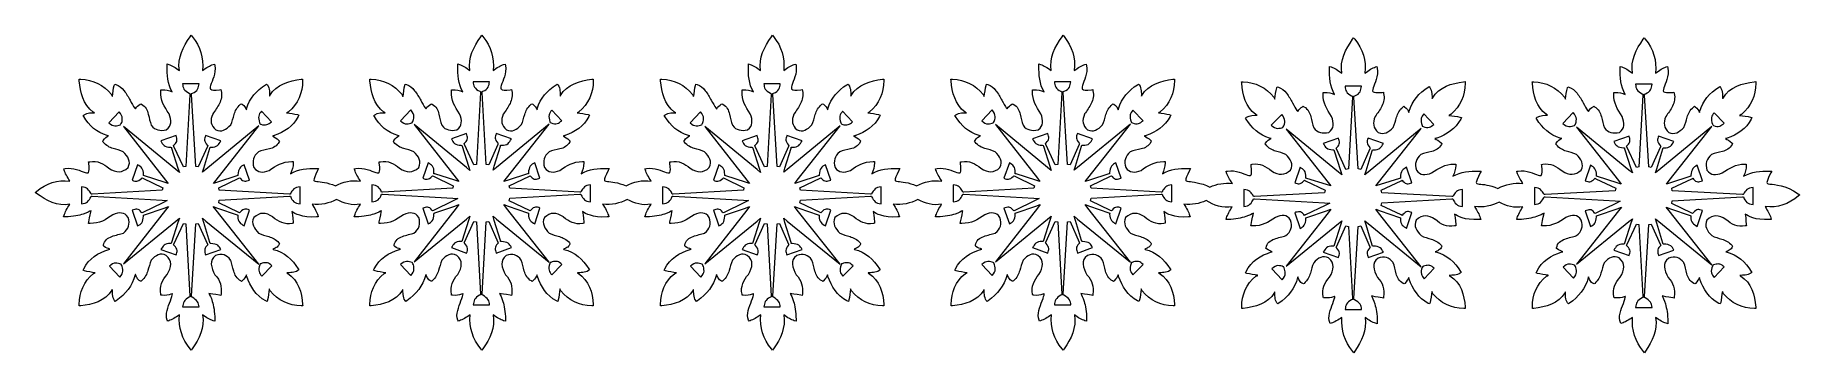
# Model space of a CAD drawing. Header units: centimetres. Extents: x -9.5 to 8.2, y 10.4 to 13.5.
import ezdxf

# ---------------------------------------------------------------- set-up
doc = ezdxf.new("R2010")
doc.units = ezdxf.units.CM
doc.header["$MEASUREMENT"] = 0
doc.layers.add('Layer 1', color=7, linetype='Continuous')

msp = doc.modelspace()

# ---------------------------------------------------------------- linework, layer by layer
at = {"layer": 'Layer 1', "color": 46, "lineweight": 5}
for points, knots in [([(-7.94659, 13.54018), (-7.94659, 13.54018), (-7.95652, 13.52612), (-7.95652, 13.52612), (-7.95652, 13.52612), (-8.02635, 13.42889), (-8.08618, 13.31409), (-8.06483, 13.18878), (-8.06483, 13.18878), (-8.1032, 13.21563), (-8.14046, 13.24005), (-8.17066, 13.24914), (-8.17066, 13.24914), (-8.17066, 13.24914), (-8.1872, 13.2541), (-8.1872, 13.2541), (-8.1872, 13.2541), (-8.1872, 13.2541), (-8.1872, 13.23674), (-8.1872, 13.23674), (-8.1872, 13.23674), (-8.18923, 13.14779), (-8.18299, 13.05411), (-8.13676, 12.97381), (-8.13676, 12.97381), (-8.16825, 12.98747), (-8.20132, 12.99809), (-8.23929, 12.9953), (-8.23929, 12.9953), (-8.23929, 12.9953), (-8.25087, 12.99448), (-8.25087, 12.99448), (-8.25087, 12.99448), (-8.25087, 12.99448), (-8.25087, 12.9829), (-8.25087, 12.9829), (-8.25087, 12.9829), (-8.25597, 12.88596), (-8.21572, 12.82706), (-8.16818, 12.7547), (-8.16818, 12.7547), (-8.15558, 12.72239), (-8.14859, 12.69062), (-8.15165, 12.66375), (-8.15165, 12.66375), (-8.15463, 12.63755), (-8.16697, 12.61533), (-8.19547, 12.59512), (-8.19547, 12.59512), (-8.2269, 12.58872), (-8.25522, 12.58709), (-8.2798, 12.59347), (-8.2798, 12.59347), (-8.30452, 12.59988), (-8.32677, 12.61404), (-8.34595, 12.6406), (-8.34595, 12.6406), (-8.34605, 12.64082), (-8.34585, 12.6412), (-8.34595, 12.64142), (-8.34595, 12.64142), (-8.36041, 12.67385), (-8.36566, 12.71314), (-8.37571, 12.75139), (-8.37571, 12.75139), (-8.38584, 12.78991), (-8.40251, 12.8285), (-8.44434, 12.85144), (-8.44434, 12.85144), (-8.44434, 12.85144), (-8.45178, 12.85557), (-8.45178, 12.85557), (-8.45178, 12.85557), (-8.45178, 12.85557), (-8.4584, 12.85061), (-8.4584, 12.85061), (-8.4584, 12.85061), (-8.47427, 12.84006), (-8.49414, 12.82914), (-8.5047, 12.80513), (-8.5047, 12.80513), (-8.50576, 12.80591), (-8.50956, 12.80812), (-8.51462, 12.81506), (-8.51462, 12.81506), (-8.52603, 12.83068), (-8.54125, 12.85877), (-8.55844, 12.8903), (-8.55844, 12.8903), (-8.57563, 12.92182), (-8.59573, 12.95706), (-8.6188, 12.98621), (-8.6188, 12.98621), (-8.64187, 13.01535), (-8.66834, 13.03894), (-8.70066, 13.04739), (-8.70066, 13.04739), (-8.70066, 13.04739), (-8.71223, 13.0507), (-8.71223, 13.0507), (-8.71223, 13.0507), (-8.71223, 13.0507), (-8.71637, 13.03912), (-8.71637, 13.03912), (-8.71637, 13.03912), (-8.72644, 13.00966), (-8.72956, 12.96038), (-8.73538, 12.93164), (-8.73538, 12.93164), (-8.73569, 12.93013), (-8.73589, 12.92971), (-8.73621, 12.92833), (-8.73621, 12.92833), (-8.73831, 12.93285), (-8.74015, 12.93575), (-8.74282, 12.94321), (-8.74282, 12.94321), (-8.74282, 12.94321), (-8.74365, 12.94569), (-8.74365, 12.94569), (-8.74365, 12.94569), (-8.74365, 12.94569), (-8.7453, 12.94735), (-8.7453, 12.94735), (-8.7453, 12.94735), (-8.82271, 13.04491), (-8.92915, 13.09558), (-9.05288, 13.10114), (-9.05288, 13.10114), (-9.05288, 13.10114), (-9.06859, 13.10196), (-9.06859, 13.10196), (-9.06859, 13.10196), (-9.06859, 13.10196), (-9.06694, 13.08625), (-9.06694, 13.08625), (-9.06694, 13.08625), (-9.05656, 12.97174), (-9.02974, 12.84574), (-8.92638, 12.77289), (-8.92638, 12.77289), (-8.92638, 12.77289), (-8.92555, 12.77289), (-8.92555, 12.77289), (-8.92555, 12.77289), (-8.92555, 12.77289), (-8.92472, 12.77289), (-8.92472, 12.77289), (-8.92472, 12.77289), (-8.91959, 12.76992), (-8.91764, 12.7686), (-8.91397, 12.76627), (-8.91397, 12.76627), (-8.94138, 12.76547), (-8.98685, 12.76727), (-9.01898, 12.7456), (-9.01898, 12.7456), (-9.01898, 12.7456), (-9.0289, 12.73816), (-9.0289, 12.73816), (-9.0289, 12.73816), (-9.0289, 12.73816), (-9.02229, 12.72741), (-9.02229, 12.72741), (-9.02229, 12.72741), (-8.96695, 12.63833), (-8.89288, 12.5655), (-8.78747, 12.53724), (-8.78747, 12.53724), (-8.78114, 12.53551), (-8.77808, 12.53445), (-8.77342, 12.53311), (-8.77342, 12.53311), (-8.79092, 12.52539), (-8.81312, 12.51431), (-8.82798, 12.48681), (-8.82798, 12.48681), (-8.82798, 12.48681), (-8.83212, 12.47854), (-8.83212, 12.47854), (-8.83212, 12.47854), (-8.83212, 12.47854), (-8.82716, 12.47192), (-8.82716, 12.47192), (-8.82716, 12.47192), (-8.79749, 12.43473), (-8.76255, 12.41831), (-8.72794, 12.40743), (-8.72794, 12.40743), (-8.69392, 12.39674), (-8.65999, 12.39041), (-8.62624, 12.37436), (-8.62624, 12.37436), (-8.60289, 12.35214), (-8.58237, 12.32688), (-8.5725, 12.30077), (-8.5725, 12.30077), (-8.56246, 12.27424), (-8.56238, 12.24772), (-8.57829, 12.21809), (-8.57829, 12.21809), (-8.57843, 12.21782), (-8.57814, 12.21753), (-8.57829, 12.21726), (-8.57829, 12.21726), (-8.60857, 12.1886), (-8.6381, 12.17669), (-8.66841, 12.17592), (-8.66841, 12.17592), (-8.69967, 12.17513), (-8.73366, 12.18718), (-8.77011, 12.20982), (-8.77011, 12.20982), (-8.82381, 12.25538), (-8.8857, 12.29026), (-8.96193, 12.27597), (-8.96193, 12.27597), (-8.96193, 12.27597), (-8.97433, 12.27431), (-8.97433, 12.27431), (-8.97433, 12.27431), (-8.97433, 12.27431), (-8.97268, 12.26108), (-8.97268, 12.26108), (-8.97268, 12.26108), (-8.96503, 12.20618), (-8.96878, 12.17791), (-8.97433, 12.16931), (-8.97433, 12.16931), (-8.97711, 12.165), (-8.97882, 12.16402), (-8.98426, 12.16352), (-8.98426, 12.16352), (-8.9897, 12.16302), (-8.99823, 12.16437), (-9.00906, 12.16765), (-9.00906, 12.16765), (-9.05237, 12.18079), (-9.12572, 12.22175), (-9.20832, 12.20817), (-9.20832, 12.20817), (-9.20832, 12.20817), (-9.22321, 12.20569), (-9.22321, 12.20569), (-9.22321, 12.20569), (-9.22321, 12.20569), (-9.21907, 12.19163), (-9.21907, 12.19163), (-9.21907, 12.19163), (-9.21009, 12.16056), (-9.18692, 12.12234), (-9.1612, 12.08249), (-9.1612, 12.08249), (-9.28464, 12.098), (-9.39926, 12.05991), (-9.49441, 11.97914), (-9.49441, 11.97914), (-9.49441, 11.97914), (-9.50764, 11.96839), (-9.50764, 11.96839), (-9.50764, 11.96839), (-9.50764, 11.96839), (-9.49441, 11.95847), (-9.49441, 11.95847), (-9.49441, 11.95847), (-9.40035, 11.88889), (-9.28531, 11.82558), (-9.16202, 11.85098), (-9.16202, 11.85098), (-9.18756, 11.80992), (-9.21016, 11.77106), (-9.21907, 11.74019), (-9.21907, 11.74019), (-9.21907, 11.74019), (-9.22403, 11.72282), (-9.22403, 11.72282), (-9.22403, 11.72282), (-9.22403, 11.72282), (-9.20584, 11.72282), (-9.20584, 11.72282), (-9.20584, 11.72282), (-9.12753, 11.72505), (-9.06943, 11.73788), (-9.02725, 11.75176), (-9.02725, 11.75176), (-8.98751, 11.76484), (-8.96332, 11.77896), (-8.94953, 11.78566), (-8.94953, 11.78566), (-8.95253, 11.7685), (-8.9618, 11.73368), (-8.97268, 11.67321), (-8.97268, 11.67321), (-8.97268, 11.67321), (-8.97516, 11.65833), (-8.97516, 11.65833), (-8.97516, 11.65833), (-8.97516, 11.65833), (-8.95945, 11.65833), (-8.95945, 11.65833), (-8.95945, 11.65833), (-8.86396, 11.65638), (-8.80198, 11.69473), (-8.73042, 11.74432), (-8.73042, 11.74432), (-8.69916, 11.7577), (-8.669, 11.76526), (-8.6436, 11.76251), (-8.6436, 11.76251), (-8.61838, 11.75978), (-8.59699, 11.74841), (-8.57829, 11.71786), (-8.57829, 11.71786), (-8.57815, 11.71765), (-8.57842, 11.71725), (-8.57829, 11.71703), (-8.57829, 11.71703), (-8.55633, 11.65405), (-8.57313, 11.603), (-8.62541, 11.56159), (-8.62541, 11.56159), (-8.65767, 11.54997), (-8.70204, 11.54273), (-8.74117, 11.52769), (-8.74117, 11.52769), (-8.76116, 11.52001), (-8.77997, 11.51024), (-8.79491, 11.49627), (-8.79491, 11.49627), (-8.80985, 11.48231), (-8.82104, 11.46314), (-8.82385, 11.44005), (-8.82385, 11.44005), (-8.82385, 11.44005), (-8.82468, 11.43261), (-8.82468, 11.43261), (-8.82468, 11.43261), (-8.82468, 11.43261), (-8.81889, 11.42847), (-8.81889, 11.42847), (-8.81889, 11.42847), (-8.79966, 11.4134), (-8.7782, 11.40759), (-8.76101, 11.40119), (-8.76101, 11.40119), (-8.76409, 11.40067), (-8.76556, 11.40009), (-8.76928, 11.39953), (-8.76928, 11.39953), (-8.76928, 11.39953), (-8.77094, 11.39871), (-8.77094, 11.39871), (-8.77094, 11.39871), (-8.77094, 11.39871), (-8.77176, 11.39871), (-8.77176, 11.39871), (-8.77176, 11.39871), (-8.87614, 11.36349), (-8.97353, 11.3089), (-9.02312, 11.20275), (-9.02312, 11.20275), (-9.02312, 11.20275), (-9.02973, 11.18952), (-9.02973, 11.18952), (-9.02973, 11.18952), (-9.02973, 11.18952), (-9.01568, 11.18456), (-9.01568, 11.18456), (-9.01568, 11.18456), (-8.98698, 11.17439), (-8.93824, 11.17066), (-8.90984, 11.16472), (-8.90984, 11.16472), (-8.9087, 11.16448), (-8.90843, 11.16414), (-8.90736, 11.16389), (-8.90736, 11.16389), (-8.91169, 11.16201), (-8.91455, 11.16043), (-8.92142, 11.1581), (-8.92142, 11.1581), (-8.92142, 11.1581), (-8.92307, 11.1581), (-8.92307, 11.1581), (-8.92307, 11.1581), (-8.92307, 11.1581), (-8.92472, 11.15645), (-8.92472, 11.15645), (-8.92472, 11.15645), (-9.02275, 11.07922), (-9.066, 10.96953), (-9.06694, 10.84722), (-9.06694, 10.84722), (-9.06694, 10.84722), (-9.06694, 10.83233), (-9.06694, 10.83233), (-9.06694, 10.83233), (-9.06694, 10.83233), (-9.05288, 10.83399), (-9.05288, 10.83399), (-9.05288, 10.83399), (-8.93469, 10.84589), (-8.80659, 10.87988), (-8.73952, 10.99191), (-8.73952, 10.99191), (-8.73952, 10.99191), (-8.73952, 10.99274), (-8.73952, 10.99274), (-8.73952, 10.99274), (-8.73803, 10.99563), (-8.73752, 10.9961), (-8.73621, 10.99853), (-8.73621, 10.99853), (-8.73588, 10.98356), (-8.73604, 10.96468), (-8.73373, 10.94561), (-8.73373, 10.94561), (-8.73124, 10.92505), (-8.7269, 10.90458), (-8.71471, 10.88856), (-8.71471, 10.88856), (-8.71471, 10.88856), (-8.70644, 10.87864), (-8.70644, 10.87864), (-8.70644, 10.87864), (-8.70644, 10.87864), (-8.69652, 10.88525), (-8.69652, 10.88525), (-8.69652, 10.88525), (-8.60423, 10.94895), (-8.5363, 11.03282), (-8.50718, 11.14322), (-8.50718, 11.14322), (-8.50711, 11.14348), (-8.50725, 11.14379), (-8.50718, 11.14405), (-8.50718, 11.14405), (-8.50647, 11.14611), (-8.50618, 11.1465), (-8.50553, 11.14818), (-8.50553, 11.14818), (-8.50148, 11.13833), (-8.49651, 11.12526), (-8.48899, 11.11263), (-8.48899, 11.11263), (-8.48147, 11.1), (-8.47117, 11.0872), (-8.45509, 11.08203), (-8.45509, 11.08203), (-8.45509, 11.08203), (-8.44765, 11.07955), (-8.44765, 11.07955), (-8.44765, 11.07955), (-8.44765, 11.07955), (-8.44269, 11.08452), (-8.44269, 11.08452), (-8.44269, 11.08452), (-8.4075, 11.11552), (-8.39097, 11.15089), (-8.37985, 11.18621), (-8.37985, 11.18621), (-8.36891, 11.22096), (-8.3621, 11.25591), (-8.34678, 11.29039), (-8.34678, 11.29039), (-8.32601, 11.31398), (-8.3015, 11.33458), (-8.2765, 11.34414), (-8.2765, 11.34414), (-8.25159, 11.35366), (-8.22605, 11.3533), (-8.19795, 11.33835), (-8.19795, 11.33835), (-8.16434, 11.31106), (-8.15157, 11.28201), (-8.15165, 11.24988), (-8.15165, 11.24988), (-8.15172, 11.21844), (-8.16521, 11.1836), (-8.1872, 11.14735), (-8.1872, 11.14735), (-8.2369, 11.09169), (-8.26715, 11.02858), (-8.25087, 10.94974), (-8.25087, 10.94974), (-8.25087, 10.94974), (-8.24921, 10.93982), (-8.24921, 10.93982), (-8.24921, 10.93982), (-8.24921, 10.93982), (-8.23846, 10.93899), (-8.23846, 10.93899), (-8.23846, 10.93899), (-8.20277, 10.93683), (-8.17307, 10.93962), (-8.14916, 10.94892), (-8.14916, 10.94892), (-8.14916, 10.94892), (-8.14916, 10.94974), (-8.14916, 10.94974), (-8.14916, 10.94974), (-8.13882, 10.9543), (-8.13454, 10.95365), (-8.13428, 10.95388), (-8.13428, 10.95388), (-8.13419, 10.95323), (-8.13423, 10.95356), (-8.13428, 10.95222), (-8.13428, 10.95222), (-8.13467, 10.94154), (-8.1434, 10.91453), (-8.15495, 10.88442), (-8.15495, 10.88442), (-8.1665, 10.85431), (-8.18003, 10.81969), (-8.18803, 10.78603), (-8.18803, 10.78603), (-8.19601, 10.75237), (-8.19904, 10.71892), (-8.18554, 10.69177), (-8.18554, 10.69177), (-8.18554, 10.69177), (-8.18058, 10.68185), (-8.18058, 10.68185), (-8.18058, 10.68185), (-8.18058, 10.68185), (-8.17066, 10.68516), (-8.17066, 10.68516), (-8.17066, 10.68516), (-8.14, 10.69434), (-8.10252, 10.71751), (-8.06318, 10.74386), (-8.06318, 10.74386), (-8.07518, 10.61802), (-8.03688, 10.50198), (-7.95569, 10.40404), (-7.95569, 10.40404), (-7.95569, 10.40404), (-7.94494, 10.39081), (-7.94494, 10.39081), (-7.94494, 10.39081), (-7.94494, 10.39081), (-7.93502, 10.40487), (-7.93502, 10.40487), (-7.93502, 10.40487), (-7.86618, 10.5025), (-7.81081, 10.61815), (-7.83249, 10.74221), (-7.83249, 10.74221), (-7.79435, 10.71691), (-7.75746, 10.69412), (-7.72748, 10.68516), (-7.72748, 10.68516), (-7.72748, 10.68516), (-7.71012, 10.6802), (-7.71012, 10.6802), (-7.71012, 10.6802), (-7.71012, 10.6802), (-7.71012, 10.69839), (-7.71012, 10.69839), (-7.71012, 10.69839), (-7.71036, 10.77721), (-7.72185, 10.83524), (-7.73493, 10.87781), (-7.73493, 10.87781), (-7.74747, 10.91865), (-7.76122, 10.94382), (-7.768, 10.95801), (-7.768, 10.95801), (-7.75184, 10.95566), (-7.71921, 10.94827), (-7.66134, 10.93899), (-7.66134, 10.93899), (-7.66134, 10.93899), (-7.64811, 10.93651), (-7.64811, 10.93651), (-7.64811, 10.93651), (-7.64811, 10.93651), (-7.64646, 10.95057), (-7.64646, 10.95057), (-7.64646, 10.95057), (-7.63842, 11.02415), (-7.65263, 11.09003), (-7.70847, 11.14405), (-7.70847, 11.14405), (-7.72717, 11.18006), (-7.74293, 11.21752), (-7.74485, 11.25071), (-7.74485, 11.25071), (-7.74673, 11.28335), (-7.73689, 11.3117), (-7.70185, 11.3367), (-7.70185, 11.3367), (-7.6408, 11.35914), (-7.58866, 11.34522), (-7.55137, 11.29205), (-7.55137, 11.29205), (-7.551, 11.29152), (-7.55091, 11.29093), (-7.55054, 11.29039), (-7.55054, 11.29039), (-7.53637, 11.25773), (-7.53163, 11.21873), (-7.52078, 11.18125), (-7.52078, 11.18125), (-7.50975, 11.14317), (-7.4911, 11.10579), (-7.44967, 11.08286), (-7.44967, 11.08286), (-7.44967, 11.08286), (-7.4414, 11.07873), (-7.4414, 11.07873), (-7.4414, 11.07873), (-7.4414, 11.07873), (-7.43479, 11.08452), (-7.43479, 11.08452), (-7.43479, 11.08452), (-7.41273, 11.10364), (-7.40131, 11.12716), (-7.39345, 11.14405), (-7.39345, 11.14405), (-7.39248, 11.13949), (-7.3921, 11.13625), (-7.39097, 11.12999), (-7.39097, 11.12999), (-7.39097, 11.12999), (-7.39097, 11.12834), (-7.39097, 11.12834), (-7.39097, 11.12834), (-7.39097, 11.12834), (-7.39014, 11.12751), (-7.39014, 11.12751), (-7.39014, 11.12751), (-7.35328, 11.02872), (-7.29937, 10.93511), (-7.19997, 10.88442), (-7.19997, 10.88442), (-7.19997, 10.88442), (-7.18592, 10.87781), (-7.18592, 10.87781), (-7.18592, 10.87781), (-7.18592, 10.87781), (-7.18095, 10.89269), (-7.18095, 10.89269), (-7.18095, 10.89269), (-7.17194, 10.92183), (-7.1697, 10.97127), (-7.16442, 11.00018), (-7.16442, 11.00018), (-7.16421, 11.00134), (-7.16381, 11.00157), (-7.16359, 11.00266), (-7.16359, 11.00266), (-7.16155, 10.99817), (-7.16038, 10.99495), (-7.1578, 10.98778), (-7.1578, 10.98778), (-7.1578, 10.98778), (-7.15698, 10.98612), (-7.15698, 10.98612), (-7.15698, 10.98612), (-7.15698, 10.98612), (-7.15532, 10.98447), (-7.15532, 10.98447), (-7.15532, 10.98447), (-7.07691, 10.88772), (-6.96841, 10.83461), (-6.84361, 10.83316), (-6.84361, 10.83316), (-6.84361, 10.83316), (-6.82956, 10.83316), (-6.82956, 10.83316), (-6.82956, 10.83316), (-6.82956, 10.83316), (-6.83038, 10.84722), (-6.83038, 10.84722), (-6.83038, 10.84722), (-6.83736, 10.96703), (-6.87259, 11.08923), (-6.98252, 11.15976), (-6.98252, 11.15976), (-6.98252, 11.15976), (-6.98334, 11.16058), (-6.98334, 11.16058), (-6.98334, 11.16058), (-6.98619, 11.1621), (-6.98675, 11.16255), (-6.98913, 11.16389), (-6.98913, 11.16389), (-6.974, 11.16422), (-6.95477, 11.16481), (-6.93539, 11.1672), (-6.93539, 11.1672), (-6.91482, 11.16973), (-6.89432, 11.17377), (-6.87834, 11.18621), (-6.87834, 11.18621), (-6.87834, 11.18621), (-6.86842, 11.19366), (-6.86842, 11.19366), (-6.86842, 11.19366), (-6.86842, 11.19366), (-6.87503, 11.2044), (-6.87503, 11.2044), (-6.87503, 11.2044), (-6.93354, 11.29749), (-7.01489, 11.37068), (-7.12473, 11.39871), (-7.12473, 11.39871), (-7.12694, 11.39938), (-7.12703, 11.39973), (-7.12887, 11.40036), (-7.12887, 11.40036), (-7.1194, 11.40436), (-7.1075, 11.40904), (-7.09579, 11.41607), (-7.09579, 11.41607), (-7.08325, 11.4236), (-7.07039, 11.4341), (-7.0652, 11.44997), (-7.0652, 11.44997), (-7.0652, 11.44997), (-7.06355, 11.45741), (-7.06355, 11.45741), (-7.06355, 11.45741), (-7.06355, 11.45741), (-7.06768, 11.4632), (-7.06768, 11.4632), (-7.06768, 11.4632), (-7.09843, 11.49928), (-7.13435, 11.51483), (-7.16938, 11.52604), (-7.16938, 11.52604), (-7.20381, 11.53706), (-7.23769, 11.54458), (-7.27108, 11.56159), (-7.27108, 11.56159), (-7.29344, 11.58382), (-7.31316, 11.60919), (-7.32317, 11.63518), (-7.32317, 11.63518), (-7.33322, 11.66128), (-7.33447, 11.68761), (-7.31986, 11.71621), (-7.31986, 11.71621), (-7.28848, 11.74615), (-7.25843, 11.75875), (-7.22808, 11.7592), (-7.22808, 11.7592), (-7.19741, 11.75966), (-7.16469, 11.74712), (-7.12887, 11.72282), (-7.12887, 11.72282), (-7.12857, 11.72257), (-7.12834, 11.72225), (-7.12804, 11.722), (-7.12804, 11.722), (-7.07361, 11.67629), (-7.01139, 11.64394), (-6.93539, 11.65833), (-6.93539, 11.65833), (-6.93539, 11.65833), (-6.92381, 11.65998), (-6.92381, 11.65998), (-6.92381, 11.65998), (-6.92381, 11.65998), (-6.92464, 11.67239), (-6.92464, 11.67239), (-6.92464, 11.67239), (-6.92823, 11.73048), (-6.93358, 11.75843), (-6.93704, 11.77739), (-6.93704, 11.77739), (-6.90743, 11.75586), (-6.84132, 11.7157), (-6.69065, 11.72282), (-6.69065, 11.72282), (-6.69065, 11.72282), (-6.67411, 11.72365), (-6.67411, 11.72365), (-6.67411, 11.72365), (-6.67411, 11.72365), (-6.67907, 11.74019), (-6.67907, 11.74019), (-6.67907, 11.74019), (-6.68808, 11.77122), (-6.71036, 11.81044), (-6.73613, 11.85181), (-6.73613, 11.85181), (-6.64766, 11.8408), (-6.56447, 11.85793), (-6.48973, 11.89811), (-6.48973, 11.89811), (-6.41691, 11.8585), (-6.33637, 11.83351), (-6.2516, 11.85098), (-6.2516, 11.85098), (-6.27715, 11.80992), (-6.29974, 11.77106), (-6.30866, 11.74019), (-6.30866, 11.74019), (-6.30866, 11.74019), (-6.31362, 11.72282), (-6.31362, 11.72282), (-6.31362, 11.72282), (-6.31362, 11.72282), (-6.29543, 11.72282), (-6.29543, 11.72282), (-6.29543, 11.72282), (-6.21712, 11.72505), (-6.15902, 11.73788), (-6.11683, 11.75176), (-6.11683, 11.75176), (-6.07709, 11.76484), (-6.0529, 11.77896), (-6.03911, 11.78566), (-6.03911, 11.78566), (-6.04211, 11.7685), (-6.05138, 11.73368), (-6.06226, 11.67321), (-6.06226, 11.67321), (-6.06226, 11.67321), (-6.06475, 11.65833), (-6.06475, 11.65833), (-6.06475, 11.65833), (-6.06475, 11.65833), (-6.04903, 11.65833), (-6.04903, 11.65833), (-6.04903, 11.65833), (-5.95354, 11.65638), (-5.89156, 11.69473), (-5.82001, 11.74432), (-5.82001, 11.74432), (-5.78875, 11.7577), (-5.75859, 11.76526), (-5.73319, 11.76251), (-5.73319, 11.76251), (-5.70797, 11.75978), (-5.68657, 11.74841), (-5.66787, 11.71786), (-5.66787, 11.71786), (-5.66774, 11.71765), (-5.668, 11.71725), (-5.66787, 11.71703), (-5.66787, 11.71703), (-5.64591, 11.65405), (-5.66271, 11.603), (-5.715, 11.56159), (-5.715, 11.56159), (-5.74726, 11.54997), (-5.79162, 11.54273), (-5.83075, 11.52769), (-5.83075, 11.52769), (-5.85074, 11.52001), (-5.86956, 11.51024), (-5.8845, 11.49627), (-5.8845, 11.49627), (-5.89944, 11.48231), (-5.91063, 11.46314), (-5.91344, 11.44005), (-5.91344, 11.44005), (-5.91344, 11.44005), (-5.91426, 11.43261), (-5.91426, 11.43261), (-5.91426, 11.43261), (-5.91426, 11.43261), (-5.90847, 11.42847), (-5.90847, 11.42847), (-5.90847, 11.42847), (-5.88925, 11.4134), (-5.86778, 11.40759), (-5.8506, 11.40119), (-5.8506, 11.40119), (-5.85367, 11.40067), (-5.85515, 11.40009), (-5.85887, 11.39953), (-5.85887, 11.39953), (-5.85887, 11.39953), (-5.86052, 11.39871), (-5.86052, 11.39871), (-5.86052, 11.39871), (-5.86052, 11.39871), (-5.86134, 11.39871), (-5.86134, 11.39871), (-5.86134, 11.39871), (-5.96573, 11.36349), (-6.06311, 11.3089), (-6.1127, 11.20275), (-6.1127, 11.20275), (-6.1127, 11.20275), (-6.11931, 11.18952), (-6.11931, 11.18952), (-6.11931, 11.18952), (-6.11931, 11.18952), (-6.10526, 11.18456), (-6.10526, 11.18456), (-6.10526, 11.18456), (-6.07656, 11.17439), (-6.02783, 11.17066), (-5.99943, 11.16472), (-5.99943, 11.16472), (-5.99828, 11.16448), (-5.99801, 11.16414), (-5.99694, 11.16389), (-5.99694, 11.16389), (-6.00128, 11.16201), (-6.00413, 11.16043), (-6.011, 11.1581), (-6.011, 11.1581), (-6.011, 11.1581), (-6.01265, 11.1581), (-6.01265, 11.1581), (-6.01265, 11.1581), (-6.01265, 11.1581), (-6.01431, 11.15645), (-6.01431, 11.15645), (-6.01431, 11.15645), (-6.11233, 11.07922), (-6.15558, 10.96953), (-6.15652, 10.84722), (-6.15652, 10.84722), (-6.15652, 10.84722), (-6.15652, 10.83233), (-6.15652, 10.83233), (-6.15652, 10.83233), (-6.15652, 10.83233), (-6.14246, 10.83399), (-6.14246, 10.83399), (-6.14246, 10.83399), (-6.02427, 10.84589), (-5.89618, 10.87988), (-5.8291, 10.99191), (-5.8291, 10.99191), (-5.8291, 10.99191), (-5.8291, 10.99274), (-5.8291, 10.99274), (-5.8291, 10.99274), (-5.82761, 10.99563), (-5.82711, 10.9961), (-5.82579, 10.99853), (-5.82579, 10.99853), (-5.82547, 10.98356), (-5.82562, 10.96468), (-5.82331, 10.94561), (-5.82331, 10.94561), (-5.82083, 10.92505), (-5.81648, 10.90458), (-5.80429, 10.88856), (-5.80429, 10.88856), (-5.80429, 10.88856), (-5.79603, 10.87864), (-5.79603, 10.87864), (-5.79603, 10.87864), (-5.79603, 10.87864), (-5.7861, 10.88525), (-5.7861, 10.88525), (-5.7861, 10.88525), (-5.69381, 10.94895), (-5.62588, 11.03282), (-5.59676, 11.14322), (-5.59676, 11.14322), (-5.59669, 11.14348), (-5.59684, 11.14379), (-5.59676, 11.14405), (-5.59676, 11.14405), (-5.59605, 11.14611), (-5.59576, 11.1465), (-5.59511, 11.14818), (-5.59511, 11.14818), (-5.59106, 11.13833), (-5.5861, 11.12526), (-5.57857, 11.11263), (-5.57857, 11.11263), (-5.57105, 11.1), (-5.56075, 11.0872), (-5.54467, 11.08203), (-5.54467, 11.08203), (-5.54467, 11.08203), (-5.53723, 11.07955), (-5.53723, 11.07955), (-5.53723, 11.07955), (-5.53723, 11.07955), (-5.53227, 11.08452), (-5.53227, 11.08452), (-5.53227, 11.08452), (-5.49708, 11.11552), (-5.48055, 11.15089), (-5.46943, 11.18621), (-5.46943, 11.18621), (-5.4585, 11.22096), (-5.45168, 11.25591), (-5.43636, 11.29039), (-5.43636, 11.29039), (-5.41559, 11.31398), (-5.39109, 11.33458), (-5.36608, 11.34414), (-5.36608, 11.34414), (-5.34117, 11.35366), (-5.31563, 11.3533), (-5.28753, 11.33835), (-5.28753, 11.33835), (-5.25393, 11.31106), (-5.24115, 11.28201), (-5.24123, 11.24988), (-5.24123, 11.24988), (-5.2413, 11.21844), (-5.2548, 11.1836), (-5.27678, 11.14735), (-5.27678, 11.14735), (-5.32648, 11.09169), (-5.35673, 11.02858), (-5.34045, 10.94974), (-5.34045, 10.94974), (-5.34045, 10.94974), (-5.33879, 10.93982), (-5.33879, 10.93982), (-5.33879, 10.93982), (-5.33879, 10.93982), (-5.32804, 10.93899), (-5.32804, 10.93899), (-5.32804, 10.93899), (-5.29235, 10.93683), (-5.26265, 10.93962), (-5.23875, 10.94892), (-5.23875, 10.94892), (-5.23875, 10.94892), (-5.23875, 10.94974), (-5.23875, 10.94974), (-5.23875, 10.94974), (-5.2284, 10.9543), (-5.22412, 10.95365), (-5.22387, 10.95388), (-5.22387, 10.95388), (-5.22377, 10.95323), (-5.22381, 10.95356), (-5.22387, 10.95222), (-5.22387, 10.95222), (-5.22426, 10.94154), (-5.23299, 10.91453), (-5.24454, 10.88442), (-5.24454, 10.88442), (-5.25608, 10.85431), (-5.26961, 10.81969), (-5.27761, 10.78603), (-5.27761, 10.78603), (-5.2856, 10.75237), (-5.28862, 10.71892), (-5.27513, 10.69177), (-5.27513, 10.69177), (-5.27513, 10.69177), (-5.27017, 10.68185), (-5.27017, 10.68185), (-5.27017, 10.68185), (-5.27017, 10.68185), (-5.26025, 10.68516), (-5.26025, 10.68516), (-5.26025, 10.68516), (-5.22958, 10.69434), (-5.19211, 10.71751), (-5.15276, 10.74386), (-5.15276, 10.74386), (-5.16477, 10.61802), (-5.12647, 10.50198), (-5.04527, 10.40404), (-5.04527, 10.40404), (-5.04527, 10.40404), (-5.03452, 10.39081), (-5.03452, 10.39081), (-5.03452, 10.39081), (-5.03452, 10.39081), (-5.0246, 10.40487), (-5.0246, 10.40487), (-5.0246, 10.40487), (-4.95577, 10.5025), (-4.90039, 10.61815), (-4.92207, 10.74221), (-4.92207, 10.74221), (-4.88393, 10.71691), (-4.84705, 10.69412), (-4.81707, 10.68516), (-4.81707, 10.68516), (-4.81707, 10.68516), (-4.7997, 10.6802), (-4.7997, 10.6802), (-4.7997, 10.6802), (-4.7997, 10.6802), (-4.7997, 10.69839), (-4.7997, 10.69839), (-4.7997, 10.69839), (-4.79995, 10.77721), (-4.81143, 10.83524), (-4.82451, 10.87781), (-4.82451, 10.87781), (-4.83705, 10.91865), (-4.85081, 10.94382), (-4.85758, 10.95801), (-4.85758, 10.95801), (-4.84142, 10.95566), (-4.80879, 10.94827), (-4.75092, 10.93899), (-4.75092, 10.93899), (-4.75092, 10.93899), (-4.73769, 10.93651), (-4.73769, 10.93651), (-4.73769, 10.93651), (-4.73769, 10.93651), (-4.73604, 10.95057), (-4.73604, 10.95057), (-4.73604, 10.95057), (-4.728, 11.02415), (-4.74222, 11.09003), (-4.79805, 11.14405), (-4.79805, 11.14405), (-4.81676, 11.18006), (-4.83251, 11.21752), (-4.83443, 11.25071), (-4.83443, 11.25071), (-4.83631, 11.28335), (-4.82648, 11.3117), (-4.79144, 11.3367), (-4.79144, 11.3367), (-4.73039, 11.35914), (-4.67824, 11.34522), (-4.64095, 11.29205), (-4.64095, 11.29205), (-4.64058, 11.29152), (-4.6405, 11.29093), (-4.64013, 11.29039), (-4.64013, 11.29039), (-4.62595, 11.25773), (-4.62121, 11.21873), (-4.61036, 11.18125), (-4.61036, 11.18125), (-4.59934, 11.14317), (-4.58068, 11.10579), (-4.53926, 11.08286), (-4.53926, 11.08286), (-4.53926, 11.08286), (-4.53099, 11.07873), (-4.53099, 11.07873), (-4.53099, 11.07873), (-4.53099, 11.07873), (-4.52437, 11.08452), (-4.52437, 11.08452), (-4.52437, 11.08452), (-4.50232, 11.10364), (-4.4909, 11.12716), (-4.48303, 11.14405), (-4.48303, 11.14405), (-4.48207, 11.13949), (-4.48168, 11.13625), (-4.48055, 11.12999), (-4.48055, 11.12999), (-4.48055, 11.12999), (-4.48055, 11.12834), (-4.48055, 11.12834), (-4.48055, 11.12834), (-4.48055, 11.12834), (-4.47972, 11.12751), (-4.47972, 11.12751), (-4.47972, 11.12751), (-4.44286, 11.02872), (-4.38895, 10.93511), (-4.28956, 10.88442), (-4.28956, 10.88442), (-4.28956, 10.88442), (-4.2755, 10.87781), (-4.2755, 10.87781), (-4.2755, 10.87781), (-4.2755, 10.87781), (-4.27054, 10.89269), (-4.27054, 10.89269), (-4.27054, 10.89269), (-4.26152, 10.92183), (-4.25928, 10.97127), (-4.254, 11.00018), (-4.254, 11.00018), (-4.25379, 11.00134), (-4.25339, 11.00157), (-4.25318, 11.00266), (-4.25318, 11.00266), (-4.25113, 10.99817), (-4.24996, 10.99495), (-4.24739, 10.98778), (-4.24739, 10.98778), (-4.24739, 10.98778), (-4.24656, 10.98612), (-4.24656, 10.98612), (-4.24656, 10.98612), (-4.24656, 10.98612), (-4.24491, 10.98447), (-4.24491, 10.98447), (-4.24491, 10.98447), (-4.1665, 10.88772), (-4.05799, 10.83461), (-3.93319, 10.83316), (-3.93319, 10.83316), (-3.93319, 10.83316), (-3.91914, 10.83316), (-3.91914, 10.83316), (-3.91914, 10.83316), (-3.91914, 10.83316), (-3.91996, 10.84722), (-3.91996, 10.84722), (-3.91996, 10.84722), (-3.92694, 10.96703), (-3.96218, 11.08923), (-4.0721, 11.15976), (-4.0721, 11.15976), (-4.0721, 11.15976), (-4.07293, 11.16058), (-4.07293, 11.16058), (-4.07293, 11.16058), (-4.07577, 11.1621), (-4.07634, 11.16255), (-4.07871, 11.16389), (-4.07871, 11.16389), (-4.06359, 11.16422), (-4.04436, 11.16481), (-4.02497, 11.1672), (-4.02497, 11.1672), (-4.0044, 11.16973), (-3.9839, 11.17377), (-3.96792, 11.18621), (-3.96792, 11.18621), (-3.96792, 11.18621), (-3.958, 11.19366), (-3.958, 11.19366), (-3.958, 11.19366), (-3.958, 11.19366), (-3.96462, 11.2044), (-3.96462, 11.2044), (-3.96462, 11.2044), (-4.02312, 11.29749), (-4.10447, 11.37068), (-4.21431, 11.39871), (-4.21431, 11.39871), (-4.21652, 11.39938), (-4.21662, 11.39973), (-4.21845, 11.40036), (-4.21845, 11.40036), (-4.20899, 11.40436), (-4.19708, 11.40904), (-4.18538, 11.41607), (-4.18538, 11.41607), (-4.17284, 11.4236), (-4.15998, 11.4341), (-4.15478, 11.44997), (-4.15478, 11.44997), (-4.15478, 11.44997), (-4.15313, 11.45741), (-4.15313, 11.45741), (-4.15313, 11.45741), (-4.15313, 11.45741), (-4.15726, 11.4632), (-4.15726, 11.4632), (-4.15726, 11.4632), (-4.18802, 11.49928), (-4.22394, 11.51483), (-4.25896, 11.52604), (-4.25896, 11.52604), (-4.2934, 11.53706), (-4.32727, 11.54458), (-4.36066, 11.56159), (-4.36066, 11.56159), (-4.38303, 11.58382), (-4.40274, 11.60919), (-4.41275, 11.63518), (-4.41275, 11.63518), (-4.4228, 11.66128), (-4.42405, 11.68761), (-4.40944, 11.71621), (-4.40944, 11.71621), (-4.37807, 11.74615), (-4.34801, 11.75875), (-4.31767, 11.7592), (-4.31767, 11.7592), (-4.287, 11.75966), (-4.25428, 11.74712), (-4.21845, 11.72282), (-4.21845, 11.72282), (-4.21815, 11.72257), (-4.21793, 11.72225), (-4.21762, 11.722), (-4.21762, 11.722), (-4.16319, 11.67629), (-4.10098, 11.64394), (-4.02497, 11.65833), (-4.02497, 11.65833), (-4.02497, 11.65833), (-4.0134, 11.65998), (-4.0134, 11.65998), (-4.0134, 11.65998), (-4.0134, 11.65998), (-4.01422, 11.67239), (-4.01422, 11.67239), (-4.01422, 11.67239), (-4.01782, 11.73048), (-4.02317, 11.75843), (-4.02663, 11.77739), (-4.02663, 11.77739), (-3.99701, 11.75586), (-3.9309, 11.7157), (-3.78023, 11.72282), (-3.78023, 11.72282), (-3.78023, 11.72282), (-3.7637, 11.72365), (-3.7637, 11.72365), (-3.7637, 11.72365), (-3.7637, 11.72365), (-3.76866, 11.74019), (-3.76866, 11.74019), (-3.76866, 11.74019), (-3.77766, 11.77122), (-3.79994, 11.81044), (-3.82571, 11.85181), (-3.82571, 11.85181), (-3.73725, 11.8408), (-3.65405, 11.85793), (-3.57931, 11.89811), (-3.57931, 11.89811), (-3.50649, 11.8585), (-3.42595, 11.83351), (-3.34119, 11.85098), (-3.34119, 11.85098), (-3.36673, 11.80992), (-3.38933, 11.77106), (-3.39824, 11.74019), (-3.39824, 11.74019), (-3.39824, 11.74019), (-3.4032, 11.72282), (-3.4032, 11.72282), (-3.4032, 11.72282), (-3.4032, 11.72282), (-3.38501, 11.72282), (-3.38501, 11.72282), (-3.38501, 11.72282), (-3.3067, 11.72505), (-3.2486, 11.73788), (-3.20642, 11.75176), (-3.20642, 11.75176), (-3.16668, 11.76484), (-3.14249, 11.77896), (-3.1287, 11.78566), (-3.1287, 11.78566), (-3.1317, 11.7685), (-3.14096, 11.73368), (-3.15185, 11.67321), (-3.15185, 11.67321), (-3.15185, 11.67321), (-3.15433, 11.65833), (-3.15433, 11.65833), (-3.15433, 11.65833), (-3.15433, 11.65833), (-3.13862, 11.65833), (-3.13862, 11.65833), (-3.13862, 11.65833), (-3.04312, 11.65638), (-2.98115, 11.69473), (-2.90959, 11.74432), (-2.90959, 11.74432), (-2.87833, 11.7577), (-2.84817, 11.76526), (-2.82277, 11.76251), (-2.82277, 11.76251), (-2.79755, 11.75978), (-2.77616, 11.74841), (-2.75745, 11.71786), (-2.75745, 11.71786), (-2.75732, 11.71765), (-2.75758, 11.71725), (-2.75745, 11.71703), (-2.75745, 11.71703), (-2.73549, 11.65405), (-2.75229, 11.603), (-2.80458, 11.56159), (-2.80458, 11.56159), (-2.83684, 11.54997), (-2.8812, 11.54273), (-2.92034, 11.52769), (-2.92034, 11.52769), (-2.94033, 11.52001), (-2.95914, 11.51024), (-2.97408, 11.49627), (-2.97408, 11.49627), (-2.98902, 11.48231), (-3.00021, 11.46314), (-3.00302, 11.44005), (-3.00302, 11.44005), (-3.00302, 11.44005), (-3.00384, 11.43261), (-3.00384, 11.43261), (-3.00384, 11.43261), (-3.00384, 11.43261), (-2.99806, 11.42847), (-2.99806, 11.42847), (-2.99806, 11.42847), (-2.97883, 11.4134), (-2.95737, 11.40759), (-2.94018, 11.40119), (-2.94018, 11.40119), (-2.94326, 11.40067), (-2.94473, 11.40009), (-2.94845, 11.39953), (-2.94845, 11.39953), (-2.94845, 11.39953), (-2.9501, 11.39871), (-2.9501, 11.39871), (-2.9501, 11.39871), (-2.9501, 11.39871), (-2.95093, 11.39871), (-2.95093, 11.39871), (-2.95093, 11.39871), (-3.05531, 11.36349), (-3.15269, 11.3089), (-3.20228, 11.20275), (-3.20228, 11.20275), (-3.20228, 11.20275), (-3.2089, 11.18952), (-3.2089, 11.18952), (-3.2089, 11.18952), (-3.2089, 11.18952), (-3.19484, 11.18456), (-3.19484, 11.18456), (-3.19484, 11.18456), (-3.16614, 11.17439), (-3.11741, 11.17066), (-3.08901, 11.16472), (-3.08901, 11.16472), (-3.08787, 11.16448), (-3.0876, 11.16414), (-3.08653, 11.16389), (-3.08653, 11.16389), (-3.09086, 11.16201), (-3.09371, 11.16043), (-3.10058, 11.1581), (-3.10058, 11.1581), (-3.10058, 11.1581), (-3.10224, 11.1581), (-3.10224, 11.1581), (-3.10224, 11.1581), (-3.10224, 11.1581), (-3.10389, 11.15645), (-3.10389, 11.15645), (-3.10389, 11.15645), (-3.20191, 11.07922), (-3.24516, 10.96953), (-3.2461, 10.84722), (-3.2461, 10.84722), (-3.2461, 10.84722), (-3.2461, 10.83233), (-3.2461, 10.83233), (-3.2461, 10.83233), (-3.2461, 10.83233), (-3.23205, 10.83399), (-3.23205, 10.83399), (-3.23205, 10.83399), (-3.11386, 10.84589), (-2.98576, 10.87988), (-2.91868, 10.99191), (-2.91868, 10.99191), (-2.91868, 10.99191), (-2.91868, 10.99274), (-2.91868, 10.99274), (-2.91868, 10.99274), (-2.9172, 10.99563), (-2.91669, 10.9961), (-2.91538, 10.99853), (-2.91538, 10.99853), (-2.91505, 10.98356), (-2.9152, 10.96468), (-2.9129, 10.94561), (-2.9129, 10.94561), (-2.91041, 10.92505), (-2.90606, 10.90458), (-2.89388, 10.88856), (-2.89388, 10.88856), (-2.89388, 10.88856), (-2.88561, 10.87864), (-2.88561, 10.87864), (-2.88561, 10.87864), (-2.88561, 10.87864), (-2.87569, 10.88525), (-2.87569, 10.88525), (-2.87569, 10.88525), (-2.7834, 10.94895), (-2.71547, 11.03282), (-2.68634, 11.14322), (-2.68634, 11.14322), (-2.68628, 11.14348), (-2.68642, 11.14379), (-2.68634, 11.14405), (-2.68634, 11.14405), (-2.68563, 11.14611), (-2.68534, 11.1465), (-2.68469, 11.14818), (-2.68469, 11.14818), (-2.68065, 11.13833), (-2.67568, 11.12526), (-2.66816, 11.11263), (-2.66816, 11.11263), (-2.66063, 11.1), (-2.65033, 11.0872), (-2.63426, 11.08203), (-2.63426, 11.08203), (-2.63426, 11.08203), (-2.62681, 11.07955), (-2.62681, 11.07955), (-2.62681, 11.07955), (-2.62681, 11.07955), (-2.62185, 11.08452), (-2.62185, 11.08452), (-2.62185, 11.08452), (-2.58666, 11.11552), (-2.57013, 11.15089), (-2.55902, 11.18621), (-2.55902, 11.18621), (-2.54808, 11.22096), (-2.54127, 11.25591), (-2.52594, 11.29039), (-2.52594, 11.29039), (-2.50518, 11.31398), (-2.48067, 11.33458), (-2.45566, 11.34414), (-2.45566, 11.34414), (-2.43075, 11.35366), (-2.40522, 11.3533), (-2.37712, 11.33835), (-2.37712, 11.33835), (-2.34351, 11.31106), (-2.33074, 11.28201), (-2.33081, 11.24988), (-2.33081, 11.24988), (-2.33088, 11.21844), (-2.34438, 11.1836), (-2.36637, 11.14735), (-2.36637, 11.14735), (-2.41606, 11.09169), (-2.44631, 11.02858), (-2.43003, 10.94974), (-2.43003, 10.94974), (-2.43003, 10.94974), (-2.42838, 10.93982), (-2.42838, 10.93982), (-2.42838, 10.93982), (-2.42838, 10.93982), (-2.41763, 10.93899), (-2.41763, 10.93899), (-2.41763, 10.93899), (-2.38193, 10.93683), (-2.35223, 10.93962), (-2.32833, 10.94892), (-2.32833, 10.94892), (-2.32833, 10.94892), (-2.32833, 10.94974), (-2.32833, 10.94974), (-2.32833, 10.94974), (-2.31798, 10.9543), (-2.3137, 10.95365), (-2.31345, 10.95388), (-2.31345, 10.95388), (-2.31336, 10.95323), (-2.3134, 10.95356), (-2.31345, 10.95222), (-2.31345, 10.95222), (-2.31384, 10.94154), (-2.32257, 10.91453), (-2.33412, 10.88442), (-2.33412, 10.88442), (-2.34567, 10.85431), (-2.3592, 10.81969), (-2.36719, 10.78603), (-2.36719, 10.78603), (-2.37518, 10.75237), (-2.37821, 10.71892), (-2.36471, 10.69177), (-2.36471, 10.69177), (-2.36471, 10.69177), (-2.35975, 10.68185), (-2.35975, 10.68185), (-2.35975, 10.68185), (-2.35975, 10.68185), (-2.34983, 10.68516), (-2.34983, 10.68516), (-2.34983, 10.68516), (-2.31916, 10.69434), (-2.28169, 10.71751), (-2.24234, 10.74386), (-2.24234, 10.74386), (-2.25435, 10.61802), (-2.21605, 10.50198), (-2.13485, 10.40404), (-2.13485, 10.40404), (-2.13485, 10.40404), (-2.1241, 10.39081), (-2.1241, 10.39081), (-2.1241, 10.39081), (-2.1241, 10.39081), (-2.11418, 10.40487), (-2.11418, 10.40487), (-2.11418, 10.40487), (-2.04535, 10.5025), (-1.98997, 10.61815), (-2.01166, 10.74221), (-2.01166, 10.74221), (-1.97351, 10.71691), (-1.93663, 10.69412), (-1.90665, 10.68516), (-1.90665, 10.68516), (-1.90665, 10.68516), (-1.88929, 10.6802), (-1.88929, 10.6802), (-1.88929, 10.6802), (-1.88929, 10.6802), (-1.88929, 10.69839), (-1.88929, 10.69839), (-1.88929, 10.69839), (-1.88953, 10.77721), (-1.90101, 10.83524), (-1.91409, 10.87781), (-1.91409, 10.87781), (-1.92664, 10.91865), (-1.94039, 10.94382), (-1.94717, 10.95801), (-1.94717, 10.95801), (-1.931, 10.95566), (-1.89837, 10.94827), (-1.84051, 10.93899), (-1.84051, 10.93899), (-1.84051, 10.93899), (-1.82728, 10.93651), (-1.82728, 10.93651), (-1.82728, 10.93651), (-1.82728, 10.93651), (-1.82562, 10.95057), (-1.82562, 10.95057), (-1.82562, 10.95057), (-1.81758, 11.02415), (-1.8318, 11.09003), (-1.88764, 11.14405), (-1.88764, 11.14405), (-1.90634, 11.18006), (-1.9221, 11.21752), (-1.92402, 11.25071), (-1.92402, 11.25071), (-1.92589, 11.28335), (-1.91606, 11.3117), (-1.88102, 11.3367), (-1.88102, 11.3367), (-1.81997, 11.35914), (-1.76782, 11.34522), (-1.73054, 11.29205), (-1.73054, 11.29205), (-1.73017, 11.29152), (-1.73008, 11.29093), (-1.72971, 11.29039), (-1.72971, 11.29039), (-1.71554, 11.25773), (-1.71079, 11.21873), (-1.69995, 11.18125), (-1.69995, 11.18125), (-1.68892, 11.14317), (-1.67027, 11.10579), (-1.62884, 11.08286), (-1.62884, 11.08286), (-1.62884, 11.08286), (-1.62057, 11.07873), (-1.62057, 11.07873), (-1.62057, 11.07873), (-1.62057, 11.07873), (-1.61396, 11.08452), (-1.61396, 11.08452), (-1.61396, 11.08452), (-1.5919, 11.10364), (-1.58048, 11.12716), (-1.57262, 11.14405), (-1.57262, 11.14405), (-1.57165, 11.13949), (-1.57126, 11.13625), (-1.57014, 11.12999), (-1.57014, 11.12999), (-1.57014, 11.12999), (-1.57014, 11.12834), (-1.57014, 11.12834), (-1.57014, 11.12834), (-1.57014, 11.12834), (-1.56931, 11.12751), (-1.56931, 11.12751), (-1.56931, 11.12751), (-1.53244, 11.02872), (-1.47853, 10.93511), (-1.37914, 10.88442), (-1.37914, 10.88442), (-1.37914, 10.88442), (-1.36508, 10.87781), (-1.36508, 10.87781), (-1.36508, 10.87781), (-1.36508, 10.87781), (-1.36012, 10.89269), (-1.36012, 10.89269), (-1.36012, 10.89269), (-1.35111, 10.92183), (-1.34886, 10.97127), (-1.34358, 11.00018), (-1.34358, 11.00018), (-1.34338, 11.00134), (-1.34298, 11.00157), (-1.34276, 11.00266), (-1.34276, 11.00266), (-1.34071, 10.99817), (-1.33954, 10.99495), (-1.33697, 10.98778), (-1.33697, 10.98778), (-1.33697, 10.98778), (-1.33614, 10.98612), (-1.33614, 10.98612), (-1.33614, 10.98612), (-1.33614, 10.98612), (-1.33449, 10.98447), (-1.33449, 10.98447), (-1.33449, 10.98447), (-1.25608, 10.88772), (-1.14757, 10.83461), (-1.02278, 10.83316), (-1.02278, 10.83316), (-1.02278, 10.83316), (-1.00872, 10.83316), (-1.00872, 10.83316), (-1.00872, 10.83316), (-1.00872, 10.83316), (-1.00955, 10.84722), (-1.00955, 10.84722), (-1.00955, 10.84722), (-1.01652, 10.96703), (-1.05176, 11.08923), (-1.16168, 11.15976), (-1.16168, 11.15976), (-1.16168, 11.15976), (-1.16251, 11.16058), (-1.16251, 11.16058), (-1.16251, 11.16058), (-1.16536, 11.1621), (-1.16592, 11.16255), (-1.1683, 11.16389), (-1.1683, 11.16389), (-1.15318, 11.16422), (-1.13394, 11.16481), (-1.11456, 11.1672), (-1.11456, 11.1672), (-1.09398, 11.16973), (-1.07348, 11.17377), (-1.0575, 11.18621), (-1.0575, 11.18621), (-1.0575, 11.18621), (-1.04758, 11.19366), (-1.04758, 11.19366), (-1.04758, 11.19366), (-1.04758, 11.19366), (-1.0542, 11.2044), (-1.0542, 11.2044), (-1.0542, 11.2044), (-1.11271, 11.29749), (-1.19405, 11.37068), (-1.3039, 11.39871), (-1.3039, 11.39871), (-1.30611, 11.39938), (-1.3062, 11.39973), (-1.30803, 11.40036), (-1.30803, 11.40036), (-1.29857, 11.40436), (-1.28666, 11.40904), (-1.27496, 11.41607), (-1.27496, 11.41607), (-1.26242, 11.4236), (-1.24956, 11.4341), (-1.24437, 11.44997), (-1.24437, 11.44997), (-1.24437, 11.44997), (-1.24271, 11.45741), (-1.24271, 11.45741), (-1.24271, 11.45741), (-1.24271, 11.45741), (-1.24685, 11.4632), (-1.24685, 11.4632), (-1.24685, 11.4632), (-1.2776, 11.49928), (-1.31352, 11.51483), (-1.34855, 11.52604), (-1.34855, 11.52604), (-1.38298, 11.53706), (-1.41685, 11.54458), (-1.45025, 11.56159), (-1.45025, 11.56159), (-1.47261, 11.58382), (-1.49232, 11.60919), (-1.50233, 11.63518), (-1.50233, 11.63518), (-1.51239, 11.66128), (-1.51363, 11.68761), (-1.49903, 11.71621), (-1.49903, 11.71621), (-1.46765, 11.74615), (-1.4376, 11.75875), (-1.40725, 11.7592), (-1.40725, 11.7592), (-1.37658, 11.75966), (-1.34386, 11.74712), (-1.30803, 11.72282), (-1.30803, 11.72282), (-1.30773, 11.72257), (-1.30751, 11.72225), (-1.3072, 11.722), (-1.3072, 11.722), (-1.25278, 11.67629), (-1.19056, 11.64394), (-1.11456, 11.65833), (-1.11456, 11.65833), (-1.11456, 11.65833), (-1.10298, 11.65998), (-1.10298, 11.65998), (-1.10298, 11.65998), (-1.10298, 11.65998), (-1.10381, 11.67239), (-1.10381, 11.67239), (-1.10381, 11.67239), (-1.1074, 11.73048), (-1.11275, 11.75843), (-1.11621, 11.77739), (-1.11621, 11.77739), (-1.08659, 11.75586), (-1.02048, 11.7157), (-0.86982, 11.72282), (-0.86982, 11.72282), (-0.86982, 11.72282), (-0.85328, 11.72365), (-0.85328, 11.72365), (-0.85328, 11.72365), (-0.85328, 11.72365), (-0.85824, 11.74019), (-0.85824, 11.74019), (-0.85824, 11.74019), (-0.86724, 11.77122), (-0.88953, 11.81044), (-0.91529, 11.85181), (-0.91529, 11.85181), (-0.82683, 11.8408), (-0.74363, 11.85793), (-0.6689, 11.89811), (-0.6689, 11.89811), (-0.59607, 11.8585), (-0.51553, 11.83351), (-0.43077, 11.85098), (-0.43077, 11.85098), (-0.45632, 11.80992), (-0.47891, 11.77106), (-0.48782, 11.74019), (-0.48782, 11.74019), (-0.48782, 11.74019), (-0.49278, 11.72282), (-0.49278, 11.72282), (-0.49278, 11.72282), (-0.49278, 11.72282), (-0.47459, 11.72282), (-0.47459, 11.72282), (-0.47459, 11.72282), (-0.39628, 11.72505), (-0.33818, 11.73788), (-0.296, 11.75176), (-0.296, 11.75176), (-0.25626, 11.76484), (-0.23207, 11.77896), (-0.21828, 11.78566), (-0.21828, 11.78566), (-0.22128, 11.7685), (-0.23055, 11.73368), (-0.24143, 11.67321), (-0.24143, 11.67321), (-0.24143, 11.67321), (-0.24391, 11.65833), (-0.24391, 11.65833), (-0.24391, 11.65833), (-0.24391, 11.65833), (-0.2282, 11.65833), (-0.2282, 11.65833), (-0.2282, 11.65833), (-0.13271, 11.65638), (-0.07073, 11.69473), (0.00083, 11.74432), (0.00083, 11.74432), (0.03209, 11.7577), (0.06225, 11.76526), (0.08765, 11.76251), (0.08765, 11.76251), (0.11287, 11.75978), (0.13426, 11.74841), (0.15296, 11.71786), (0.15296, 11.71786), (0.15309, 11.71765), (0.15283, 11.71725), (0.15296, 11.71703), (0.15296, 11.71703), (0.17492, 11.65405), (0.15812, 11.603), (0.10584, 11.56159), (0.10584, 11.56159), (0.07358, 11.54997), (0.02921, 11.54273), (-0.00992, 11.52769), (-0.00992, 11.52769), (-0.02991, 11.52001), (-0.04872, 11.51024), (-0.06366, 11.49627), (-0.06366, 11.49627), (-0.0786, 11.48231), (-0.08979, 11.46314), (-0.0926, 11.44005), (-0.0926, 11.44005), (-0.0926, 11.44005), (-0.09343, 11.43261), (-0.09343, 11.43261), (-0.09343, 11.43261), (-0.09343, 11.43261), (-0.08764, 11.42847), (-0.08764, 11.42847), (-0.08764, 11.42847), (-0.06842, 11.4134), (-0.04695, 11.40759), (-0.02976, 11.40119), (-0.02976, 11.40119), (-0.03284, 11.40067), (-0.03431, 11.40009), (-0.03803, 11.39953), (-0.03803, 11.39953), (-0.03803, 11.39953), (-0.03969, 11.39871), (-0.03969, 11.39871), (-0.03969, 11.39871), (-0.03969, 11.39871), (-0.04051, 11.39871), (-0.04051, 11.39871), (-0.04051, 11.39871), (-0.1449, 11.36349), (-0.24228, 11.3089), (-0.29187, 11.20275), (-0.29187, 11.20275), (-0.29187, 11.20275), (-0.29848, 11.18952), (-0.29848, 11.18952), (-0.29848, 11.18952), (-0.29848, 11.18952), (-0.28443, 11.18456), (-0.28443, 11.18456), (-0.28443, 11.18456), (-0.25572, 11.17439), (-0.207, 11.17066), (-0.17859, 11.16472), (-0.17859, 11.16472), (-0.17745, 11.16448), (-0.17718, 11.16414), (-0.17611, 11.16389), (-0.17611, 11.16389), (-0.18045, 11.16201), (-0.1833, 11.16043), (-0.19017, 11.1581), (-0.19017, 11.1581), (-0.19017, 11.1581), (-0.19182, 11.1581), (-0.19182, 11.1581), (-0.19182, 11.1581), (-0.19182, 11.1581), (-0.19347, 11.15645), (-0.19347, 11.15645), (-0.19347, 11.15645), (-0.2915, 11.07922), (-0.33475, 10.96953), (-0.33569, 10.84722), (-0.33569, 10.84722), (-0.33569, 10.84722), (-0.33569, 10.83233), (-0.33569, 10.83233), (-0.33569, 10.83233), (-0.33569, 10.83233), (-0.32163, 10.83399), (-0.32163, 10.83399), (-0.32163, 10.83399), (-0.20344, 10.84589), (-0.07534, 10.87988), (-0.00827, 10.99191), (-0.00827, 10.99191), (-0.00827, 10.99191), (-0.00827, 10.99274), (-0.00827, 10.99274), (-0.00827, 10.99274), (-0.00678, 10.99563), (-0.00627, 10.9961), (-0.00496, 10.99853), (-0.00496, 10.99853), (-0.00463, 10.98356), (-0.00479, 10.96468), (-0.00248, 10.94561), (-0.00248, 10.94561), (0.00001, 10.92505), (0.00435, 10.90458), (0.01654, 10.88856), (0.01654, 10.88856), (0.01654, 10.88856), (0.02481, 10.87864), (0.02481, 10.87864), (0.02481, 10.87864), (0.02481, 10.87864), (0.03473, 10.88525), (0.03473, 10.88525), (0.03473, 10.88525), (0.12702, 10.94895), (0.19495, 11.03282), (0.22407, 11.14322), (0.22407, 11.14322), (0.22414, 11.14348), (0.224, 11.14379), (0.22407, 11.14405), (0.22407, 11.14405), (0.22478, 11.14611), (0.22507, 11.1465), (0.22572, 11.14818), (0.22572, 11.14818), (0.22977, 11.13833), (0.23474, 11.12526), (0.24226, 11.11263), (0.24226, 11.11263), (0.24978, 11.1), (0.26008, 11.0872), (0.27616, 11.08203), (0.27616, 11.08203), (0.27616, 11.08203), (0.2836, 11.07955), (0.2836, 11.07955), (0.2836, 11.07955), (0.2836, 11.07955), (0.28856, 11.08452), (0.28856, 11.08452), (0.28856, 11.08452), (0.32375, 11.11552), (0.34028, 11.15089), (0.3514, 11.18621), (0.3514, 11.18621), (0.36233, 11.22096), (0.36915, 11.25591), (0.38447, 11.29039), (0.38447, 11.29039), (0.40524, 11.31398), (0.42975, 11.33458), (0.45475, 11.34414), (0.45475, 11.34414), (0.47966, 11.35366), (0.5052, 11.3533), (0.5333, 11.33835), (0.5333, 11.33835), (0.5669, 11.31106), (0.57968, 11.28201), (0.5796, 11.24988), (0.5796, 11.24988), (0.57953, 11.21844), (0.56603, 11.1836), (0.54405, 11.14735), (0.54405, 11.14735), (0.49435, 11.09169), (0.4641, 11.02858), (0.48039, 10.94974), (0.48039, 10.94974), (0.48039, 10.94974), (0.48204, 10.93982), (0.48204, 10.93982), (0.48204, 10.93982), (0.48204, 10.93982), (0.49279, 10.93899), (0.49279, 10.93899), (0.49279, 10.93899), (0.52848, 10.93683), (0.55818, 10.93962), (0.58209, 10.94892), (0.58209, 10.94892), (0.58209, 10.94892), (0.58209, 10.94974), (0.58209, 10.94974), (0.58209, 10.94974), (0.59243, 10.9543), (0.59671, 10.95365), (0.59697, 10.95388), (0.59697, 10.95388), (0.59706, 10.95323), (0.59702, 10.95356), (0.59697, 10.95222), (0.59697, 10.95222), (0.59658, 10.94154), (0.58784, 10.91453), (0.5763, 10.88442), (0.5763, 10.88442), (0.56475, 10.85431), (0.55122, 10.81969), (0.54322, 10.78603), (0.54322, 10.78603), (0.53523, 10.75237), (0.53221, 10.71892), (0.54571, 10.69177), (0.54571, 10.69177), (0.54571, 10.69177), (0.55067, 10.68185), (0.55067, 10.68185), (0.55067, 10.68185), (0.55067, 10.68185), (0.56059, 10.68516), (0.56059, 10.68516), (0.56059, 10.68516), (0.59125, 10.69434), (0.62873, 10.71751), (0.66807, 10.74386), (0.66807, 10.74386), (0.65606, 10.61802), (0.69437, 10.50198), (0.77556, 10.40404), (0.77556, 10.40404), (0.77556, 10.40404), (0.78631, 10.39081), (0.78631, 10.39081), (0.78631, 10.39081), (0.78631, 10.39081), (0.79623, 10.40487), (0.79623, 10.40487), (0.79623, 10.40487), (0.86507, 10.5025), (0.92044, 10.61815), (0.89876, 10.74221), (0.89876, 10.74221), (0.9369, 10.71691), (0.97379, 10.69412), (1.00377, 10.68516), (1.00377, 10.68516), (1.00377, 10.68516), (1.02113, 10.6802), (1.02113, 10.6802), (1.02113, 10.6802), (1.02113, 10.6802), (1.02113, 10.69839), (1.02113, 10.69839), (1.02113, 10.69839), (1.02088, 10.77721), (1.0094, 10.83524), (0.99632, 10.87781), (0.99632, 10.87781), (0.98378, 10.91865), (0.97002, 10.94382), (0.96325, 10.95801), (0.96325, 10.95801), (0.97941, 10.95566), (1.01204, 10.94827), (1.06991, 10.93899), (1.06991, 10.93899), (1.06991, 10.93899), (1.08314, 10.93651), (1.08314, 10.93651), (1.08314, 10.93651), (1.08314, 10.93651), (1.08479, 10.95057), (1.08479, 10.95057), (1.08479, 10.95057), (1.09283, 11.02415), (1.07861, 11.09003), (1.02278, 11.14405), (1.02278, 11.14405), (1.00408, 11.18006), (0.98831, 11.21752), (0.9864, 11.25071), (0.9864, 11.25071), (0.98452, 11.28335), (0.99436, 11.3117), (1.0294, 11.3367), (1.0294, 11.3367), (1.09045, 11.35914), (1.1426, 11.34522), (1.17988, 11.29205), (1.17988, 11.29205), (1.18025, 11.29152), (1.18034, 11.29093), (1.18071, 11.29039), (1.18071, 11.29039), (1.19488, 11.25773), (1.19962, 11.21873), (1.21047, 11.18125), (1.21047, 11.18125), (1.2215, 11.14317), (1.24015, 11.10579), (1.28158, 11.08286), (1.28158, 11.08286), (1.28158, 11.08286), (1.28985, 11.07873), (1.28985, 11.07873), (1.28985, 11.07873), (1.28985, 11.07873), (1.29646, 11.08452), (1.29646, 11.08452), (1.29646, 11.08452), (1.31852, 11.10364), (1.32994, 11.12716), (1.3378, 11.14405), (1.3378, 11.14405), (1.33877, 11.13949), (1.33915, 11.13625), (1.34028, 11.12999), (1.34028, 11.12999), (1.34028, 11.12999), (1.34028, 11.12834), (1.34028, 11.12834), (1.34028, 11.12834), (1.34028, 11.12834), (1.34111, 11.12751), (1.34111, 11.12751), (1.34111, 11.12751), (1.37797, 11.02872), (1.43188, 10.93511), (1.53128, 10.88442), (1.53128, 10.88442), (1.53128, 10.88442), (1.54533, 10.87781), (1.54533, 10.87781), (1.54533, 10.87781), (1.54533, 10.87781), (1.55029, 10.89269), (1.55029, 10.89269), (1.55029, 10.89269), (1.55931, 10.92183), (1.56156, 10.97127), (1.56683, 11.00018), (1.56683, 11.00018), (1.56704, 11.00134), (1.56744, 11.00157), (1.56766, 11.00266), (1.56766, 11.00266), (1.5697, 10.99817), (1.57088, 10.99495), (1.57345, 10.98778), (1.57345, 10.98778), (1.57345, 10.98778), (1.57427, 10.98612), (1.57427, 10.98612), (1.57427, 10.98612), (1.57427, 10.98612), (1.57593, 10.98447), (1.57593, 10.98447), (1.57593, 10.98447), (1.65433, 10.88772), (1.76285, 10.83461), (1.88764, 10.83316), (1.88764, 10.83316), (1.88764, 10.83316), (1.90169, 10.83316), (1.90169, 10.83316), (1.90169, 10.83316), (1.90169, 10.83316), (1.90087, 10.84722), (1.90087, 10.84722), (1.90087, 10.84722), (1.89389, 10.96703), (1.85865, 11.08923), (1.74873, 11.15976), (1.74873, 11.15976), (1.74873, 11.15976), (1.74791, 11.16058), (1.74791, 11.16058), (1.74791, 11.16058), (1.74506, 11.1621), (1.7445, 11.16255), (1.74212, 11.16389), (1.74212, 11.16389), (1.75724, 11.16422), (1.77648, 11.16481), (1.79586, 11.1672), (1.79586, 11.1672), (1.81643, 11.16973), (1.83693, 11.17377), (1.85291, 11.18621), (1.85291, 11.18621), (1.85291, 11.18621), (1.86283, 11.19366), (1.86283, 11.19366), (1.86283, 11.19366), (1.86283, 11.19366), (1.85622, 11.2044), (1.85622, 11.2044), (1.85622, 11.2044), (1.79771, 11.29749), (1.71636, 11.37068), (1.60652, 11.39871), (1.60652, 11.39871), (1.60431, 11.39938), (1.60422, 11.39973), (1.60238, 11.40036), (1.60238, 11.40036), (1.61185, 11.40436), (1.62375, 11.40904), (1.63546, 11.41607), (1.63546, 11.41607), (1.648, 11.4236), (1.66086, 11.4341), (1.66605, 11.44997), (1.66605, 11.44997), (1.66605, 11.44997), (1.6677, 11.45741), (1.6677, 11.45741), (1.6677, 11.45741), (1.6677, 11.45741), (1.66357, 11.4632), (1.66357, 11.4632), (1.66357, 11.4632), (1.63281, 11.49928), (1.59689, 11.51483), (1.56187, 11.52604), (1.56187, 11.52604), (1.52743, 11.53706), (1.49356, 11.54458), (1.46017, 11.56159), (1.46017, 11.56159), (1.4378, 11.58382), (1.41809, 11.60919), (1.40808, 11.63518), (1.40808, 11.63518), (1.39803, 11.66128), (1.39678, 11.68761), (1.41139, 11.71621), (1.41139, 11.71621), (1.44277, 11.74615), (1.47282, 11.75875), (1.50317, 11.7592), (1.50317, 11.7592), (1.53384, 11.75966), (1.56656, 11.74712), (1.60238, 11.72282), (1.60238, 11.72282), (1.60268, 11.72257), (1.60291, 11.72225), (1.60321, 11.722), (1.60321, 11.722), (1.65764, 11.67629), (1.71985, 11.64394), (1.79586, 11.65833), (1.79586, 11.65833), (1.79586, 11.65833), (1.80744, 11.65998), (1.80744, 11.65998), (1.80744, 11.65998), (1.80744, 11.65998), (1.80661, 11.67239), (1.80661, 11.67239), (1.80661, 11.67239), (1.80301, 11.73048), (1.79767, 11.75843), (1.79421, 11.77739), (1.79421, 11.77739), (1.82382, 11.75586), (1.88993, 11.7157), (2.0406, 11.72282), (2.0406, 11.72282), (2.0406, 11.72282), (2.05714, 11.72365), (2.05714, 11.72365), (2.05714, 11.72365), (2.05714, 11.72365), (2.05218, 11.74019), (2.05218, 11.74019), (2.05218, 11.74019), (2.04317, 11.77122), (2.02089, 11.81044), (1.99513, 11.85181), (1.99513, 11.85181), (2.07398, 11.84199), (2.14856, 11.8552), (2.21671, 11.88653), (2.21671, 11.88653), (2.29579, 11.83888), (2.38514, 11.80587), (2.47964, 11.82535), (2.47964, 11.82535), (2.4541, 11.78429), (2.43151, 11.74543), (2.42259, 11.71455), (2.42259, 11.71455), (2.42259, 11.71455), (2.41763, 11.69719), (2.41763, 11.69719), (2.41763, 11.69719), (2.41763, 11.69719), (2.43582, 11.69719), (2.43582, 11.69719), (2.43582, 11.69719), (2.51413, 11.69942), (2.57223, 11.71225), (2.61442, 11.72613), (2.61442, 11.72613), (2.65416, 11.73921), (2.67835, 11.75333), (2.69214, 11.76003), (2.69214, 11.76003), (2.68914, 11.74287), (2.67987, 11.70805), (2.66899, 11.64758), (2.66899, 11.64758), (2.66899, 11.64758), (2.66651, 11.6327), (2.66651, 11.6327), (2.66651, 11.6327), (2.66651, 11.6327), (2.68222, 11.6327), (2.68222, 11.6327), (2.68222, 11.6327), (2.77771, 11.63075), (2.83969, 11.6691), (2.91125, 11.71869), (2.91125, 11.71869), (2.9425, 11.73207), (2.97266, 11.73963), (2.99806, 11.73688), (2.99806, 11.73688), (3.02328, 11.73415), (3.04468, 11.72278), (3.06338, 11.69223), (3.06338, 11.69223), (3.06351, 11.69202), (3.06325, 11.69162), (3.06338, 11.6914), (3.06338, 11.6914), (3.08534, 11.62842), (3.06854, 11.57737), (3.01625, 11.53596), (3.01625, 11.53596), (2.98399, 11.52434), (2.93963, 11.5171), (2.9005, 11.50206), (2.9005, 11.50206), (2.88051, 11.49438), (2.86169, 11.4846), (2.84675, 11.47064), (2.84675, 11.47064), (2.83181, 11.45668), (2.82062, 11.43751), (2.81781, 11.41442), (2.81781, 11.41442), (2.81781, 11.41442), (2.81699, 11.40698), (2.81699, 11.40698), (2.81699, 11.40698), (2.81699, 11.40698), (2.82278, 11.40284), (2.82278, 11.40284), (2.82278, 11.40284), (2.842, 11.38777), (2.86347, 11.38196), (2.88065, 11.37556), (2.88065, 11.37556), (2.87758, 11.37504), (2.87611, 11.37445), (2.87238, 11.3739), (2.87238, 11.3739), (2.87238, 11.3739), (2.87073, 11.37308), (2.87073, 11.37308), (2.87073, 11.37308), (2.87073, 11.37308), (2.8699, 11.37308), (2.8699, 11.37308), (2.8699, 11.37308), (2.76552, 11.33786), (2.66814, 11.28327), (2.61855, 11.17712), (2.61855, 11.17712), (2.61855, 11.17712), (2.61194, 11.16389), (2.61194, 11.16389), (2.61194, 11.16389), (2.61194, 11.16389), (2.62599, 11.15893), (2.62599, 11.15893), (2.62599, 11.15893), (2.65469, 11.14876), (2.70342, 11.14503), (2.73182, 11.13909), (2.73182, 11.13909), (2.73297, 11.13885), (2.73324, 11.1385), (2.73431, 11.13826), (2.73431, 11.13826), (2.72997, 11.13638), (2.72712, 11.1348), (2.72025, 11.13247), (2.72025, 11.13247), (2.72025, 11.13247), (2.7186, 11.13247), (2.7186, 11.13247), (2.7186, 11.13247), (2.7186, 11.13247), (2.71694, 11.13082), (2.71694, 11.13082), (2.71694, 11.13082), (2.61892, 11.05359), (2.57567, 10.9439), (2.57473, 10.82159), (2.57473, 10.82159), (2.57473, 10.82159), (2.57473, 10.8067), (2.57473, 10.8067), (2.57473, 10.8067), (2.57473, 10.8067), (2.58878, 10.80836), (2.58878, 10.80836), (2.58878, 10.80836), (2.70698, 10.82026), (2.83507, 10.85425), (2.90215, 10.96628), (2.90215, 10.96628), (2.90215, 10.96628), (2.90215, 10.96711), (2.90215, 10.96711), (2.90215, 10.96711), (2.90364, 10.97), (2.90415, 10.97047), (2.90546, 10.97289), (2.90546, 10.97289), (2.90578, 10.95793), (2.90563, 10.93905), (2.90794, 10.91998), (2.90794, 10.91998), (2.91043, 10.89942), (2.91477, 10.87895), (2.92696, 10.86293), (2.92696, 10.86293), (2.92696, 10.86293), (2.93522, 10.853), (2.93522, 10.853), (2.93522, 10.853), (2.93522, 10.853), (2.94515, 10.85962), (2.94515, 10.85962), (2.94515, 10.85962), (3.03744, 10.92332), (3.10537, 11.00719), (3.13449, 11.11759), (3.13449, 11.11759), (3.13456, 11.11785), (3.13442, 11.11815), (3.13449, 11.11841), (3.13449, 11.11841), (3.1352, 11.12047), (3.13549, 11.12087), (3.13614, 11.12255), (3.13614, 11.12255), (3.14019, 11.1127), (3.14516, 11.09962), (3.15268, 11.087), (3.15268, 11.087), (3.1602, 11.07437), (3.1705, 11.06157), (3.18658, 11.0564), (3.18658, 11.0564), (3.18658, 11.0564), (3.19402, 11.05392), (3.19402, 11.05392), (3.19402, 11.05392), (3.19402, 11.05392), (3.19898, 11.05888), (3.19898, 11.05888), (3.19898, 11.05888), (3.23417, 11.08989), (3.2507, 11.12526), (3.26182, 11.16058), (3.26182, 11.16058), (3.27275, 11.19533), (3.27957, 11.23028), (3.29489, 11.26476), (3.29489, 11.26476), (3.31566, 11.28835), (3.34016, 11.30895), (3.36517, 11.31851), (3.36517, 11.31851), (3.39008, 11.32802), (3.41562, 11.32767), (3.44372, 11.31272), (3.44372, 11.31272), (3.47732, 11.28543), (3.49009, 11.25637), (3.49002, 11.22425), (3.49002, 11.22425), (3.48995, 11.19281), (3.47645, 11.15797), (3.45447, 11.12172), (3.45447, 11.12172), (3.40477, 11.06606), (3.37452, 11.00295), (3.3908, 10.92411), (3.3908, 10.92411), (3.3908, 10.92411), (3.39246, 10.91419), (3.39246, 10.91419), (3.39246, 10.91419), (3.39246, 10.91419), (3.40321, 10.91336), (3.40321, 10.91336), (3.40321, 10.91336), (3.4389, 10.9112), (3.4686, 10.91399), (3.4925, 10.92328), (3.4925, 10.92328), (3.4925, 10.92328), (3.4925, 10.92411), (3.4925, 10.92411), (3.4925, 10.92411), (3.50285, 10.92867), (3.50713, 10.92802), (3.50738, 10.92825), (3.50738, 10.92825), (3.50748, 10.92759), (3.50744, 10.92793), (3.50738, 10.92659), (3.50738, 10.92659), (3.50699, 10.91591), (3.49826, 10.8889), (3.48671, 10.85879), (3.48671, 10.85879), (3.47516, 10.82868), (3.46163, 10.79406), (3.45364, 10.7604), (3.45364, 10.7604), (3.44565, 10.72674), (3.44263, 10.69328), (3.45612, 10.66614), (3.45612, 10.66614), (3.45612, 10.66614), (3.46108, 10.65622), (3.46108, 10.65622), (3.46108, 10.65622), (3.46108, 10.65622), (3.471, 10.65953), (3.471, 10.65953), (3.471, 10.65953), (3.50167, 10.66871), (3.53915, 10.69188), (3.57849, 10.71823), (3.57849, 10.71823), (3.56648, 10.59239), (3.60478, 10.47634), (3.68598, 10.37841), (3.68598, 10.37841), (3.68598, 10.37841), (3.69673, 10.36518), (3.69673, 10.36518), (3.69673, 10.36518), (3.69673, 10.36518), (3.70665, 10.37924), (3.70665, 10.37924), (3.70665, 10.37924), (3.77548, 10.47687), (3.83086, 10.59251), (3.80918, 10.71658), (3.80918, 10.71658), (3.84732, 10.69128), (3.88421, 10.66849), (3.91418, 10.65953), (3.91418, 10.65953), (3.91418, 10.65953), (3.93154, 10.65457), (3.93154, 10.65457), (3.93154, 10.65457), (3.93154, 10.65457), (3.93154, 10.67276), (3.93154, 10.67276), (3.93154, 10.67276), (3.9313, 10.75158), (3.91982, 10.8096), (3.90674, 10.85218), (3.90674, 10.85218), (3.8942, 10.89301), (3.88044, 10.91819), (3.87367, 10.93238), (3.87367, 10.93238), (3.88983, 10.93003), (3.92246, 10.92264), (3.98033, 10.91336), (3.98033, 10.91336), (3.98033, 10.91336), (3.99356, 10.91088), (3.99356, 10.91088), (3.99356, 10.91088), (3.99356, 10.91088), (3.99521, 10.92494), (3.99521, 10.92494), (3.99521, 10.92494), (4.00325, 10.99852), (3.98903, 11.0644), (3.9332, 11.11841), (3.9332, 11.11841), (3.91449, 11.15442), (3.89873, 11.19189), (3.89682, 11.22507), (3.89682, 11.22507), (3.89494, 11.25772), (3.90477, 11.28606), (3.93981, 11.31106), (3.93981, 11.31106), (4.00086, 11.3335), (4.05301, 11.31959), (4.09029, 11.26642), (4.09029, 11.26642), (4.09067, 11.26589), (4.09076, 11.2653), (4.09112, 11.26476), (4.09112, 11.26476), (4.1053, 11.2321), (4.11004, 11.1931), (4.12089, 11.15562), (4.12089, 11.15562), (4.13191, 11.11754), (4.15057, 11.08016), (4.19199, 11.05723), (4.19199, 11.05723), (4.19199, 11.05723), (4.20026, 11.0531), (4.20026, 11.0531), (4.20026, 11.0531), (4.20026, 11.0531), (4.20688, 11.05888), (4.20688, 11.05888), (4.20688, 11.05888), (4.22894, 11.07801), (4.24035, 11.10153), (4.24822, 11.11841), (4.24822, 11.11841), (4.24918, 11.11386), (4.24957, 11.11062), (4.2507, 11.10436), (4.2507, 11.10436), (4.2507, 11.10436), (4.2507, 11.10271), (4.2507, 11.10271), (4.2507, 11.10271), (4.2507, 11.10271), (4.25153, 11.10188), (4.25153, 11.10188), (4.25153, 11.10188), (4.28839, 11.00309), (4.3423, 10.90947), (4.44169, 10.85879), (4.44169, 10.85879), (4.44169, 10.85879), (4.45575, 10.85218), (4.45575, 10.85218), (4.45575, 10.85218), (4.45575, 10.85218), (4.46071, 10.86706), (4.46071, 10.86706), (4.46071, 10.86706), (4.46973, 10.8962), (4.47197, 10.94563), (4.47725, 10.97455), (4.47725, 10.97455), (4.47746, 10.97571), (4.47786, 10.97594), (4.47807, 10.97703), (4.47807, 10.97703), (4.48012, 10.97254), (4.48129, 10.96932), (4.48386, 10.96215), (4.48386, 10.96215), (4.48386, 10.96215), (4.48469, 10.96049), (4.48469, 10.96049), (4.48469, 10.96049), (4.48469, 10.96049), (4.48634, 10.95884), (4.48634, 10.95884), (4.48634, 10.95884), (4.56475, 10.86209), (4.67326, 10.80898), (4.79806, 10.80753), (4.79806, 10.80753), (4.79806, 10.80753), (4.81211, 10.80753), (4.81211, 10.80753), (4.81211, 10.80753), (4.81211, 10.80753), (4.81128, 10.82159), (4.81128, 10.82159), (4.81128, 10.82159), (4.80431, 10.9414), (4.76907, 11.0636), (4.65915, 11.13412), (4.65915, 11.13412), (4.65915, 11.13412), (4.65832, 11.13495), (4.65832, 11.13495), (4.65832, 11.13495), (4.65548, 11.13646), (4.65491, 11.13692), (4.65253, 11.13826), (4.65253, 11.13826), (4.66766, 11.13859), (4.6869, 11.13918), (4.70628, 11.14157), (4.70628, 11.14157), (4.72685, 11.1441), (4.74735, 11.14814), (4.76333, 11.16058), (4.76333, 11.16058), (4.76333, 11.16058), (4.77325, 11.16802), (4.77325, 11.16802), (4.77325, 11.16802), (4.77325, 11.16802), (4.76664, 11.17877), (4.76664, 11.17877), (4.76664, 11.17877), (4.70813, 11.27185), (4.62678, 11.34505), (4.51694, 11.37308), (4.51694, 11.37308), (4.51472, 11.37375), (4.51463, 11.3741), (4.5128, 11.37473), (4.5128, 11.37473), (4.52227, 11.37873), (4.53417, 11.38341), (4.54587, 11.39044), (4.54587, 11.39044), (4.55841, 11.39797), (4.57128, 11.40846), (4.57647, 11.42434), (4.57647, 11.42434), (4.57647, 11.42434), (4.57812, 11.43178), (4.57812, 11.43178), (4.57812, 11.43178), (4.57812, 11.43178), (4.57399, 11.43757), (4.57399, 11.43757), (4.57399, 11.43757), (4.54323, 11.47365), (4.50731, 11.4892), (4.47229, 11.50041), (4.47229, 11.50041), (4.43785, 11.51143), (4.40398, 11.51895), (4.37059, 11.53596), (4.37059, 11.53596), (4.34822, 11.55819), (4.32851, 11.58356), (4.3185, 11.60955), (4.3185, 11.60955), (4.30844, 11.63564), (4.3072, 11.66197), (4.32181, 11.69058), (4.32181, 11.69058), (4.35318, 11.72052), (4.38324, 11.73312), (4.41358, 11.73357), (4.41358, 11.73357), (4.44425, 11.73403), (4.47697, 11.72149), (4.5128, 11.69719), (4.5128, 11.69719), (4.5131, 11.69694), (4.51333, 11.69662), (4.51363, 11.69636), (4.51363, 11.69636), (4.56806, 11.65066), (4.63027, 11.61831), (4.70628, 11.6327), (4.70628, 11.6327), (4.70628, 11.6327), (4.71785, 11.63435), (4.71785, 11.63435), (4.71785, 11.63435), (4.71785, 11.63435), (4.71703, 11.64675), (4.71703, 11.64675), (4.71703, 11.64675), (4.71343, 11.70485), (4.70809, 11.7328), (4.70462, 11.75176), (4.70462, 11.75176), (4.73424, 11.73023), (4.80035, 11.69007), (4.95102, 11.69719), (4.95102, 11.69719), (4.95102, 11.69719), (4.96755, 11.69802), (4.96755, 11.69802), (4.96755, 11.69802), (4.96755, 11.69802), (4.96259, 11.71455), (4.96259, 11.71455), (4.96259, 11.71455), (4.95359, 11.74559), (4.93131, 11.78481), (4.90554, 11.82618), (4.90554, 11.82618), (4.99401, 11.81517), (5.0772, 11.8323), (5.15194, 11.87248), (5.15194, 11.87248), (5.22476, 11.83287), (5.3053, 11.80788), (5.39006, 11.82535), (5.39006, 11.82535), (5.36452, 11.78429), (5.34192, 11.74543), (5.33301, 11.71455), (5.33301, 11.71455), (5.33301, 11.71455), (5.32805, 11.69719), (5.32805, 11.69719), (5.32805, 11.69719), (5.32805, 11.69719), (5.34624, 11.69719), (5.34624, 11.69719), (5.34624, 11.69719), (5.42455, 11.69942), (5.48265, 11.71225), (5.52483, 11.72613), (5.52483, 11.72613), (5.56457, 11.73921), (5.58876, 11.75333), (5.60255, 11.76003), (5.60255, 11.76003), (5.59955, 11.74287), (5.59029, 11.70805), (5.5794, 11.64758), (5.5794, 11.64758), (5.5794, 11.64758), (5.57692, 11.6327), (5.57692, 11.6327), (5.57692, 11.6327), (5.57692, 11.6327), (5.59263, 11.6327), (5.59263, 11.6327), (5.59263, 11.6327), (5.68813, 11.63075), (5.75011, 11.6691), (5.82166, 11.71869), (5.82166, 11.71869), (5.85292, 11.73207), (5.88308, 11.73963), (5.90848, 11.73688), (5.90848, 11.73688), (5.9337, 11.73415), (5.95509, 11.72278), (5.9738, 11.69223), (5.9738, 11.69223), (5.97393, 11.69202), (5.97367, 11.69162), (5.9738, 11.6914), (5.9738, 11.6914), (5.99576, 11.62842), (5.97896, 11.57737), (5.92667, 11.53596), (5.92667, 11.53596), (5.89441, 11.52434), (5.85005, 11.5171), (5.81091, 11.50206), (5.81091, 11.50206), (5.79092, 11.49438), (5.77211, 11.4846), (5.75717, 11.47064), (5.75717, 11.47064), (5.74223, 11.45668), (5.73104, 11.43751), (5.72823, 11.41442), (5.72823, 11.41442), (5.72823, 11.41442), (5.7274, 11.40698), (5.7274, 11.40698), (5.7274, 11.40698), (5.7274, 11.40698), (5.73319, 11.40284), (5.73319, 11.40284), (5.73319, 11.40284), (5.75242, 11.38777), (5.77388, 11.38196), (5.79107, 11.37556), (5.79107, 11.37556), (5.78799, 11.37504), (5.78652, 11.37445), (5.7828, 11.3739), (5.7828, 11.3739), (5.7828, 11.3739), (5.78115, 11.37308), (5.78115, 11.37308), (5.78115, 11.37308), (5.78115, 11.37308), (5.78032, 11.37308), (5.78032, 11.37308), (5.78032, 11.37308), (5.67593, 11.33786), (5.57856, 11.28327), (5.52897, 11.17712), (5.52897, 11.17712), (5.52897, 11.17712), (5.52235, 11.16389), (5.52235, 11.16389), (5.52235, 11.16389), (5.52235, 11.16389), (5.53641, 11.15893), (5.53641, 11.15893), (5.53641, 11.15893), (5.56511, 11.14876), (5.61384, 11.14503), (5.64224, 11.13909), (5.64224, 11.13909), (5.64338, 11.13885), (5.64366, 11.1385), (5.64472, 11.13826), (5.64472, 11.13826), (5.64039, 11.13638), (5.63753, 11.1348), (5.63067, 11.13247), (5.63067, 11.13247), (5.63067, 11.13247), (5.62901, 11.13247), (5.62901, 11.13247), (5.62901, 11.13247), (5.62901, 11.13247), (5.62736, 11.13082), (5.62736, 11.13082), (5.62736, 11.13082), (5.52934, 11.05359), (5.48609, 10.9439), (5.48515, 10.82159), (5.48515, 10.82159), (5.48515, 10.82159), (5.48515, 10.8067), (5.48515, 10.8067), (5.48515, 10.8067), (5.48515, 10.8067), (5.4992, 10.80836), (5.4992, 10.80836), (5.4992, 10.80836), (5.61739, 10.82026), (5.74549, 10.85425), (5.81257, 10.96628), (5.81257, 10.96628), (5.81257, 10.96628), (5.81257, 10.96711), (5.81257, 10.96711), (5.81257, 10.96711), (5.81405, 10.97), (5.81456, 10.97047), (5.81587, 10.97289), (5.81587, 10.97289), (5.8162, 10.95793), (5.81605, 10.93905), (5.81835, 10.91998), (5.81835, 10.91998), (5.82084, 10.89942), (5.82518, 10.87895), (5.83737, 10.86293), (5.83737, 10.86293), (5.83737, 10.86293), (5.84564, 10.853), (5.84564, 10.853), (5.84564, 10.853), (5.84564, 10.853), (5.85556, 10.85962), (5.85556, 10.85962), (5.85556, 10.85962), (5.94785, 10.92332), (6.01579, 11.00719), (6.0449, 11.11759), (6.0449, 11.11759), (6.04497, 11.11785), (6.04484, 11.11815), (6.0449, 11.11841), (6.0449, 11.11841), (6.04561, 11.12047), (6.04591, 11.12087), (6.04656, 11.12255), (6.04656, 11.12255), (6.0506, 11.1127), (6.05557, 11.09962), (6.06309, 11.087), (6.06309, 11.087), (6.07061, 11.07437), (6.08092, 11.06157), (6.09699, 11.0564), (6.09699, 11.0564), (6.09699, 11.0564), (6.10444, 11.05392), (6.10444, 11.05392), (6.10444, 11.05392), (6.10444, 11.05392), (6.1094, 11.05888), (6.1094, 11.05888), (6.1094, 11.05888), (6.14459, 11.08989), (6.16112, 11.12526), (6.17224, 11.16058), (6.17224, 11.16058), (6.18317, 11.19533), (6.18998, 11.23028), (6.20531, 11.26476), (6.20531, 11.26476), (6.22607, 11.28835), (6.25058, 11.30895), (6.27559, 11.31851), (6.27559, 11.31851), (6.30049, 11.32802), (6.32603, 11.32767), (6.35414, 11.31272), (6.35414, 11.31272), (6.38774, 11.28543), (6.40051, 11.25637), (6.40044, 11.22425), (6.40044, 11.22425), (6.40037, 11.19281), (6.38687, 11.15797), (6.36488, 11.12172), (6.36488, 11.12172), (6.31519, 11.06606), (6.28494, 11.00295), (6.30122, 10.92411), (6.30122, 10.92411), (6.30122, 10.92411), (6.30287, 10.91419), (6.30287, 10.91419), (6.30287, 10.91419), (6.30287, 10.91419), (6.31362, 10.91336), (6.31362, 10.91336), (6.31362, 10.91336), (6.34932, 10.9112), (6.37902, 10.91399), (6.40292, 10.92328), (6.40292, 10.92328), (6.40292, 10.92328), (6.40292, 10.92411), (6.40292, 10.92411), (6.40292, 10.92411), (6.41327, 10.92867), (6.41755, 10.92802), (6.4178, 10.92825), (6.4178, 10.92825), (6.41789, 10.92759), (6.41785, 10.92793), (6.4178, 10.92659), (6.4178, 10.92659), (6.41741, 10.91591), (6.40868, 10.8889), (6.39713, 10.85879), (6.39713, 10.85879), (6.38558, 10.82868), (6.37205, 10.79406), (6.36406, 10.7604), (6.36406, 10.7604), (6.35606, 10.72674), (6.35304, 10.69328), (6.36654, 10.66614), (6.36654, 10.66614), (6.36654, 10.66614), (6.3715, 10.65622), (6.3715, 10.65622), (6.3715, 10.65622), (6.3715, 10.65622), (6.38142, 10.65953), (6.38142, 10.65953), (6.38142, 10.65953), (6.41209, 10.66871), (6.44956, 10.69188), (6.48891, 10.71823), (6.48891, 10.71823), (6.4769, 10.59239), (6.5152, 10.47634), (6.5964, 10.37841), (6.5964, 10.37841), (6.5964, 10.37841), (6.60714, 10.36518), (6.60714, 10.36518), (6.60714, 10.36518), (6.60714, 10.36518), (6.61707, 10.37924), (6.61707, 10.37924), (6.61707, 10.37924), (6.6859, 10.47687), (6.74127, 10.59251), (6.71959, 10.71658), (6.71959, 10.71658), (6.75773, 10.69128), (6.79462, 10.66849), (6.8246, 10.65953), (6.8246, 10.65953), (6.8246, 10.65953), (6.84196, 10.65457), (6.84196, 10.65457), (6.84196, 10.65457), (6.84196, 10.65457), (6.84196, 10.67276), (6.84196, 10.67276), (6.84196, 10.67276), (6.84172, 10.75158), (6.83023, 10.8096), (6.81716, 10.85218), (6.81716, 10.85218), (6.80461, 10.89301), (6.79086, 10.91819), (6.78408, 10.93238), (6.78408, 10.93238), (6.80024, 10.93003), (6.83287, 10.92264), (6.89074, 10.91336), (6.89074, 10.91336), (6.89074, 10.91336), (6.90397, 10.91088), (6.90397, 10.91088), (6.90397, 10.91088), (6.90397, 10.91088), (6.90563, 10.92494), (6.90563, 10.92494), (6.90563, 10.92494), (6.91367, 10.99852), (6.89945, 11.0644), (6.84362, 11.11841), (6.84362, 11.11841), (6.82491, 11.15442), (6.80915, 11.19189), (6.80724, 11.22507), (6.80724, 11.22507), (6.80535, 11.25772), (6.81519, 11.28606), (6.85023, 11.31106), (6.85023, 11.31106), (6.91128, 11.3335), (6.96343, 11.31959), (7.00071, 11.26642), (7.00071, 11.26642), (7.00108, 11.26589), (7.00117, 11.2653), (7.00154, 11.26476), (7.00154, 11.26476), (7.01571, 11.2321), (7.02045, 11.1931), (7.0313, 11.15562), (7.0313, 11.15562), (7.04233, 11.11754), (7.06098, 11.08016), (7.10241, 11.05723), (7.10241, 11.05723), (7.10241, 11.05723), (7.11068, 11.0531), (7.11068, 11.0531), (7.11068, 11.0531), (7.11068, 11.0531), (7.11729, 11.05888), (7.11729, 11.05888), (7.11729, 11.05888), (7.13935, 11.07801), (7.15077, 11.10153), (7.15863, 11.11841), (7.15863, 11.11841), (7.1596, 11.11386), (7.15999, 11.11062), (7.16112, 11.10436), (7.16112, 11.10436), (7.16112, 11.10436), (7.16112, 11.10271), (7.16112, 11.10271), (7.16112, 11.10271), (7.16112, 11.10271), (7.16194, 11.10188), (7.16194, 11.10188), (7.16194, 11.10188), (7.1988, 11.00309), (7.25272, 10.90947), (7.35211, 10.85879), (7.35211, 10.85879), (7.35211, 10.85879), (7.36617, 10.85218), (7.36617, 10.85218), (7.36617, 10.85218), (7.36617, 10.85218), (7.37113, 10.86706), (7.37113, 10.86706), (7.37113, 10.86706), (7.38014, 10.8962), (7.38239, 10.94563), (7.38766, 10.97455), (7.38766, 10.97455), (7.38787, 10.97571), (7.38827, 10.97594), (7.38849, 10.97703), (7.38849, 10.97703), (7.39053, 10.97254), (7.39171, 10.96932), (7.39428, 10.96215), (7.39428, 10.96215), (7.39428, 10.96215), (7.39511, 10.96049), (7.39511, 10.96049), (7.39511, 10.96049), (7.39511, 10.96049), (7.39676, 10.95884), (7.39676, 10.95884), (7.39676, 10.95884), (7.47517, 10.86209), (7.58368, 10.80898), (7.70847, 10.80753), (7.70847, 10.80753), (7.70847, 10.80753), (7.72253, 10.80753), (7.72253, 10.80753), (7.72253, 10.80753), (7.72253, 10.80753), (7.7217, 10.82159), (7.7217, 10.82159), (7.7217, 10.82159), (7.71473, 10.9414), (7.67949, 11.0636), (7.56957, 11.13412), (7.56957, 11.13412), (7.56957, 11.13412), (7.56874, 11.13495), (7.56874, 11.13495), (7.56874, 11.13495), (7.56589, 11.13646), (7.56533, 11.13692), (7.56295, 11.13826), (7.56295, 11.13826), (7.57807, 11.13859), (7.59731, 11.13918), (7.61669, 11.14157), (7.61669, 11.14157), (7.63727, 11.1441), (7.65777, 11.14814), (7.67375, 11.16058), (7.67375, 11.16058), (7.67375, 11.16058), (7.68367, 11.16802), (7.68367, 11.16802), (7.68367, 11.16802), (7.68367, 11.16802), (7.67705, 11.17877), (7.67705, 11.17877), (7.67705, 11.17877), (7.61854, 11.27185), (7.5372, 11.34505), (7.42735, 11.37308), (7.42735, 11.37308), (7.42514, 11.37375), (7.42505, 11.3741), (7.42322, 11.37473), (7.42322, 11.37473), (7.43268, 11.37873), (7.44458, 11.38341), (7.45629, 11.39044), (7.45629, 11.39044), (7.46883, 11.39797), (7.48169, 11.40846), (7.48688, 11.42434), (7.48688, 11.42434), (7.48688, 11.42434), (7.48854, 11.43178), (7.48854, 11.43178), (7.48854, 11.43178), (7.48854, 11.43178), (7.4844, 11.43757), (7.4844, 11.43757), (7.4844, 11.43757), (7.45365, 11.47365), (7.41772, 11.4892), (7.3827, 11.50041), (7.3827, 11.50041), (7.34827, 11.51143), (7.3144, 11.51895), (7.281, 11.53596), (7.281, 11.53596), (7.25864, 11.55819), (7.23892, 11.58356), (7.22891, 11.60955), (7.22891, 11.60955), (7.21886, 11.63564), (7.21762, 11.66197), (7.23222, 11.69058), (7.23222, 11.69058), (7.2636, 11.72052), (7.29365, 11.73312), (7.324, 11.73357), (7.324, 11.73357), (7.35467, 11.73403), (7.38739, 11.72149), (7.42322, 11.69719), (7.42322, 11.69719), (7.42352, 11.69694), (7.42374, 11.69662), (7.42404, 11.69636), (7.42404, 11.69636), (7.47847, 11.65066), (7.54069, 11.61831), (7.61669, 11.6327), (7.61669, 11.6327), (7.61669, 11.6327), (7.62827, 11.63435), (7.62827, 11.63435), (7.62827, 11.63435), (7.62827, 11.63435), (7.62744, 11.64675), (7.62744, 11.64675), (7.62744, 11.64675), (7.62385, 11.70485), (7.6185, 11.7328), (7.61504, 11.75176), (7.61504, 11.75176), (7.64466, 11.73023), (7.71077, 11.69007), (7.86143, 11.69719), (7.86143, 11.69719), (7.86143, 11.69719), (7.87797, 11.69802), (7.87797, 11.69802), (7.87797, 11.69802), (7.87797, 11.69802), (7.87301, 11.71455), (7.87301, 11.71455), (7.87301, 11.71455), (7.86401, 11.74559), (7.84172, 11.78481), (7.81596, 11.82618), (7.81596, 11.82618), (7.94048, 11.81068), (8.0538, 11.85134), (8.14917, 11.93284), (8.14917, 11.93284), (8.14917, 11.93284), (8.1624, 11.94441), (8.1624, 11.94441), (8.1624, 11.94441), (8.1624, 11.94441), (8.14834, 11.95433), (8.14834, 11.95433), (8.14834, 11.95433), (8.01679, 12.04337), (7.91374, 12.04565), (7.86391, 12.05272), (7.86391, 12.05272), (7.85146, 12.05449), (7.84224, 12.05708), (7.83828, 12.05934), (7.83828, 12.05934), (7.83432, 12.0616), (7.8344, 12.06132), (7.83415, 12.06678), (7.83415, 12.06678), (7.83364, 12.0777), (7.84426, 12.10904), (7.87218, 12.16352), (7.87218, 12.16352), (7.87218, 12.16352), (7.8821, 12.18254), (7.8821, 12.18254), (7.8821, 12.18254), (7.8821, 12.18254), (7.86061, 12.18254), (7.86061, 12.18254), (7.86061, 12.18254), (7.77186, 12.18381), (7.67942, 12.17666), (7.60016, 12.13045), (7.60016, 12.13045), (7.61615, 12.16513), (7.62744, 12.20091), (7.62744, 12.23793), (7.62744, 12.23793), (7.62744, 12.23793), (7.62744, 12.25116), (7.62744, 12.25116), (7.62744, 12.25116), (7.62744, 12.25116), (7.61421, 12.25116), (7.61421, 12.25116), (7.61421, 12.25116), (7.51888, 12.25211), (7.45818, 12.21178), (7.38684, 12.16352), (7.38684, 12.16352), (7.3557, 12.15106), (7.32577, 12.14435), (7.30002, 12.14781), (7.30002, 12.14781), (7.27478, 12.1512), (7.25357, 12.16395), (7.23388, 12.19163), (7.23388, 12.19163), (7.21365, 12.25286), (7.22885, 12.30782), (7.27935, 12.3479), (7.27935, 12.3479), (7.31164, 12.36286), (7.35089, 12.36757), (7.38849, 12.37767), (7.38849, 12.37767), (7.42636, 12.38783), (7.46396, 12.40592), (7.48606, 12.44877), (7.48606, 12.44877), (7.48606, 12.44877), (7.49019, 12.45704), (7.49019, 12.45704), (7.49019, 12.45704), (7.49019, 12.45704), (7.48358, 12.46366), (7.48358, 12.46366), (7.48358, 12.46366), (7.46261, 12.48659), (7.43574, 12.49782), (7.41908, 12.50665), (7.41908, 12.50665), (7.4238, 12.50758), (7.42773, 12.50897), (7.43479, 12.50996), (7.43479, 12.50996), (7.43479, 12.50996), (7.43645, 12.50996), (7.43645, 12.50996), (7.43645, 12.50996), (7.43645, 12.50996), (7.43727, 12.51078), (7.43727, 12.51078), (7.43727, 12.51078), (7.53593, 12.54745), (7.62831, 12.60366), (7.67788, 12.70261), (7.67788, 12.70261), (7.67788, 12.70261), (7.68449, 12.71666), (7.68449, 12.71666), (7.68449, 12.71666), (7.68449, 12.71666), (7.66961, 12.72162), (7.66961, 12.72162), (7.66961, 12.72162), (7.64075, 12.73088), (7.59287, 12.73287), (7.5646, 12.73816), (7.5646, 12.73816), (7.56277, 12.7385), (7.5621, 12.73863), (7.56047, 12.73899), (7.56047, 12.73899), (7.56475, 12.74116), (7.56727, 12.74361), (7.57453, 12.74643), (7.57453, 12.74643), (7.57453, 12.74643), (7.57701, 12.74726), (7.57701, 12.74726), (7.57701, 12.74726), (7.57701, 12.74726), (7.57866, 12.74808), (7.57866, 12.74808), (7.57866, 12.74808), (7.67418, 12.82919), (7.72153, 12.93721), (7.7217, 13.06228), (7.7217, 13.06228), (7.7217, 13.06228), (7.7217, 13.07716), (7.7217, 13.07716), (7.7217, 13.07716), (7.7217, 13.07716), (7.70682, 13.0755), (7.70682, 13.0755), (7.70682, 13.0755), (7.58946, 13.06045), (7.45962, 13.02556), (7.39428, 12.91179), (7.39428, 12.91179), (7.39428, 12.91179), (7.39345, 12.91179), (7.39345, 12.91179), (7.39345, 12.91179), (7.39226, 12.90938), (7.39206, 12.90894), (7.39097, 12.90683), (7.39097, 12.90683), (7.39068, 12.92197), (7.39074, 12.94001), (7.38849, 12.95892), (7.38849, 12.95892), (7.386, 12.97993), (7.38095, 13.00141), (7.36865, 13.01763), (7.36865, 13.01763), (7.36865, 13.01763), (7.36121, 13.02755), (7.36121, 13.02755), (7.36121, 13.02755), (7.36121, 13.02755), (7.35128, 13.02011), (7.35128, 13.02011), (7.35128, 13.02011), (7.26215, 12.9625), (7.19044, 12.88599), (7.16112, 12.78033), (7.16112, 12.78033), (7.15985, 12.77561), (7.15969, 12.77342), (7.15863, 12.76958), (7.15863, 12.76958), (7.15152, 12.78793), (7.14027, 12.80875), (7.11564, 12.82498), (7.11564, 12.82498), (7.11564, 12.82498), (7.1082, 12.83077), (7.1082, 12.83077), (7.1082, 12.83077), (7.1082, 12.83077), (7.10076, 12.82415), (7.10076, 12.82415), (7.10076, 12.82415), (7.06323, 12.79403), (7.04655, 12.75843), (7.03544, 12.72245), (7.03544, 12.72245), (7.02465, 12.68755), (7.01722, 12.6522), (7.00154, 12.61827), (7.00154, 12.61827), (6.97827, 12.59533), (6.95481, 12.57588), (6.93043, 12.56618), (6.93043, 12.56618), (6.90629, 12.55658), (6.88183, 12.55502), (6.85188, 12.56784), (6.85188, 12.56784), (6.82651, 12.59125), (6.81203, 12.61496), (6.80724, 12.6406), (6.80724, 12.6406), (6.80247, 12.66607), (6.80687, 12.69435), (6.82129, 12.72659), (6.82129, 12.72659), (6.82149, 12.72689), (6.82191, 12.72711), (6.82212, 12.72741), (6.82212, 12.72741), (6.82224, 12.72768), (6.82199, 12.72797), (6.82212, 12.72824), (6.82212, 12.72824), (6.84426, 12.76139), (6.87027, 12.79496), (6.88826, 12.83242), (6.88826, 12.83242), (6.90653, 12.87044), (6.91672, 12.91268), (6.90563, 12.95975), (6.90563, 12.95975), (6.90563, 12.95975), (6.90315, 12.97133), (6.90315, 12.97133), (6.90315, 12.97133), (6.90315, 12.97133), (6.89074, 12.96967), (6.89074, 12.96967), (6.89074, 12.96967), (6.83684, 12.96313), (6.80959, 12.96846), (6.80145, 12.97463), (6.80145, 12.97463), (6.79737, 12.97772), (6.79602, 12.97998), (6.79566, 12.98621), (6.79566, 12.98621), (6.79529, 12.99243), (6.79714, 13.00219), (6.80062, 13.01349), (6.80062, 13.01349), (6.81453, 13.05872), (6.8561, 13.13161), (6.84196, 13.21276), (6.84196, 13.21276), (6.84196, 13.21276), (6.83865, 13.22764), (6.83865, 13.22764), (6.83865, 13.22764), (6.83865, 13.22764), (6.8246, 13.22351), (6.8246, 13.22351), (6.8246, 13.22351), (6.79419, 13.21439), (6.75734, 13.19023), (6.71877, 13.16315), (6.71877, 13.16315), (6.73144, 13.28741), (6.69778, 13.40387), (6.61624, 13.50132), (6.61624, 13.50132), (6.61624, 13.50132), (6.60549, 13.51455), (6.60549, 13.51455), (6.60549, 13.51455), (6.60549, 13.51455), (6.59557, 13.50049), (6.59557, 13.50049), (6.59557, 13.50049), (6.52573, 13.40326), (6.4659, 13.28846), (6.48725, 13.16315), (6.48725, 13.16315), (6.44889, 13.19), (6.41163, 13.21442), (6.38142, 13.22351), (6.38142, 13.22351), (6.38142, 13.22351), (6.36488, 13.22847), (6.36488, 13.22847), (6.36488, 13.22847), (6.36488, 13.22847), (6.36488, 13.2111), (6.36488, 13.2111), (6.36488, 13.2111), (6.36286, 13.12216), (6.3691, 13.02847), (6.41532, 12.94817), (6.41532, 12.94817), (6.38384, 12.96184), (6.35076, 12.97246), (6.31279, 12.96967), (6.31279, 12.96967), (6.31279, 12.96967), (6.30122, 12.96884), (6.30122, 12.96884), (6.30122, 12.96884), (6.30122, 12.96884), (6.30122, 12.95727), (6.30122, 12.95727), (6.30122, 12.95727), (6.29611, 12.86033), (6.33636, 12.80143), (6.3839, 12.72907), (6.3839, 12.72907), (6.3965, 12.69676), (6.40349, 12.66499), (6.40044, 12.63812), (6.40044, 12.63812), (6.39746, 12.61191), (6.38511, 12.58969), (6.35662, 12.56949), (6.35662, 12.56949), (6.32518, 12.56309), (6.29686, 12.56146), (6.27228, 12.56784), (6.27228, 12.56784), (6.24756, 12.57425), (6.22531, 12.58841), (6.20613, 12.61496), (6.20613, 12.61496), (6.20603, 12.61519), (6.20624, 12.61556), (6.20613, 12.61579), (6.20613, 12.61579), (6.19168, 12.64822), (6.18642, 12.68751), (6.17637, 12.72576), (6.17637, 12.72576), (6.16624, 12.76428), (6.14957, 12.80287), (6.10774, 12.8258), (6.10774, 12.8258), (6.10774, 12.8258), (6.1003, 12.82994), (6.1003, 12.82994), (6.1003, 12.82994), (6.1003, 12.82994), (6.09369, 12.82498), (6.09369, 12.82498), (6.09369, 12.82498), (6.07781, 12.81443), (6.05794, 12.80351), (6.04738, 12.7795), (6.04738, 12.7795), (6.04632, 12.78028), (6.04253, 12.78249), (6.03746, 12.78942), (6.03746, 12.78942), (6.02605, 12.80505), (6.01083, 12.83314), (5.99364, 12.86466), (5.99364, 12.86466), (5.97645, 12.89619), (5.95635, 12.93143), (5.93328, 12.96058), (5.93328, 12.96058), (5.91021, 12.98972), (5.88374, 13.01331), (5.85143, 13.02176), (5.85143, 13.02176), (5.85143, 13.02176), (5.83985, 13.02507), (5.83985, 13.02507), (5.83985, 13.02507), (5.83985, 13.02507), (5.83572, 13.01349), (5.83572, 13.01349), (5.83572, 13.01349), (5.82564, 12.98403), (5.82252, 12.93475), (5.8167, 12.90601), (5.8167, 12.90601), (5.81639, 12.9045), (5.81619, 12.90407), (5.81587, 12.9027), (5.81587, 12.9027), (5.81377, 12.90722), (5.81193, 12.91012), (5.80926, 12.91758), (5.80926, 12.91758), (5.80926, 12.91758), (5.80843, 12.92006), (5.80843, 12.92006), (5.80843, 12.92006), (5.80843, 12.92006), (5.80678, 12.92172), (5.80678, 12.92172), (5.80678, 12.92172), (5.72937, 13.01928), (5.62293, 13.06994), (5.4992, 13.0755), (5.4992, 13.0755), (5.4992, 13.0755), (5.48349, 13.07633), (5.48349, 13.07633), (5.48349, 13.07633), (5.48349, 13.07633), (5.48515, 13.06062), (5.48515, 13.06062), (5.48515, 13.06062), (5.49552, 12.94611), (5.52234, 12.82011), (5.62571, 12.74726), (5.62571, 12.74726), (5.62571, 12.74726), (5.62653, 12.74726), (5.62653, 12.74726), (5.62653, 12.74726), (5.62653, 12.74726), (5.62736, 12.74726), (5.62736, 12.74726), (5.62736, 12.74726), (5.6325, 12.74428), (5.63445, 12.74297), (5.63811, 12.74064), (5.63811, 12.74064), (5.6107, 12.73984), (5.56523, 12.74164), (5.5331, 12.71997), (5.5331, 12.71997), (5.5331, 12.71997), (5.52318, 12.71253), (5.52318, 12.71253), (5.52318, 12.71253), (5.52318, 12.71253), (5.52979, 12.70178), (5.52979, 12.70178), (5.52979, 12.70178), (5.58513, 12.61269), (5.65921, 12.53987), (5.76461, 12.51161), (5.76461, 12.51161), (5.77095, 12.50987), (5.774, 12.50881), (5.77867, 12.50748), (5.77867, 12.50748), (5.76116, 12.49976), (5.73896, 12.48868), (5.7241, 12.46118), (5.7241, 12.46118), (5.7241, 12.46118), (5.71996, 12.45291), (5.71996, 12.45291), (5.71996, 12.45291), (5.71996, 12.45291), (5.72492, 12.44629), (5.72492, 12.44629), (5.72492, 12.44629), (5.75459, 12.4091), (5.78954, 12.39268), (5.82414, 12.3818), (5.82414, 12.3818), (5.85817, 12.3711), (5.8921, 12.36478), (5.92584, 12.34873), (5.92584, 12.34873), (5.9492, 12.32651), (5.96971, 12.30124), (5.97959, 12.27514), (5.97959, 12.27514), (5.98962, 12.24861), (5.9897, 12.22209), (5.9738, 12.19246), (5.9738, 12.19246), (5.97365, 12.19219), (5.97394, 12.1919), (5.9738, 12.19163), (5.9738, 12.19163), (5.94351, 12.16297), (5.91399, 12.15106), (5.88367, 12.15029), (5.88367, 12.15029), (5.85241, 12.1495), (5.81842, 12.16155), (5.78197, 12.18419), (5.78197, 12.18419), (5.72827, 12.22975), (5.66638, 12.26462), (5.59015, 12.25034), (5.59015, 12.25034), (5.59015, 12.25034), (5.57775, 12.24868), (5.57775, 12.24868), (5.57775, 12.24868), (5.57775, 12.24868), (5.5794, 12.23545), (5.5794, 12.23545), (5.5794, 12.23545), (5.58705, 12.18055), (5.58331, 12.15228), (5.57775, 12.14368), (5.57775, 12.14368), (5.57497, 12.13937), (5.57327, 12.13839), (5.56783, 12.13789), (5.56783, 12.13789), (5.56239, 12.13739), (5.55385, 12.13874), (5.54302, 12.14202), (5.54302, 12.14202), (5.49972, 12.15516), (5.42636, 12.19612), (5.34376, 12.18254), (5.34376, 12.18254), (5.34376, 12.18254), (5.32888, 12.18006), (5.32888, 12.18006), (5.32888, 12.18006), (5.32888, 12.18006), (5.33301, 12.166), (5.33301, 12.166), (5.33301, 12.166), (5.34199, 12.13492), (5.36516, 12.09671), (5.39089, 12.05686), (5.39089, 12.05686), (5.30088, 12.06816), (5.21603, 12.05036), (5.13953, 12.0089), (5.13953, 12.0089), (5.05562, 12.04494), (4.99, 12.04754), (4.9535, 12.05272), (4.9535, 12.05272), (4.94104, 12.05449), (4.93183, 12.05708), (4.92787, 12.05934), (4.92787, 12.05934), (4.92391, 12.0616), (4.92399, 12.06132), (4.92373, 12.06678), (4.92373, 12.06678), (4.92322, 12.0777), (4.93385, 12.10904), (4.96177, 12.16352), (4.96177, 12.16352), (4.96177, 12.16352), (4.97169, 12.18254), (4.97169, 12.18254), (4.97169, 12.18254), (4.97169, 12.18254), (4.95019, 12.18254), (4.95019, 12.18254), (4.95019, 12.18254), (4.86144, 12.18381), (4.769, 12.17666), (4.68974, 12.13045), (4.68974, 12.13045), (4.70574, 12.16513), (4.71703, 12.20091), (4.71703, 12.23793), (4.71703, 12.23793), (4.71703, 12.23793), (4.71703, 12.25116), (4.71703, 12.25116), (4.71703, 12.25116), (4.71703, 12.25116), (4.7038, 12.25116), (4.7038, 12.25116), (4.7038, 12.25116), (4.60847, 12.25211), (4.54776, 12.21178), (4.47642, 12.16352), (4.47642, 12.16352), (4.44528, 12.15106), (4.41535, 12.14435), (4.3896, 12.14781), (4.3896, 12.14781), (4.36436, 12.1512), (4.34315, 12.16395), (4.32346, 12.19163), (4.32346, 12.19163), (4.30323, 12.25286), (4.31844, 12.30782), (4.36893, 12.3479), (4.36893, 12.3479), (4.40122, 12.36286), (4.44047, 12.36757), (4.47807, 12.37767), (4.47807, 12.37767), (4.51595, 12.38783), (4.55355, 12.40592), (4.57564, 12.44877), (4.57564, 12.44877), (4.57564, 12.44877), (4.57977, 12.45704), (4.57977, 12.45704), (4.57977, 12.45704), (4.57977, 12.45704), (4.57316, 12.46366), (4.57316, 12.46366), (4.57316, 12.46366), (4.55219, 12.48659), (4.52532, 12.49782), (4.50867, 12.50665), (4.50867, 12.50665), (4.51338, 12.50758), (4.51732, 12.50897), (4.52438, 12.50996), (4.52438, 12.50996), (4.52438, 12.50996), (4.52603, 12.50996), (4.52603, 12.50996), (4.52603, 12.50996), (4.52603, 12.50996), (4.52686, 12.51078), (4.52686, 12.51078), (4.52686, 12.51078), (4.62552, 12.54745), (4.7179, 12.60366), (4.76746, 12.70261), (4.76746, 12.70261), (4.76746, 12.70261), (4.77408, 12.71666), (4.77408, 12.71666), (4.77408, 12.71666), (4.77408, 12.71666), (4.75919, 12.72162), (4.75919, 12.72162), (4.75919, 12.72162), (4.73033, 12.73088), (4.68245, 12.73287), (4.65419, 12.73816), (4.65419, 12.73816), (4.65236, 12.7385), (4.65168, 12.73863), (4.65005, 12.73899), (4.65005, 12.73899), (4.65434, 12.74116), (4.65686, 12.74361), (4.66411, 12.74643), (4.66411, 12.74643), (4.66411, 12.74643), (4.66659, 12.74726), (4.66659, 12.74726), (4.66659, 12.74726), (4.66659, 12.74726), (4.66824, 12.74808), (4.66824, 12.74808), (4.66824, 12.74808), (4.76376, 12.82919), (4.81112, 12.93721), (4.81128, 13.06228), (4.81128, 13.06228), (4.81128, 13.06228), (4.81128, 13.07716), (4.81128, 13.07716), (4.81128, 13.07716), (4.81128, 13.07716), (4.7964, 13.0755), (4.7964, 13.0755), (4.7964, 13.0755), (4.67904, 13.06045), (4.5492, 13.02556), (4.48386, 12.91179), (4.48386, 12.91179), (4.48386, 12.91179), (4.48304, 12.91179), (4.48304, 12.91179), (4.48304, 12.91179), (4.48184, 12.90938), (4.48164, 12.90894), (4.48056, 12.90683), (4.48056, 12.90683), (4.48026, 12.92197), (4.48032, 12.94001), (4.47807, 12.95892), (4.47807, 12.95892), (4.47558, 12.97993), (4.47053, 13.00141), (4.45823, 13.01763), (4.45823, 13.01763), (4.45823, 13.01763), (4.45079, 13.02755), (4.45079, 13.02755), (4.45079, 13.02755), (4.45079, 13.02755), (4.44087, 13.02011), (4.44087, 13.02011), (4.44087, 13.02011), (4.35173, 12.9625), (4.28003, 12.88599), (4.2507, 12.78033), (4.2507, 12.78033), (4.24943, 12.77561), (4.24927, 12.77342), (4.24822, 12.76958), (4.24822, 12.76958), (4.24111, 12.78793), (4.22985, 12.80875), (4.20522, 12.82498), (4.20522, 12.82498), (4.20522, 12.82498), (4.19778, 12.83077), (4.19778, 12.83077), (4.19778, 12.83077), (4.19778, 12.83077), (4.19034, 12.82415), (4.19034, 12.82415), (4.19034, 12.82415), (4.15282, 12.79403), (4.13614, 12.75843), (4.12502, 12.72245), (4.12502, 12.72245), (4.11424, 12.68755), (4.1068, 12.6522), (4.09112, 12.61827), (4.09112, 12.61827), (4.06785, 12.59533), (4.04439, 12.57588), (4.02002, 12.56618), (4.02002, 12.56618), (3.99587, 12.55658), (3.97141, 12.55502), (3.94147, 12.56784), (3.94147, 12.56784), (3.91609, 12.59125), (3.90162, 12.61496), (3.89682, 12.6406), (3.89682, 12.6406), (3.89205, 12.66607), (3.89645, 12.69435), (3.91087, 12.72659), (3.91087, 12.72659), (3.91108, 12.72689), (3.9115, 12.72711), (3.9117, 12.72741), (3.9117, 12.72741), (3.91182, 12.72768), (3.91158, 12.72797), (3.9117, 12.72824), (3.9117, 12.72824), (3.93384, 12.76139), (3.95985, 12.79496), (3.97785, 12.83242), (3.97785, 12.83242), (3.99611, 12.87044), (4.0063, 12.91268), (3.99521, 12.95975), (3.99521, 12.95975), (3.99521, 12.95975), (3.99273, 12.97133), (3.99273, 12.97133), (3.99273, 12.97133), (3.99273, 12.97133), (3.98033, 12.96967), (3.98033, 12.96967), (3.98033, 12.96967), (3.92642, 12.96313), (3.89918, 12.96846), (3.89103, 12.97463), (3.89103, 12.97463), (3.88696, 12.97772), (3.88561, 12.97998), (3.88524, 12.98621), (3.88524, 12.98621), (3.88488, 12.99243), (3.88673, 13.00219), (3.8902, 13.01349), (3.8902, 13.01349), (3.90411, 13.05872), (3.94568, 13.13161), (3.93154, 13.21276), (3.93154, 13.21276), (3.93154, 13.21276), (3.92824, 13.22764), (3.92824, 13.22764), (3.92824, 13.22764), (3.92824, 13.22764), (3.91418, 13.22351), (3.91418, 13.22351), (3.91418, 13.22351), (3.88378, 13.21439), (3.84692, 13.19023), (3.80835, 13.16315), (3.80835, 13.16315), (3.82102, 13.28741), (3.78736, 13.40387), (3.70582, 13.50132), (3.70582, 13.50132), (3.70582, 13.50132), (3.69507, 13.51455), (3.69507, 13.51455), (3.69507, 13.51455), (3.69507, 13.51455), (3.68515, 13.50049), (3.68515, 13.50049), (3.68515, 13.50049), (3.61532, 13.40326), (3.55549, 13.28846), (3.57684, 13.16315), (3.57684, 13.16315), (3.53847, 13.19), (3.50121, 13.21442), (3.471, 13.22351), (3.471, 13.22351), (3.471, 13.22351), (3.45447, 13.22847), (3.45447, 13.22847), (3.45447, 13.22847), (3.45447, 13.22847), (3.45447, 13.2111), (3.45447, 13.2111), (3.45447, 13.2111), (3.45244, 13.12216), (3.45868, 13.02847), (3.5049, 12.94817), (3.5049, 12.94817), (3.47342, 12.96184), (3.44034, 12.97246), (3.40238, 12.96967), (3.40238, 12.96967), (3.40238, 12.96967), (3.3908, 12.96884), (3.3908, 12.96884), (3.3908, 12.96884), (3.3908, 12.96884), (3.3908, 12.95727), (3.3908, 12.95727), (3.3908, 12.95727), (3.3857, 12.86033), (3.42595, 12.80143), (3.47349, 12.72907), (3.47349, 12.72907), (3.48608, 12.69676), (3.49308, 12.66499), (3.49002, 12.63812), (3.49002, 12.63812), (3.48704, 12.61191), (3.4747, 12.58969), (3.4462, 12.56949), (3.4462, 12.56949), (3.41477, 12.56309), (3.38644, 12.56146), (3.36186, 12.56784), (3.36186, 12.56784), (3.33714, 12.57425), (3.31489, 12.58841), (3.29572, 12.61496), (3.29572, 12.61496), (3.29562, 12.61519), (3.29582, 12.61556), (3.29572, 12.61579), (3.29572, 12.61579), (3.28126, 12.64822), (3.27601, 12.68751), (3.26595, 12.72576), (3.26595, 12.72576), (3.25583, 12.76428), (3.23916, 12.80287), (3.19733, 12.8258), (3.19733, 12.8258), (3.19733, 12.8258), (3.18988, 12.82994), (3.18988, 12.82994), (3.18988, 12.82994), (3.18988, 12.82994), (3.18327, 12.82498), (3.18327, 12.82498), (3.18327, 12.82498), (3.1674, 12.81443), (3.14753, 12.80351), (3.13697, 12.7795), (3.13697, 12.7795), (3.1359, 12.78028), (3.13211, 12.78249), (3.12705, 12.78942), (3.12705, 12.78942), (3.11564, 12.80505), (3.10041, 12.83314), (3.08322, 12.86466), (3.08322, 12.86466), (3.06603, 12.89619), (3.04594, 12.93143), (3.02287, 12.96058), (3.02287, 12.96058), (2.99979, 12.98972), (2.97333, 13.01331), (2.94101, 13.02176), (2.94101, 13.02176), (2.94101, 13.02176), (2.92944, 13.02507), (2.92944, 13.02507), (2.92944, 13.02507), (2.92944, 13.02507), (2.9253, 13.01349), (2.9253, 13.01349), (2.9253, 13.01349), (2.91522, 12.98403), (2.9121, 12.93475), (2.90628, 12.90601), (2.90628, 12.90601), (2.90598, 12.9045), (2.90578, 12.90407), (2.90546, 12.9027), (2.90546, 12.9027), (2.90336, 12.90722), (2.90151, 12.91012), (2.89884, 12.91758), (2.89884, 12.91758), (2.89884, 12.91758), (2.89802, 12.92006), (2.89802, 12.92006), (2.89802, 12.92006), (2.89802, 12.92006), (2.89636, 12.92172), (2.89636, 12.92172), (2.89636, 12.92172), (2.81896, 13.01928), (2.71252, 13.06994), (2.58878, 13.0755), (2.58878, 13.0755), (2.58878, 13.0755), (2.57307, 13.07633), (2.57307, 13.07633), (2.57307, 13.07633), (2.57307, 13.07633), (2.57473, 13.06062), (2.57473, 13.06062), (2.57473, 13.06062), (2.5851, 12.94611), (2.61193, 12.82011), (2.71529, 12.74726), (2.71529, 12.74726), (2.71529, 12.74726), (2.71612, 12.74726), (2.71612, 12.74726), (2.71612, 12.74726), (2.71612, 12.74726), (2.71694, 12.74726), (2.71694, 12.74726), (2.71694, 12.74726), (2.72208, 12.74428), (2.72403, 12.74297), (2.72769, 12.74064), (2.72769, 12.74064), (2.70028, 12.73984), (2.65481, 12.74164), (2.62268, 12.71997), (2.62268, 12.71997), (2.62268, 12.71997), (2.61276, 12.71253), (2.61276, 12.71253), (2.61276, 12.71253), (2.61276, 12.71253), (2.61938, 12.70178), (2.61938, 12.70178), (2.61938, 12.70178), (2.67471, 12.61269), (2.74879, 12.53987), (2.85419, 12.51161), (2.85419, 12.51161), (2.86053, 12.50987), (2.86359, 12.50881), (2.86825, 12.50748), (2.86825, 12.50748), (2.85074, 12.49976), (2.82854, 12.48868), (2.81368, 12.46118), (2.81368, 12.46118), (2.81368, 12.46118), (2.80955, 12.45291), (2.80955, 12.45291), (2.80955, 12.45291), (2.80955, 12.45291), (2.81451, 12.44629), (2.81451, 12.44629), (2.81451, 12.44629), (2.84417, 12.4091), (2.87912, 12.39268), (2.91373, 12.3818), (2.91373, 12.3818), (2.94775, 12.3711), (2.98168, 12.36478), (3.01543, 12.34873), (3.01543, 12.34873), (3.03878, 12.32651), (3.05929, 12.30124), (3.06917, 12.27514), (3.06917, 12.27514), (3.07921, 12.24861), (3.07928, 12.22209), (3.06338, 12.19246), (3.06338, 12.19246), (3.06324, 12.19219), (3.06353, 12.1919), (3.06338, 12.19163), (3.06338, 12.19163), (3.03309, 12.16297), (3.00357, 12.15106), (2.97326, 12.15029), (2.97326, 12.15029), (2.94199, 12.1495), (2.908, 12.16155), (2.87156, 12.18419), (2.87156, 12.18419), (2.81785, 12.22975), (2.75597, 12.26462), (2.67974, 12.25034), (2.67974, 12.25034), (2.67974, 12.25034), (2.66733, 12.24868), (2.66733, 12.24868), (2.66733, 12.24868), (2.66733, 12.24868), (2.66899, 12.23545), (2.66899, 12.23545), (2.66899, 12.23545), (2.67664, 12.18055), (2.67289, 12.15228), (2.66733, 12.14368), (2.66733, 12.14368), (2.66455, 12.13937), (2.66285, 12.13839), (2.65741, 12.13789), (2.65741, 12.13789), (2.65197, 12.13739), (2.64343, 12.13874), (2.63261, 12.14202), (2.63261, 12.14202), (2.5893, 12.15516), (2.51594, 12.19612), (2.43334, 12.18254), (2.43334, 12.18254), (2.43334, 12.18254), (2.41846, 12.18006), (2.41846, 12.18006), (2.41846, 12.18006), (2.41846, 12.18006), (2.42259, 12.166), (2.42259, 12.166), (2.42259, 12.166), (2.43157, 12.13492), (2.45474, 12.09671), (2.48047, 12.05686), (2.48047, 12.05686), (2.40075, 12.06687), (2.32507, 12.05389), (2.25557, 12.02213), (2.25557, 12.02213), (2.15896, 12.06978), (2.08331, 12.07264), (2.04308, 12.07836), (2.04308, 12.07836), (2.03062, 12.08012), (2.02141, 12.08271), (2.01745, 12.08497), (2.01745, 12.08497), (2.01349, 12.08723), (2.01357, 12.08695), (2.01332, 12.09241), (2.01332, 12.09241), (2.0128, 12.10333), (2.02343, 12.13467), (2.05135, 12.18915), (2.05135, 12.18915), (2.05135, 12.18915), (2.06127, 12.20817), (2.06127, 12.20817), (2.06127, 12.20817), (2.06127, 12.20817), (2.03977, 12.20817), (2.03977, 12.20817), (2.03977, 12.20817), (1.95102, 12.20944), (1.85859, 12.20229), (1.77932, 12.15608), (1.77932, 12.15608), (1.79532, 12.19076), (1.80661, 12.22654), (1.80661, 12.26356), (1.80661, 12.26356), (1.80661, 12.26356), (1.80661, 12.27679), (1.80661, 12.27679), (1.80661, 12.27679), (1.80661, 12.27679), (1.79338, 12.27679), (1.79338, 12.27679), (1.79338, 12.27679), (1.69805, 12.27775), (1.63735, 12.23741), (1.566, 12.18915), (1.566, 12.18915), (1.53486, 12.17669), (1.50493, 12.16998), (1.47919, 12.17344), (1.47919, 12.17344), (1.45394, 12.17683), (1.43273, 12.18958), (1.41304, 12.21726), (1.41304, 12.21726), (1.39281, 12.2785), (1.40802, 12.33345), (1.45852, 12.37353), (1.45852, 12.37353), (1.4908, 12.38849), (1.53005, 12.3932), (1.56766, 12.4033), (1.56766, 12.4033), (1.60553, 12.41346), (1.64313, 12.43156), (1.66522, 12.4744), (1.66522, 12.4744), (1.66522, 12.4744), (1.66936, 12.48267), (1.66936, 12.48267), (1.66936, 12.48267), (1.66936, 12.48267), (1.66274, 12.48929), (1.66274, 12.48929), (1.66274, 12.48929), (1.64177, 12.51222), (1.61491, 12.52345), (1.59825, 12.53228), (1.59825, 12.53228), (1.60297, 12.53321), (1.6069, 12.5346), (1.61396, 12.53559), (1.61396, 12.53559), (1.61396, 12.53559), (1.61561, 12.53559), (1.61561, 12.53559), (1.61561, 12.53559), (1.61561, 12.53559), (1.61644, 12.53642), (1.61644, 12.53642), (1.61644, 12.53642), (1.7151, 12.57309), (1.80748, 12.62929), (1.85705, 12.72824), (1.85705, 12.72824), (1.85705, 12.72824), (1.86366, 12.7423), (1.86366, 12.7423), (1.86366, 12.7423), (1.86366, 12.7423), (1.84878, 12.74726), (1.84878, 12.74726), (1.84878, 12.74726), (1.81991, 12.75651), (1.77203, 12.7585), (1.74377, 12.76379), (1.74377, 12.76379), (1.74194, 12.76413), (1.74127, 12.76426), (1.73964, 12.76462), (1.73964, 12.76462), (1.74392, 12.76679), (1.74644, 12.76924), (1.75369, 12.77206), (1.75369, 12.77206), (1.75369, 12.77206), (1.75617, 12.77289), (1.75617, 12.77289), (1.75617, 12.77289), (1.75617, 12.77289), (1.75783, 12.77371), (1.75783, 12.77371), (1.75783, 12.77371), (1.85334, 12.85482), (1.9007, 12.96284), (1.90087, 13.08791), (1.90087, 13.08791), (1.90087, 13.08791), (1.90087, 13.10279), (1.90087, 13.10279), (1.90087, 13.10279), (1.90087, 13.10279), (1.88599, 13.10114), (1.88599, 13.10114), (1.88599, 13.10114), (1.76862, 13.08608), (1.63878, 13.05119), (1.57345, 12.93743), (1.57345, 12.93743), (1.57345, 12.93743), (1.57262, 12.93743), (1.57262, 12.93743), (1.57262, 12.93743), (1.57142, 12.93501), (1.57122, 12.93457), (1.57014, 12.93246), (1.57014, 12.93246), (1.56984, 12.94761), (1.5699, 12.96564), (1.56766, 12.98455), (1.56766, 12.98455), (1.56516, 13.00556), (1.56011, 13.02704), (1.54781, 13.04326), (1.54781, 13.04326), (1.54781, 13.04326), (1.54037, 13.05318), (1.54037, 13.05318), (1.54037, 13.05318), (1.54037, 13.05318), (1.53045, 13.04574), (1.53045, 13.04574), (1.53045, 13.04574), (1.44131, 12.98813), (1.36961, 12.91162), (1.34028, 12.80596), (1.34028, 12.80596), (1.33901, 12.80124), (1.33885, 12.79906), (1.3378, 12.79521), (1.3378, 12.79521), (1.33069, 12.81356), (1.31943, 12.83438), (1.29481, 12.85061), (1.29481, 12.85061), (1.29481, 12.85061), (1.28737, 12.8564), (1.28737, 12.8564), (1.28737, 12.8564), (1.28737, 12.8564), (1.27992, 12.84978), (1.27992, 12.84978), (1.27992, 12.84978), (1.2424, 12.81966), (1.22572, 12.78406), (1.2146, 12.74808), (1.2146, 12.74808), (1.20382, 12.71319), (1.19638, 12.67783), (1.18071, 12.6439), (1.18071, 12.6439), (1.15744, 12.62097), (1.13397, 12.60151), (1.1096, 12.59181), (1.1096, 12.59181), (1.08546, 12.58221), (1.06099, 12.58065), (1.03105, 12.59347), (1.03105, 12.59347), (1.00567, 12.61688), (0.9912, 12.64059), (0.9864, 12.66623), (0.9864, 12.66623), (0.98163, 12.6917), (0.98604, 12.71998), (1.00046, 12.75222), (1.00046, 12.75222), (1.00066, 12.75252), (1.00108, 12.75274), (1.00128, 12.75304), (1.00128, 12.75304), (1.0014, 12.75331), (1.00116, 12.7536), (1.00128, 12.75387), (1.00128, 12.75387), (1.02342, 12.78702), (1.04943, 12.82059), (1.06743, 12.85805), (1.06743, 12.85805), (1.08569, 12.89607), (1.09589, 12.93831), (1.08479, 12.98538), (1.08479, 12.98538), (1.08479, 12.98538), (1.08231, 12.99696), (1.08231, 12.99696), (1.08231, 12.99696), (1.08231, 12.99696), (1.06991, 12.9953), (1.06991, 12.9953), (1.06991, 12.9953), (1.016, 12.98876), (0.98876, 12.9941), (0.98061, 13.00026), (0.98061, 13.00026), (0.97654, 13.00335), (0.97519, 13.00562), (0.97483, 13.01184), (0.97483, 13.01184), (0.97446, 13.01806), (0.97631, 13.02782), (0.97979, 13.03912), (0.97979, 13.03912), (0.99369, 13.08435), (1.03527, 13.15724), (1.02113, 13.23839), (1.02113, 13.23839), (1.02113, 13.23839), (1.01782, 13.25327), (1.01782, 13.25327), (1.01782, 13.25327), (1.01782, 13.25327), (1.00377, 13.24914), (1.00377, 13.24914), (1.00377, 13.24914), (0.97336, 13.24003), (0.9365, 13.21586), (0.89793, 13.18878), (0.89793, 13.18878), (0.9106, 13.31304), (0.87694, 13.4295), (0.79541, 13.52695), (0.79541, 13.52695), (0.79541, 13.52695), (0.78466, 13.54018), (0.78466, 13.54018), (0.78466, 13.54018), (0.78466, 13.54018), (0.77474, 13.52612), (0.77474, 13.52612), (0.77474, 13.52612), (0.7049, 13.42889), (0.64507, 13.31409), (0.66642, 13.18878), (0.66642, 13.18878), (0.62805, 13.21563), (0.59079, 13.24005), (0.56059, 13.24914), (0.56059, 13.24914), (0.56059, 13.24914), (0.54405, 13.2541), (0.54405, 13.2541), (0.54405, 13.2541), (0.54405, 13.2541), (0.54405, 13.23674), (0.54405, 13.23674), (0.54405, 13.23674), (0.54202, 13.14779), (0.54826, 13.05411), (0.59449, 12.97381), (0.59449, 12.97381), (0.563, 12.98747), (0.52992, 12.99809), (0.49196, 12.9953), (0.49196, 12.9953), (0.49196, 12.9953), (0.48039, 12.99448), (0.48039, 12.99448), (0.48039, 12.99448), (0.48039, 12.99448), (0.48039, 12.9829), (0.48039, 12.9829), (0.48039, 12.9829), (0.47528, 12.88596), (0.51553, 12.82706), (0.56307, 12.7547), (0.56307, 12.7547), (0.57566, 12.72239), (0.58266, 12.69062), (0.5796, 12.66375), (0.5796, 12.66375), (0.57662, 12.63755), (0.56428, 12.61533), (0.53578, 12.59512), (0.53578, 12.59512), (0.50435, 12.58872), (0.47603, 12.58709), (0.45145, 12.59347), (0.45145, 12.59347), (0.42673, 12.59988), (0.40447, 12.61404), (0.3853, 12.6406), (0.3853, 12.6406), (0.3852, 12.64082), (0.3854, 12.6412), (0.3853, 12.64142), (0.3853, 12.64142), (0.37084, 12.67385), (0.36559, 12.71314), (0.35554, 12.75139), (0.35554, 12.75139), (0.34541, 12.78991), (0.32874, 12.8285), (0.28691, 12.85144), (0.28691, 12.85144), (0.28691, 12.85144), (0.27947, 12.85557), (0.27947, 12.85557), (0.27947, 12.85557), (0.27947, 12.85557), (0.27285, 12.85061), (0.27285, 12.85061), (0.27285, 12.85061), (0.25698, 12.84006), (0.23711, 12.82914), (0.22655, 12.80513), (0.22655, 12.80513), (0.22548, 12.80591), (0.22169, 12.80812), (0.21663, 12.81506), (0.21663, 12.81506), (0.20522, 12.83068), (0.19, 12.85877), (0.17281, 12.8903), (0.17281, 12.8903), (0.15562, 12.92182), (0.13552, 12.95706), (0.11245, 12.98621), (0.11245, 12.98621), (0.08938, 13.01535), (0.06291, 13.03894), (0.03059, 13.04739), (0.03059, 13.04739), (0.03059, 13.04739), (0.01902, 13.0507), (0.01902, 13.0507), (0.01902, 13.0507), (0.01902, 13.0507), (0.01488, 13.03912), (0.01488, 13.03912), (0.01488, 13.03912), (0.00481, 13.00966), (0.00168, 12.96038), (-0.00413, 12.93164), (-0.00413, 12.93164), (-0.00444, 12.93013), (-0.00464, 12.92971), (-0.00496, 12.92833), (-0.00496, 12.92833), (-0.00706, 12.93285), (-0.0089, 12.93575), (-0.01157, 12.94321), (-0.01157, 12.94321), (-0.01157, 12.94321), (-0.0124, 12.94569), (-0.0124, 12.94569), (-0.0124, 12.94569), (-0.0124, 12.94569), (-0.01405, 12.94735), (-0.01405, 12.94735), (-0.01405, 12.94735), (-0.09146, 13.04491), (-0.1979, 13.09558), (-0.32163, 13.10114), (-0.32163, 13.10114), (-0.32163, 13.10114), (-0.33734, 13.10196), (-0.33734, 13.10196), (-0.33734, 13.10196), (-0.33734, 13.10196), (-0.33569, 13.08625), (-0.33569, 13.08625), (-0.33569, 13.08625), (-0.32531, 12.97174), (-0.29849, 12.84574), (-0.19513, 12.77289), (-0.19513, 12.77289), (-0.19513, 12.77289), (-0.1943, 12.77289), (-0.1943, 12.77289), (-0.1943, 12.77289), (-0.1943, 12.77289), (-0.19347, 12.77289), (-0.19347, 12.77289), (-0.19347, 12.77289), (-0.18834, 12.76992), (-0.18639, 12.7686), (-0.18273, 12.76627), (-0.18273, 12.76627), (-0.21013, 12.76547), (-0.2556, 12.76727), (-0.28773, 12.7456), (-0.28773, 12.7456), (-0.28773, 12.7456), (-0.29765, 12.73816), (-0.29765, 12.73816), (-0.29765, 12.73816), (-0.29765, 12.73816), (-0.29104, 12.72741), (-0.29104, 12.72741), (-0.29104, 12.72741), (-0.2357, 12.63833), (-0.16163, 12.5655), (-0.05622, 12.53724), (-0.05622, 12.53724), (-0.04989, 12.53551), (-0.04683, 12.53445), (-0.04217, 12.53311), (-0.04217, 12.53311), (-0.05968, 12.52539), (-0.08187, 12.51431), (-0.09674, 12.48681), (-0.09674, 12.48681), (-0.09674, 12.48681), (-0.10087, 12.47854), (-0.10087, 12.47854), (-0.10087, 12.47854), (-0.10087, 12.47854), (-0.09591, 12.47192), (-0.09591, 12.47192), (-0.09591, 12.47192), (-0.06624, 12.43473), (-0.0313, 12.41831), (0.00331, 12.40743), (0.00331, 12.40743), (0.03733, 12.39674), (0.07126, 12.39041), (0.10501, 12.37436), (0.10501, 12.37436), (0.12836, 12.35214), (0.14888, 12.32688), (0.15875, 12.30077), (0.15875, 12.30077), (0.16879, 12.27424), (0.16887, 12.24772), (0.15296, 12.21809), (0.15296, 12.21809), (0.15282, 12.21782), (0.15311, 12.21753), (0.15296, 12.21726), (0.15296, 12.21726), (0.12268, 12.1886), (0.09315, 12.17669), (0.06284, 12.17592), (0.06284, 12.17592), (0.03158, 12.17513), (-0.00242, 12.18718), (-0.03886, 12.20982), (-0.03886, 12.20982), (-0.09256, 12.25538), (-0.15445, 12.29026), (-0.23068, 12.27597), (-0.23068, 12.27597), (-0.23068, 12.27597), (-0.24308, 12.27431), (-0.24308, 12.27431), (-0.24308, 12.27431), (-0.24308, 12.27431), (-0.24143, 12.26108), (-0.24143, 12.26108), (-0.24143, 12.26108), (-0.23378, 12.20618), (-0.23753, 12.17791), (-0.24308, 12.16931), (-0.24308, 12.16931), (-0.24586, 12.165), (-0.24756, 12.16402), (-0.25301, 12.16352), (-0.25301, 12.16352), (-0.25845, 12.16302), (-0.26698, 12.16437), (-0.27781, 12.16765), (-0.27781, 12.16765), (-0.32112, 12.18079), (-0.39447, 12.22175), (-0.47707, 12.20817), (-0.47707, 12.20817), (-0.47707, 12.20817), (-0.49196, 12.20569), (-0.49196, 12.20569), (-0.49196, 12.20569), (-0.49196, 12.20569), (-0.48782, 12.19163), (-0.48782, 12.19163), (-0.48782, 12.19163), (-0.47884, 12.16056), (-0.45567, 12.12234), (-0.42995, 12.08249), (-0.42995, 12.08249), (-0.51995, 12.0938), (-0.6048, 12.07599), (-0.6813, 12.03453), (-0.6813, 12.03453), (-0.76522, 12.07057), (-0.83083, 12.07317), (-0.86734, 12.07836), (-0.86734, 12.07836), (-0.87979, 12.08012), (-0.88901, 12.08271), (-0.89297, 12.08497), (-0.89297, 12.08497), (-0.89693, 12.08723), (-0.89684, 12.08695), (-0.8971, 12.09241), (-0.8971, 12.09241), (-0.89761, 12.10333), (-0.88698, 12.13467), (-0.85907, 12.18915), (-0.85907, 12.18915), (-0.85907, 12.18915), (-0.84915, 12.20817), (-0.84915, 12.20817), (-0.84915, 12.20817), (-0.84915, 12.20817), (-0.87064, 12.20817), (-0.87064, 12.20817), (-0.87064, 12.20817), (-0.95939, 12.20944), (-1.05183, 12.20229), (-1.13109, 12.15608), (-1.13109, 12.15608), (-1.1151, 12.19076), (-1.10381, 12.22654), (-1.10381, 12.26356), (-1.10381, 12.26356), (-1.10381, 12.26356), (-1.10381, 12.27679), (-1.10381, 12.27679), (-1.10381, 12.27679), (-1.10381, 12.27679), (-1.11704, 12.27679), (-1.11704, 12.27679), (-1.11704, 12.27679), (-1.21236, 12.27775), (-1.27307, 12.23741), (-1.34441, 12.18915), (-1.34441, 12.18915), (-1.37555, 12.17669), (-1.40548, 12.16998), (-1.43123, 12.17344), (-1.43123, 12.17344), (-1.45647, 12.17683), (-1.47768, 12.18958), (-1.49738, 12.21726), (-1.49738, 12.21726), (-1.5176, 12.2785), (-1.5024, 12.33345), (-1.4519, 12.37353), (-1.4519, 12.37353), (-1.41961, 12.38849), (-1.38036, 12.3932), (-1.34276, 12.4033), (-1.34276, 12.4033), (-1.30489, 12.41346), (-1.26729, 12.43156), (-1.24519, 12.4744), (-1.24519, 12.4744), (-1.24519, 12.4744), (-1.24106, 12.48267), (-1.24106, 12.48267), (-1.24106, 12.48267), (-1.24106, 12.48267), (-1.24767, 12.48929), (-1.24767, 12.48929), (-1.24767, 12.48929), (-1.26865, 12.51222), (-1.29551, 12.52345), (-1.31217, 12.53228), (-1.31217, 12.53228), (-1.30745, 12.53321), (-1.30352, 12.5346), (-1.29646, 12.53559), (-1.29646, 12.53559), (-1.29646, 12.53559), (-1.2948, 12.53559), (-1.2948, 12.53559), (-1.2948, 12.53559), (-1.2948, 12.53559), (-1.29397, 12.53642), (-1.29397, 12.53642), (-1.29397, 12.53642), (-1.19532, 12.57309), (-1.10294, 12.62929), (-1.05337, 12.72824), (-1.05337, 12.72824), (-1.05337, 12.72824), (-1.04676, 12.7423), (-1.04676, 12.7423), (-1.04676, 12.7423), (-1.04676, 12.7423), (-1.06164, 12.74726), (-1.06164, 12.74726), (-1.06164, 12.74726), (-1.0905, 12.75651), (-1.13838, 12.7585), (-1.16665, 12.76379), (-1.16665, 12.76379), (-1.16847, 12.76413), (-1.16915, 12.76426), (-1.17078, 12.76462), (-1.17078, 12.76462), (-1.1665, 12.76679), (-1.16398, 12.76924), (-1.15672, 12.77206), (-1.15672, 12.77206), (-1.15672, 12.77206), (-1.15424, 12.77289), (-1.15424, 12.77289), (-1.15424, 12.77289), (-1.15424, 12.77289), (-1.15259, 12.77371), (-1.15259, 12.77371), (-1.15259, 12.77371), (-1.05707, 12.85482), (-1.00972, 12.96284), (-1.00955, 13.08791), (-1.00955, 13.08791), (-1.00955, 13.08791), (-1.00955, 13.10279), (-1.00955, 13.10279), (-1.00955, 13.10279), (-1.00955, 13.10279), (-1.02443, 13.10114), (-1.02443, 13.10114), (-1.02443, 13.10114), (-1.14179, 13.08608), (-1.27163, 13.05119), (-1.33697, 12.93743), (-1.33697, 12.93743), (-1.33697, 12.93743), (-1.3378, 12.93743), (-1.3378, 12.93743), (-1.3378, 12.93743), (-1.33899, 12.93501), (-1.33919, 12.93457), (-1.34028, 12.93246), (-1.34028, 12.93246), (-1.34058, 12.94761), (-1.34051, 12.96564), (-1.34276, 12.98455), (-1.34276, 12.98455), (-1.34525, 13.00556), (-1.3503, 13.02704), (-1.3626, 13.04326), (-1.3626, 13.04326), (-1.3626, 13.04326), (-1.37004, 13.05318), (-1.37004, 13.05318), (-1.37004, 13.05318), (-1.37004, 13.05318), (-1.37996, 13.04574), (-1.37996, 13.04574), (-1.37996, 13.04574), (-1.46911, 12.98813), (-1.5408, 12.91162), (-1.57014, 12.80596), (-1.57014, 12.80596), (-1.5714, 12.80124), (-1.57156, 12.79906), (-1.57262, 12.79521), (-1.57262, 12.79521), (-1.57973, 12.81356), (-1.59098, 12.83438), (-1.61561, 12.85061), (-1.61561, 12.85061), (-1.61561, 12.85061), (-1.62305, 12.8564), (-1.62305, 12.8564), (-1.62305, 12.8564), (-1.62305, 12.8564), (-1.63049, 12.84978), (-1.63049, 12.84978), (-1.63049, 12.84978), (-1.66801, 12.81966), (-1.68469, 12.78406), (-1.69581, 12.74808), (-1.69581, 12.74808), (-1.70659, 12.71319), (-1.71403, 12.67783), (-1.72971, 12.6439), (-1.72971, 12.6439), (-1.75298, 12.62097), (-1.77644, 12.60151), (-1.80082, 12.59181), (-1.80082, 12.59181), (-1.82496, 12.58221), (-1.84942, 12.58065), (-1.87937, 12.59347), (-1.87937, 12.59347), (-1.90474, 12.61688), (-1.91921, 12.64059), (-1.92402, 12.66623), (-1.92402, 12.66623), (-1.92878, 12.6917), (-1.92438, 12.71998), (-1.90996, 12.75222), (-1.90996, 12.75222), (-1.90976, 12.75252), (-1.90934, 12.75274), (-1.90913, 12.75304), (-1.90913, 12.75304), (-1.90901, 12.75331), (-1.90926, 12.7536), (-1.90913, 12.75387), (-1.90913, 12.75387), (-1.88699, 12.78702), (-1.86098, 12.82059), (-1.84298, 12.85805), (-1.84298, 12.85805), (-1.82472, 12.89607), (-1.81453, 12.93831), (-1.82562, 12.98538), (-1.82562, 12.98538), (-1.82562, 12.98538), (-1.8281, 12.99696), (-1.8281, 12.99696), (-1.8281, 12.99696), (-1.8281, 12.99696), (-1.84051, 12.9953), (-1.84051, 12.9953), (-1.84051, 12.9953), (-1.89441, 12.98876), (-1.92165, 12.9941), (-1.9298, 13.00026), (-1.9298, 13.00026), (-1.93387, 13.00335), (-1.93522, 13.00562), (-1.93559, 13.01184), (-1.93559, 13.01184), (-1.93595, 13.01806), (-1.93411, 13.02782), (-1.93063, 13.03912), (-1.93063, 13.03912), (-1.91672, 13.08435), (-1.87515, 13.15724), (-1.88929, 13.23839), (-1.88929, 13.23839), (-1.88929, 13.23839), (-1.89259, 13.25327), (-1.89259, 13.25327), (-1.89259, 13.25327), (-1.89259, 13.25327), (-1.90665, 13.24914), (-1.90665, 13.24914), (-1.90665, 13.24914), (-1.93706, 13.24003), (-1.97391, 13.21586), (-2.01248, 13.18878), (-2.01248, 13.18878), (-1.99981, 13.31304), (-2.03347, 13.4295), (-2.11501, 13.52695), (-2.11501, 13.52695), (-2.11501, 13.52695), (-2.12576, 13.54018), (-2.12576, 13.54018), (-2.12576, 13.54018), (-2.12576, 13.54018), (-2.13568, 13.52612), (-2.13568, 13.52612), (-2.13568, 13.52612), (-2.20551, 13.42889), (-2.26535, 13.31409), (-2.244, 13.18878), (-2.244, 13.18878), (-2.28236, 13.21563), (-2.31962, 13.24005), (-2.34983, 13.24914), (-2.34983, 13.24914), (-2.34983, 13.24914), (-2.36637, 13.2541), (-2.36637, 13.2541), (-2.36637, 13.2541), (-2.36637, 13.2541), (-2.36637, 13.23674), (-2.36637, 13.23674), (-2.36637, 13.23674), (-2.36839, 13.14779), (-2.36215, 13.05411), (-2.31593, 12.97381), (-2.31593, 12.97381), (-2.34741, 12.98747), (-2.38049, 12.99809), (-2.41845, 12.9953), (-2.41845, 12.9953), (-2.41845, 12.9953), (-2.43003, 12.99448), (-2.43003, 12.99448), (-2.43003, 12.99448), (-2.43003, 12.99448), (-2.43003, 12.9829), (-2.43003, 12.9829), (-2.43003, 12.9829), (-2.43514, 12.88596), (-2.39488, 12.82706), (-2.34735, 12.7547), (-2.34735, 12.7547), (-2.33475, 12.72239), (-2.32775, 12.69062), (-2.33081, 12.66375), (-2.33081, 12.66375), (-2.33379, 12.63755), (-2.34614, 12.61533), (-2.37463, 12.59512), (-2.37463, 12.59512), (-2.40607, 12.58872), (-2.43439, 12.58709), (-2.45897, 12.59347), (-2.45897, 12.59347), (-2.48369, 12.59988), (-2.50594, 12.61404), (-2.52512, 12.6406), (-2.52512, 12.6406), (-2.52522, 12.64082), (-2.52501, 12.6412), (-2.52512, 12.64142), (-2.52512, 12.64142), (-2.53957, 12.67385), (-2.54482, 12.71314), (-2.55488, 12.75139), (-2.55488, 12.75139), (-2.56501, 12.78991), (-2.58168, 12.8285), (-2.62351, 12.85144), (-2.62351, 12.85144), (-2.62351, 12.85144), (-2.63095, 12.85557), (-2.63095, 12.85557), (-2.63095, 12.85557), (-2.63095, 12.85557), (-2.63756, 12.85061), (-2.63756, 12.85061), (-2.63756, 12.85061), (-2.65344, 12.84006), (-2.67331, 12.82914), (-2.68387, 12.80513), (-2.68387, 12.80513), (-2.68493, 12.80591), (-2.68872, 12.80812), (-2.69379, 12.81506), (-2.69379, 12.81506), (-2.7052, 12.83068), (-2.72041, 12.85877), (-2.73761, 12.8903), (-2.73761, 12.8903), (-2.7548, 12.92182), (-2.7749, 12.95706), (-2.79797, 12.98621), (-2.79797, 12.98621), (-2.82104, 13.01535), (-2.8475, 13.03894), (-2.87982, 13.04739), (-2.87982, 13.04739), (-2.87982, 13.04739), (-2.8914, 13.0507), (-2.8914, 13.0507), (-2.8914, 13.0507), (-2.8914, 13.0507), (-2.89553, 13.03912), (-2.89553, 13.03912), (-2.89553, 13.03912), (-2.90561, 13.00966), (-2.90873, 12.96038), (-2.91455, 12.93164), (-2.91455, 12.93164), (-2.91485, 12.93013), (-2.91506, 12.92971), (-2.91538, 12.92833), (-2.91538, 12.92833), (-2.91748, 12.93285), (-2.91932, 12.93575), (-2.92199, 12.94321), (-2.92199, 12.94321), (-2.92199, 12.94321), (-2.92282, 12.94569), (-2.92282, 12.94569), (-2.92282, 12.94569), (-2.92282, 12.94569), (-2.92447, 12.94735), (-2.92447, 12.94735), (-2.92447, 12.94735), (-3.00188, 13.04491), (-3.10832, 13.09558), (-3.23205, 13.10114), (-3.23205, 13.10114), (-3.23205, 13.10114), (-3.24776, 13.10196), (-3.24776, 13.10196), (-3.24776, 13.10196), (-3.24776, 13.10196), (-3.2461, 13.08625), (-3.2461, 13.08625), (-3.2461, 13.08625), (-3.23573, 12.97174), (-3.20891, 12.84574), (-3.10554, 12.77289), (-3.10554, 12.77289), (-3.10554, 12.77289), (-3.10472, 12.77289), (-3.10472, 12.77289), (-3.10472, 12.77289), (-3.10472, 12.77289), (-3.10389, 12.77289), (-3.10389, 12.77289), (-3.10389, 12.77289), (-3.09875, 12.76992), (-3.09681, 12.7686), (-3.09314, 12.76627), (-3.09314, 12.76627), (-3.12055, 12.76547), (-3.16602, 12.76727), (-3.19815, 12.7456), (-3.19815, 12.7456), (-3.19815, 12.7456), (-3.20807, 12.73816), (-3.20807, 12.73816), (-3.20807, 12.73816), (-3.20807, 12.73816), (-3.20146, 12.72741), (-3.20146, 12.72741), (-3.20146, 12.72741), (-3.14612, 12.63833), (-3.07204, 12.5655), (-2.96664, 12.53724), (-2.96664, 12.53724), (-2.9603, 12.53551), (-2.95725, 12.53445), (-2.95258, 12.53311), (-2.95258, 12.53311), (-2.97009, 12.52539), (-2.99229, 12.51431), (-3.00715, 12.48681), (-3.00715, 12.48681), (-3.00715, 12.48681), (-3.01129, 12.47854), (-3.01129, 12.47854), (-3.01129, 12.47854), (-3.01129, 12.47854), (-3.00633, 12.47192), (-3.00633, 12.47192), (-3.00633, 12.47192), (-2.97666, 12.43473), (-2.94171, 12.41831), (-2.90711, 12.40743), (-2.90711, 12.40743), (-2.87308, 12.39674), (-2.83915, 12.39041), (-2.80541, 12.37436), (-2.80541, 12.37436), (-2.78205, 12.35214), (-2.76154, 12.32688), (-2.75166, 12.30077), (-2.75166, 12.30077), (-2.74162, 12.27424), (-2.74155, 12.24772), (-2.75745, 12.21809), (-2.75745, 12.21809), (-2.75759, 12.21782), (-2.7573, 12.21753), (-2.75745, 12.21726), (-2.75745, 12.21726), (-2.78774, 12.1886), (-2.81726, 12.17669), (-2.84758, 12.17592), (-2.84758, 12.17592), (-2.87884, 12.17513), (-2.91283, 12.18718), (-2.94928, 12.20982), (-2.94928, 12.20982), (-3.00298, 12.25538), (-3.06486, 12.29026), (-3.1411, 12.27597), (-3.1411, 12.27597), (-3.1411, 12.27597), (-3.1535, 12.27431), (-3.1535, 12.27431), (-3.1535, 12.27431), (-3.1535, 12.27431), (-3.15185, 12.26108), (-3.15185, 12.26108), (-3.15185, 12.26108), (-3.1442, 12.20618), (-3.14794, 12.17791), (-3.1535, 12.16931), (-3.1535, 12.16931), (-3.15628, 12.165), (-3.15798, 12.16402), (-3.16342, 12.16352), (-3.16342, 12.16352), (-3.16886, 12.16302), (-3.1774, 12.16437), (-3.18823, 12.16765), (-3.18823, 12.16765), (-3.23153, 12.18079), (-3.30489, 12.22175), (-3.38749, 12.20817), (-3.38749, 12.20817), (-3.38749, 12.20817), (-3.40238, 12.20569), (-3.40238, 12.20569), (-3.40238, 12.20569), (-3.40238, 12.20569), (-3.39824, 12.19163), (-3.39824, 12.19163), (-3.39824, 12.19163), (-3.38926, 12.16056), (-3.36609, 12.12234), (-3.34036, 12.08249), (-3.34036, 12.08249), (-3.43037, 12.0938), (-3.51522, 12.07599), (-3.59172, 12.03453), (-3.59172, 12.03453), (-3.67563, 12.07057), (-3.74125, 12.07317), (-3.77775, 12.07836), (-3.77775, 12.07836), (-3.79021, 12.08012), (-3.79942, 12.08271), (-3.80338, 12.08497), (-3.80338, 12.08497), (-3.80734, 12.08723), (-3.80726, 12.08695), (-3.80752, 12.09241), (-3.80752, 12.09241), (-3.80803, 12.10333), (-3.7974, 12.13467), (-3.76948, 12.18915), (-3.76948, 12.18915), (-3.76948, 12.18915), (-3.75956, 12.20817), (-3.75956, 12.20817), (-3.75956, 12.20817), (-3.75956, 12.20817), (-3.78106, 12.20817), (-3.78106, 12.20817), (-3.78106, 12.20817), (-3.86981, 12.20944), (-3.96225, 12.20229), (-4.04151, 12.15608), (-4.04151, 12.15608), (-4.02551, 12.19076), (-4.01422, 12.22654), (-4.01422, 12.26356), (-4.01422, 12.26356), (-4.01422, 12.26356), (-4.01422, 12.27679), (-4.01422, 12.27679), (-4.01422, 12.27679), (-4.01422, 12.27679), (-4.02745, 12.27679), (-4.02745, 12.27679), (-4.02745, 12.27679), (-4.12278, 12.27775), (-4.18349, 12.23741), (-4.25483, 12.18915), (-4.25483, 12.18915), (-4.28597, 12.17669), (-4.3159, 12.16998), (-4.34165, 12.17344), (-4.34165, 12.17344), (-4.36689, 12.17683), (-4.3881, 12.18958), (-4.40779, 12.21726), (-4.40779, 12.21726), (-4.42802, 12.2785), (-4.41282, 12.33345), (-4.36232, 12.37353), (-4.36232, 12.37353), (-4.33003, 12.38849), (-4.29078, 12.3932), (-4.25318, 12.4033), (-4.25318, 12.4033), (-4.21531, 12.41346), (-4.1777, 12.43156), (-4.15561, 12.4744), (-4.15561, 12.4744), (-4.15561, 12.4744), (-4.15147, 12.48267), (-4.15147, 12.48267), (-4.15147, 12.48267), (-4.15147, 12.48267), (-4.15809, 12.48929), (-4.15809, 12.48929), (-4.15809, 12.48929), (-4.17906, 12.51222), (-4.20592, 12.52345), (-4.22258, 12.53228), (-4.22258, 12.53228), (-4.21787, 12.53321), (-4.21393, 12.5346), (-4.20687, 12.53559), (-4.20687, 12.53559), (-4.20687, 12.53559), (-4.20522, 12.53559), (-4.20522, 12.53559), (-4.20522, 12.53559), (-4.20522, 12.53559), (-4.20439, 12.53642), (-4.20439, 12.53642), (-4.20439, 12.53642), (-4.10574, 12.57309), (-4.01335, 12.62929), (-3.96379, 12.72824), (-3.96379, 12.72824), (-3.96379, 12.72824), (-3.95717, 12.7423), (-3.95717, 12.7423), (-3.95717, 12.7423), (-3.95717, 12.7423), (-3.97206, 12.74726), (-3.97206, 12.74726), (-3.97206, 12.74726), (-4.00092, 12.75651), (-4.0488, 12.7585), (-4.07706, 12.76379), (-4.07706, 12.76379), (-4.07889, 12.76413), (-4.07957, 12.76426), (-4.0812, 12.76462), (-4.0812, 12.76462), (-4.07691, 12.76679), (-4.0744, 12.76924), (-4.06714, 12.77206), (-4.06714, 12.77206), (-4.06714, 12.77206), (-4.06466, 12.77289), (-4.06466, 12.77289), (-4.06466, 12.77289), (-4.06466, 12.77289), (-4.06301, 12.77371), (-4.06301, 12.77371), (-4.06301, 12.77371), (-3.96749, 12.85482), (-3.92014, 12.96284), (-3.91996, 13.08791), (-3.91996, 13.08791), (-3.91996, 13.08791), (-3.91996, 13.10279), (-3.91996, 13.10279), (-3.91996, 13.10279), (-3.91996, 13.10279), (-3.93485, 13.10114), (-3.93485, 13.10114), (-3.93485, 13.10114), (-4.05221, 13.08608), (-4.18205, 13.05119), (-4.24739, 12.93743), (-4.24739, 12.93743), (-4.24739, 12.93743), (-4.24821, 12.93743), (-4.24821, 12.93743), (-4.24821, 12.93743), (-4.24941, 12.93501), (-4.24961, 12.93457), (-4.25069, 12.93246), (-4.25069, 12.93246), (-4.25099, 12.94761), (-4.25093, 12.96564), (-4.25318, 12.98455), (-4.25318, 12.98455), (-4.25567, 13.00556), (-4.26072, 13.02704), (-4.27302, 13.04326), (-4.27302, 13.04326), (-4.27302, 13.04326), (-4.28046, 13.05318), (-4.28046, 13.05318), (-4.28046, 13.05318), (-4.28046, 13.05318), (-4.29038, 13.04574), (-4.29038, 13.04574), (-4.29038, 13.04574), (-4.37952, 12.98813), (-4.45122, 12.91162), (-4.48055, 12.80596), (-4.48055, 12.80596), (-4.48182, 12.80124), (-4.48198, 12.79906), (-4.48303, 12.79521), (-4.48303, 12.79521), (-4.49014, 12.81356), (-4.5014, 12.83438), (-4.52603, 12.85061), (-4.52603, 12.85061), (-4.52603, 12.85061), (-4.53347, 12.8564), (-4.53347, 12.8564), (-4.53347, 12.8564), (-4.53347, 12.8564), (-4.54091, 12.84978), (-4.54091, 12.84978), (-4.54091, 12.84978), (-4.57843, 12.81966), (-4.59511, 12.78406), (-4.60623, 12.74808), (-4.60623, 12.74808), (-4.61701, 12.71319), (-4.62445, 12.67783), (-4.64013, 12.6439), (-4.64013, 12.6439), (-4.6634, 12.62097), (-4.68686, 12.60151), (-4.71123, 12.59181), (-4.71123, 12.59181), (-4.73538, 12.58221), (-4.75984, 12.58065), (-4.78978, 12.59347), (-4.78978, 12.59347), (-4.81516, 12.61688), (-4.82963, 12.64059), (-4.83443, 12.66623), (-4.83443, 12.66623), (-4.8392, 12.6917), (-4.8348, 12.71998), (-4.82038, 12.75222), (-4.82038, 12.75222), (-4.82017, 12.75252), (-4.81976, 12.75274), (-4.81955, 12.75304), (-4.81955, 12.75304), (-4.81943, 12.75331), (-4.81968, 12.7536), (-4.81955, 12.75387), (-4.81955, 12.75387), (-4.79741, 12.78702), (-4.7714, 12.82059), (-4.7534, 12.85805), (-4.7534, 12.85805), (-4.73514, 12.89607), (-4.72495, 12.93831), (-4.73604, 12.98538), (-4.73604, 12.98538), (-4.73604, 12.98538), (-4.73852, 12.99696), (-4.73852, 12.99696), (-4.73852, 12.99696), (-4.73852, 12.99696), (-4.75092, 12.9953), (-4.75092, 12.9953), (-4.75092, 12.9953), (-4.80483, 12.98876), (-4.83207, 12.9941), (-4.84022, 13.00026), (-4.84022, 13.00026), (-4.84429, 13.00335), (-4.84564, 13.00562), (-4.84601, 13.01184), (-4.84601, 13.01184), (-4.84637, 13.01806), (-4.84453, 13.02782), (-4.84105, 13.03912), (-4.84105, 13.03912), (-4.82714, 13.08435), (-4.78557, 13.15724), (-4.7997, 13.23839), (-4.7997, 13.23839), (-4.7997, 13.23839), (-4.80301, 13.25327), (-4.80301, 13.25327), (-4.80301, 13.25327), (-4.80301, 13.25327), (-4.81707, 13.24914), (-4.81707, 13.24914), (-4.81707, 13.24914), (-4.84748, 13.24003), (-4.88433, 13.21586), (-4.9229, 13.18878), (-4.9229, 13.18878), (-4.91023, 13.31304), (-4.94389, 13.4295), (-5.02543, 13.52695), (-5.02543, 13.52695), (-5.02543, 13.52695), (-5.03618, 13.54018), (-5.03618, 13.54018), (-5.03618, 13.54018), (-5.03618, 13.54018), (-5.0461, 13.52612), (-5.0461, 13.52612), (-5.0461, 13.52612), (-5.11593, 13.42889), (-5.17576, 13.31409), (-5.15441, 13.18878), (-5.15441, 13.18878), (-5.19278, 13.21563), (-5.23004, 13.24005), (-5.26025, 13.24914), (-5.26025, 13.24914), (-5.26025, 13.24914), (-5.27678, 13.2541), (-5.27678, 13.2541), (-5.27678, 13.2541), (-5.27678, 13.2541), (-5.27678, 13.23674), (-5.27678, 13.23674), (-5.27678, 13.23674), (-5.27881, 13.14779), (-5.27257, 13.05411), (-5.22634, 12.97381), (-5.22634, 12.97381), (-5.25783, 12.98747), (-5.29091, 12.99809), (-5.32887, 12.9953), (-5.32887, 12.9953), (-5.32887, 12.9953), (-5.34045, 12.99448), (-5.34045, 12.99448), (-5.34045, 12.99448), (-5.34045, 12.99448), (-5.34045, 12.9829), (-5.34045, 12.9829), (-5.34045, 12.9829), (-5.34555, 12.88596), (-5.3053, 12.82706), (-5.25777, 12.7547), (-5.25777, 12.7547), (-5.24517, 12.72239), (-5.23817, 12.69062), (-5.24123, 12.66375), (-5.24123, 12.66375), (-5.24421, 12.63755), (-5.25655, 12.61533), (-5.28505, 12.59512), (-5.28505, 12.59512), (-5.31648, 12.58872), (-5.34481, 12.58709), (-5.36939, 12.59347), (-5.36939, 12.59347), (-5.39411, 12.59988), (-5.41636, 12.61404), (-5.43553, 12.6406), (-5.43553, 12.6406), (-5.43564, 12.64082), (-5.43543, 12.6412), (-5.43553, 12.64142), (-5.43553, 12.64142), (-5.44999, 12.67385), (-5.45524, 12.71314), (-5.4653, 12.75139), (-5.4653, 12.75139), (-5.47542, 12.78991), (-5.49209, 12.8285), (-5.53392, 12.85144), (-5.53392, 12.85144), (-5.53392, 12.85144), (-5.54137, 12.85557), (-5.54137, 12.85557), (-5.54137, 12.85557), (-5.54137, 12.85557), (-5.54798, 12.85061), (-5.54798, 12.85061), (-5.54798, 12.85061), (-5.56385, 12.84006), (-5.58372, 12.82914), (-5.59428, 12.80513), (-5.59428, 12.80513), (-5.59535, 12.80591), (-5.59914, 12.80812), (-5.6042, 12.81506), (-5.6042, 12.81506), (-5.61561, 12.83068), (-5.63083, 12.85877), (-5.64803, 12.8903), (-5.64803, 12.8903), (-5.66522, 12.92182), (-5.68531, 12.95706), (-5.70838, 12.98621), (-5.70838, 12.98621), (-5.73146, 13.01535), (-5.75792, 13.03894), (-5.79024, 13.04739), (-5.79024, 13.04739), (-5.79024, 13.04739), (-5.80181, 13.0507), (-5.80181, 13.0507), (-5.80181, 13.0507), (-5.80181, 13.0507), (-5.80595, 13.03912), (-5.80595, 13.03912), (-5.80595, 13.03912), (-5.81603, 13.00966), (-5.81915, 12.96038), (-5.82496, 12.93164), (-5.82496, 12.93164), (-5.82527, 12.93013), (-5.82547, 12.92971), (-5.82579, 12.92833), (-5.82579, 12.92833), (-5.82789, 12.93285), (-5.82974, 12.93575), (-5.83241, 12.94321), (-5.83241, 12.94321), (-5.83241, 12.94321), (-5.83323, 12.94569), (-5.83323, 12.94569), (-5.83323, 12.94569), (-5.83323, 12.94569), (-5.83489, 12.94735), (-5.83489, 12.94735), (-5.83489, 12.94735), (-5.91229, 13.04491), (-6.01873, 13.09558), (-6.14246, 13.10114), (-6.14246, 13.10114), (-6.14246, 13.10114), (-6.15818, 13.10196), (-6.15818, 13.10196), (-6.15818, 13.10196), (-6.15818, 13.10196), (-6.15652, 13.08625), (-6.15652, 13.08625), (-6.15652, 13.08625), (-6.14615, 12.97174), (-6.11932, 12.84574), (-6.01596, 12.77289), (-6.01596, 12.77289), (-6.01596, 12.77289), (-6.01514, 12.77289), (-6.01514, 12.77289), (-6.01514, 12.77289), (-6.01514, 12.77289), (-6.01431, 12.77289), (-6.01431, 12.77289), (-6.01431, 12.77289), (-6.00917, 12.76992), (-6.00722, 12.7686), (-6.00356, 12.76627), (-6.00356, 12.76627), (-6.03097, 12.76547), (-6.07644, 12.76727), (-6.10857, 12.7456), (-6.10857, 12.7456), (-6.10857, 12.7456), (-6.11849, 12.73816), (-6.11849, 12.73816), (-6.11849, 12.73816), (-6.11849, 12.73816), (-6.11187, 12.72741), (-6.11187, 12.72741), (-6.11187, 12.72741), (-6.05654, 12.63833), (-5.98246, 12.5655), (-5.87706, 12.53724), (-5.87706, 12.53724), (-5.87072, 12.53551), (-5.86767, 12.53445), (-5.863, 12.53311), (-5.863, 12.53311), (-5.88051, 12.52539), (-5.9027, 12.51431), (-5.91757, 12.48681), (-5.91757, 12.48681), (-5.91757, 12.48681), (-5.9217, 12.47854), (-5.9217, 12.47854), (-5.9217, 12.47854), (-5.9217, 12.47854), (-5.91674, 12.47192), (-5.91674, 12.47192), (-5.91674, 12.47192), (-5.88708, 12.43473), (-5.85213, 12.41831), (-5.81752, 12.40743), (-5.81752, 12.40743), (-5.7835, 12.39674), (-5.74957, 12.39041), (-5.71582, 12.37436), (-5.71582, 12.37436), (-5.69247, 12.35214), (-5.67196, 12.32688), (-5.66208, 12.30077), (-5.66208, 12.30077), (-5.65204, 12.27424), (-5.65196, 12.24772), (-5.66787, 12.21809), (-5.66787, 12.21809), (-5.66801, 12.21782), (-5.66772, 12.21753), (-5.66787, 12.21726), (-5.66787, 12.21726), (-5.69815, 12.1886), (-5.72768, 12.17669), (-5.75799, 12.17592), (-5.75799, 12.17592), (-5.78926, 12.17513), (-5.82325, 12.18718), (-5.85969, 12.20982), (-5.85969, 12.20982), (-5.9134, 12.25538), (-5.97528, 12.29026), (-6.05152, 12.27597), (-6.05152, 12.27597), (-6.05152, 12.27597), (-6.06392, 12.27431), (-6.06392, 12.27431), (-6.06392, 12.27431), (-6.06392, 12.27431), (-6.06226, 12.26108), (-6.06226, 12.26108), (-6.06226, 12.26108), (-6.05461, 12.20618), (-6.05836, 12.17791), (-6.06392, 12.16931), (-6.06392, 12.16931), (-6.0667, 12.165), (-6.0684, 12.16402), (-6.07384, 12.16352), (-6.07384, 12.16352), (-6.07928, 12.16302), (-6.08782, 12.16437), (-6.09864, 12.16765), (-6.09864, 12.16765), (-6.14195, 12.18079), (-6.2153, 12.22175), (-6.29791, 12.20817), (-6.29791, 12.20817), (-6.29791, 12.20817), (-6.31279, 12.20569), (-6.31279, 12.20569), (-6.31279, 12.20569), (-6.31279, 12.20569), (-6.30866, 12.19163), (-6.30866, 12.19163), (-6.30866, 12.19163), (-6.29968, 12.16056), (-6.27651, 12.12234), (-6.25078, 12.08249), (-6.25078, 12.08249), (-6.34079, 12.0938), (-6.42563, 12.07599), (-6.50213, 12.03453), (-6.50213, 12.03453), (-6.58605, 12.07057), (-6.65166, 12.07317), (-6.68817, 12.07836), (-6.68817, 12.07836), (-6.70062, 12.08012), (-6.70984, 12.08271), (-6.7138, 12.08497), (-6.7138, 12.08497), (-6.71776, 12.08723), (-6.71768, 12.08695), (-6.71793, 12.09241), (-6.71793, 12.09241), (-6.71845, 12.10333), (-6.70782, 12.13467), (-6.6799, 12.18915), (-6.6799, 12.18915), (-6.6799, 12.18915), (-6.66998, 12.20817), (-6.66998, 12.20817), (-6.66998, 12.20817), (-6.66998, 12.20817), (-6.69147, 12.20817), (-6.69147, 12.20817), (-6.69147, 12.20817), (-6.78023, 12.20944), (-6.87266, 12.20229), (-6.95193, 12.15608), (-6.95193, 12.15608), (-6.93593, 12.19076), (-6.92464, 12.22654), (-6.92464, 12.26356), (-6.92464, 12.26356), (-6.92464, 12.26356), (-6.92464, 12.27679), (-6.92464, 12.27679), (-6.92464, 12.27679), (-6.92464, 12.27679), (-6.93787, 12.27679), (-6.93787, 12.27679), (-6.93787, 12.27679), (-7.0332, 12.27775), (-7.0939, 12.23741), (-7.16525, 12.18915), (-7.16525, 12.18915), (-7.19638, 12.17669), (-7.22631, 12.16998), (-7.25206, 12.17344), (-7.25206, 12.17344), (-7.2773, 12.17683), (-7.29851, 12.18958), (-7.31821, 12.21726), (-7.31821, 12.21726), (-7.33843, 12.2785), (-7.32323, 12.33345), (-7.27273, 12.37353), (-7.27273, 12.37353), (-7.24045, 12.38849), (-7.20119, 12.3932), (-7.16359, 12.4033), (-7.16359, 12.4033), (-7.12572, 12.41346), (-7.08812, 12.43156), (-7.06603, 12.4744), (-7.06603, 12.4744), (-7.06603, 12.4744), (-7.06189, 12.48267), (-7.06189, 12.48267), (-7.06189, 12.48267), (-7.06189, 12.48267), (-7.06851, 12.48929), (-7.06851, 12.48929), (-7.06851, 12.48929), (-7.08947, 12.51222), (-7.11634, 12.52345), (-7.133, 12.53228), (-7.133, 12.53228), (-7.12828, 12.53321), (-7.12435, 12.5346), (-7.11729, 12.53559), (-7.11729, 12.53559), (-7.11729, 12.53559), (-7.11564, 12.53559), (-7.11564, 12.53559), (-7.11564, 12.53559), (-7.11564, 12.53559), (-7.11481, 12.53642), (-7.11481, 12.53642), (-7.11481, 12.53642), (-7.01615, 12.57309), (-6.92377, 12.62929), (-6.8742, 12.72824), (-6.8742, 12.72824), (-6.8742, 12.72824), (-6.86759, 12.7423), (-6.86759, 12.7423), (-6.86759, 12.7423), (-6.86759, 12.7423), (-6.88247, 12.74726), (-6.88247, 12.74726), (-6.88247, 12.74726), (-6.91134, 12.75651), (-6.95921, 12.7585), (-6.98748, 12.76379), (-6.98748, 12.76379), (-6.98931, 12.76413), (-6.98998, 12.76426), (-6.99161, 12.76462), (-6.99161, 12.76462), (-6.98733, 12.76679), (-6.98481, 12.76924), (-6.97756, 12.77206), (-6.97756, 12.77206), (-6.97756, 12.77206), (-6.97508, 12.77289), (-6.97508, 12.77289), (-6.97508, 12.77289), (-6.97508, 12.77289), (-6.97342, 12.77371), (-6.97342, 12.77371), (-6.97342, 12.77371), (-6.87791, 12.85482), (-6.83056, 12.96284), (-6.83038, 13.08791), (-6.83038, 13.08791), (-6.83038, 13.08791), (-6.83038, 13.10279), (-6.83038, 13.10279), (-6.83038, 13.10279), (-6.83038, 13.10279), (-6.84527, 13.10114), (-6.84527, 13.10114), (-6.84527, 13.10114), (-6.96262, 13.08608), (-7.09246, 13.05119), (-7.1578, 12.93743), (-7.1578, 12.93743), (-7.1578, 12.93743), (-7.15863, 12.93743), (-7.15863, 12.93743), (-7.15863, 12.93743), (-7.15982, 12.93501), (-7.16003, 12.93457), (-7.16111, 12.93246), (-7.16111, 12.93246), (-7.1614, 12.94761), (-7.16135, 12.96564), (-7.16359, 12.98455), (-7.16359, 12.98455), (-7.16608, 13.00556), (-7.17114, 13.02704), (-7.18344, 13.04326), (-7.18344, 13.04326), (-7.18344, 13.04326), (-7.19088, 13.05318), (-7.19088, 13.05318), (-7.19088, 13.05318), (-7.19088, 13.05318), (-7.2008, 13.04574), (-7.2008, 13.04574), (-7.2008, 13.04574), (-7.28994, 12.98813), (-7.36164, 12.91162), (-7.39097, 12.80596), (-7.39097, 12.80596), (-7.39223, 12.80124), (-7.3924, 12.79906), (-7.39345, 12.79521), (-7.39345, 12.79521), (-7.40056, 12.81356), (-7.41182, 12.83438), (-7.43644, 12.85061), (-7.43644, 12.85061), (-7.43644, 12.85061), (-7.44389, 12.8564), (-7.44389, 12.8564), (-7.44389, 12.8564), (-7.44389, 12.8564), (-7.45133, 12.84978), (-7.45133, 12.84978), (-7.45133, 12.84978), (-7.48885, 12.81966), (-7.50552, 12.78406), (-7.51665, 12.74808), (-7.51665, 12.74808), (-7.52743, 12.71319), (-7.53486, 12.67783), (-7.55054, 12.6439), (-7.55054, 12.6439), (-7.57381, 12.62097), (-7.59728, 12.60151), (-7.62165, 12.59181), (-7.62165, 12.59181), (-7.64579, 12.58221), (-7.67026, 12.58065), (-7.7002, 12.59347), (-7.7002, 12.59347), (-7.72557, 12.61688), (-7.74005, 12.64059), (-7.74485, 12.66623), (-7.74485, 12.66623), (-7.74961, 12.6917), (-7.74521, 12.71998), (-7.73079, 12.75222), (-7.73079, 12.75222), (-7.73059, 12.75252), (-7.73017, 12.75274), (-7.72996, 12.75304), (-7.72996, 12.75304), (-7.72985, 12.75331), (-7.73009, 12.7536), (-7.72996, 12.75387), (-7.72996, 12.75387), (-7.70782, 12.78702), (-7.68182, 12.82059), (-7.66382, 12.85805), (-7.66382, 12.85805), (-7.64556, 12.89607), (-7.63536, 12.93831), (-7.64646, 12.98538), (-7.64646, 12.98538), (-7.64646, 12.98538), (-7.64894, 12.99696), (-7.64894, 12.99696), (-7.64894, 12.99696), (-7.64894, 12.99696), (-7.66134, 12.9953), (-7.66134, 12.9953), (-7.66134, 12.9953), (-7.71524, 12.98876), (-7.74249, 12.9941), (-7.75064, 13.00026), (-7.75064, 13.00026), (-7.75471, 13.00335), (-7.75606, 13.00562), (-7.75642, 13.01184), (-7.75642, 13.01184), (-7.75679, 13.01806), (-7.75494, 13.02782), (-7.75146, 13.03912), (-7.75146, 13.03912), (-7.73755, 13.08435), (-7.69598, 13.15724), (-7.71012, 13.23839), (-7.71012, 13.23839), (-7.71012, 13.23839), (-7.71343, 13.25327), (-7.71343, 13.25327), (-7.71343, 13.25327), (-7.71343, 13.25327), (-7.72748, 13.24914), (-7.72748, 13.24914), (-7.72748, 13.24914), (-7.75789, 13.24003), (-7.79474, 13.21586), (-7.83332, 13.18878), (-7.83332, 13.18878), (-7.82065, 13.31304), (-7.85431, 13.4295), (-7.93584, 13.52695), (-7.93584, 13.52695), (-7.93584, 13.52695), (-7.94659, 13.54018), (-7.94659, 13.54018)], [0, 0, 0, 0, 0.00063412, 0.00063412, 0.00063412, 0.00063412, 0.00126823, 0.00126823, 0.00126823, 0.00126823, 0.00190235, 0.00190235, 0.00190235, 0.00190235, 0.00253646, 0.00253646, 0.00253646, 0.00253646, 0.00317058, 0.00317058, 0.00317058, 0.00317058, 0.00380469, 0.00380469, 0.00380469, 0.00380469, 0.00443881, 0.00443881, 0.00443881, 0.00443881, 0.00507292, 0.00507292, 0.00507292, 0.00507292, 0.00570704, 0.00570704, 0.00570704, 0.00570704, 0.00634115, 0.00634115, 0.00634115, 0.00634115, 0.00697527, 0.00697527, 0.00697527, 0.00697527, 0.00760938, 0.00760938, 0.00760938, 0.00760938, 0.0082435, 0.0082435, 0.0082435, 0.0082435, 0.00887762, 0.00887762, 0.00887762, 0.00887762, 0.00951173, 0.00951173, 0.00951173, 0.00951173, 0.01014585, 0.01014585, 0.01014585, 0.01014585, 0.01077996, 0.01077996, 0.01077996, 0.01077996, 0.01141408, 0.01141408, 0.01141408, 0.01141408, 0.01204819, 0.01204819, 0.01204819, 0.01204819, 0.01268231, 0.01268231, 0.01268231, 0.01268231, 0.01331642, 0.01331642, 0.01331642, 0.01331642, 0.01395054, 0.01395054, 0.01395054, 0.01395054, 0.01458465, 0.01458465, 0.01458465, 0.01458465, 0.01521877, 0.01521877, 0.01521877, 0.01521877, 0.01585289, 0.01585289, 0.01585289, 0.01585289, 0.016487, 0.016487, 0.016487, 0.016487, 0.01712112, 0.01712112, 0.01712112, 0.01712112, 0.01775523, 0.01775523, 0.01775523, 0.01775523, 0.01838935, 0.01838935, 0.01838935, 0.01838935, 0.01902346, 0.01902346, 0.01902346, 0.01902346, 0.01965758, 0.01965758, 0.01965758, 0.01965758, 0.02029169, 0.02029169, 0.02029169, 0.02029169, 0.02092581, 0.02092581, 0.02092581, 0.02092581, 0.02155992, 0.02155992, 0.02155992, 0.02155992, 0.02219404, 0.02219404, 0.02219404, 0.02219404, 0.02282815, 0.02282815, 0.02282815, 0.02282815, 0.02346227, 0.02346227, 0.02346227, 0.02346227, 0.02409639, 0.02409639, 0.02409639, 0.02409639, 0.0247305, 0.0247305, 0.0247305, 0.0247305, 0.02536462, 0.02536462, 0.02536462, 0.02536462, 0.02599873, 0.02599873, 0.02599873, 0.02599873, 0.02663285, 0.02663285, 0.02663285, 0.02663285, 0.02726696, 0.02726696, 0.02726696, 0.02726696, 0.02790108, 0.02790108, 0.02790108, 0.02790108, 0.02853519, 0.02853519, 0.02853519, 0.02853519, 0.02916931, 0.02916931, 0.02916931, 0.02916931, 0.02980342, 0.02980342, 0.02980342, 0.02980342, 0.03043754, 0.03043754, 0.03043754, 0.03043754, 0.03107166, 0.03107166, 0.03107166, 0.03107166, 0.03170577, 0.03170577, 0.03170577, 0.03170577, 0.03233989, 0.03233989, 0.03233989, 0.03233989, 0.032974, 0.032974, 0.032974, 0.032974, 0.03360812, 0.03360812, 0.03360812, 0.03360812, 0.03424223, 0.03424223, 0.03424223, 0.03424223, 0.03487635, 0.03487635, 0.03487635, 0.03487635, 0.03551046, 0.03551046, 0.03551046, 0.03551046, 0.03614458, 0.03614458, 0.03614458, 0.03614458, 0.03677869, 0.03677869, 0.03677869, 0.03677869, 0.03741281, 0.03741281, 0.03741281, 0.03741281, 0.03804692, 0.03804692, 0.03804692, 0.03804692, 0.03868104, 0.03868104, 0.03868104, 0.03868104, 0.03931516, 0.03931516, 0.03931516, 0.03931516, 0.03994927, 0.03994927, 0.03994927, 0.03994927, 0.04058339, 0.04058339, 0.04058339, 0.04058339, 0.0412175, 0.0412175, 0.0412175, 0.0412175, 0.04185162, 0.04185162, 0.04185162, 0.04185162, 0.04248573, 0.04248573, 0.04248573, 0.04248573, 0.04311985, 0.04311985, 0.04311985, 0.04311985, 0.04375396, 0.04375396, 0.04375396, 0.04375396, 0.04438808, 0.04438808, 0.04438808, 0.04438808, 0.04502219, 0.04502219, 0.04502219, 0.04502219, 0.04565631, 0.04565631, 0.04565631, 0.04565631, 0.04629042, 0.04629042, 0.04629042, 0.04629042, 0.04692454, 0.04692454, 0.04692454, 0.04692454, 0.04755866, 0.04755866, 0.04755866, 0.04755866, 0.04819277, 0.04819277, 0.04819277, 0.04819277, 0.04882689, 0.04882689, 0.04882689, 0.04882689, 0.049461, 0.049461, 0.049461, 0.049461, 0.05009512, 0.05009512, 0.05009512, 0.05009512, 0.05072923, 0.05072923, 0.05072923, 0.05072923, 0.05136335, 0.05136335, 0.05136335, 0.05136335, 0.05199746, 0.05199746, 0.05199746, 0.05199746, 0.05263158, 0.05263158, 0.05263158, 0.05263158, 0.05326569, 0.05326569, 0.05326569, 0.05326569, 0.05389981, 0.05389981, 0.05389981, 0.05389981, 0.05453393, 0.05453393, 0.05453393, 0.05453393, 0.05516804, 0.05516804, 0.05516804, 0.05516804, 0.05580216, 0.05580216, 0.05580216, 0.05580216, 0.05643627, 0.05643627, 0.05643627, 0.05643627, 0.05707039, 0.05707039, 0.05707039, 0.05707039, 0.0577045, 0.0577045, 0.0577045, 0.0577045, 0.05833862, 0.05833862, 0.05833862, 0.05833862, 0.05897273, 0.05897273, 0.05897273, 0.05897273, 0.05960685, 0.05960685, 0.05960685, 0.05960685, 0.06024096, 0.06024096, 0.06024096, 0.06024096, 0.06087508, 0.06087508, 0.06087508, 0.06087508, 0.06150919, 0.06150919, 0.06150919, 0.06150919, 0.06214331, 0.06214331, 0.06214331, 0.06214331, 0.06277743, 0.06277743, 0.06277743, 0.06277743, 0.06341154, 0.06341154, 0.06341154, 0.06341154, 0.06404566, 0.06404566, 0.06404566, 0.06404566, 0.06467977, 0.06467977, 0.06467977, 0.06467977, 0.06531389, 0.06531389, 0.06531389, 0.06531389, 0.065948, 0.065948, 0.065948, 0.065948, 0.06658212, 0.06658212, 0.06658212, 0.06658212, 0.06721623, 0.06721623, 0.06721623, 0.06721623, 0.06785035, 0.06785035, 0.06785035, 0.06785035, 0.06848446, 0.06848446, 0.06848446, 0.06848446, 0.06911858, 0.06911858, 0.06911858, 0.06911858, 0.06975269, 0.06975269, 0.06975269, 0.06975269, 0.07038681, 0.07038681, 0.07038681, 0.07038681, 0.07102093, 0.07102093, 0.07102093, 0.07102093, 0.07165504, 0.07165504, 0.07165504, 0.07165504, 0.07228916, 0.07228916, 0.07228916, 0.07228916, 0.07292327, 0.07292327, 0.07292327, 0.07292327, 0.07355739, 0.07355739, 0.07355739, 0.07355739, 0.0741915, 0.0741915, 0.0741915, 0.0741915, 0.07482562, 0.07482562, 0.07482562, 0.07482562, 0.07545973, 0.07545973, 0.07545973, 0.07545973, 0.07609385, 0.07609385, 0.07609385, 0.07609385, 0.07672796, 0.07672796, 0.07672796, 0.07672796, 0.07736208, 0.07736208, 0.07736208, 0.07736208, 0.0779962, 0.0779962, 0.0779962, 0.0779962, 0.07863031, 0.07863031, 0.07863031, 0.07863031, 0.07926443, 0.07926443, 0.07926443, 0.07926443, 0.07989854, 0.07989854, 0.07989854, 0.07989854, 0.08053266, 0.08053266, 0.08053266, 0.08053266, 0.08116677, 0.08116677, 0.08116677, 0.08116677, 0.08180089, 0.08180089, 0.08180089, 0.08180089, 0.082435, 0.082435, 0.082435, 0.082435, 0.08306912, 0.08306912, 0.08306912, 0.08306912, 0.08370323, 0.08370323, 0.08370323, 0.08370323, 0.08433735, 0.08433735, 0.08433735, 0.08433735, 0.08497146, 0.08497146, 0.08497146, 0.08497146, 0.08560558, 0.08560558, 0.08560558, 0.08560558, 0.0862397, 0.0862397, 0.0862397, 0.0862397, 0.08687381, 0.08687381, 0.08687381, 0.08687381, 0.08750793, 0.08750793, 0.08750793, 0.08750793, 0.08814204, 0.08814204, 0.08814204, 0.08814204, 0.08877616, 0.08877616, 0.08877616, 0.08877616, 0.08941027, 0.08941027, 0.08941027, 0.08941027, 0.09004439, 0.09004439, 0.09004439, 0.09004439, 0.0906785, 0.0906785, 0.0906785, 0.0906785, 0.09131262, 0.09131262, 0.09131262, 0.09131262, 0.09194673, 0.09194673, 0.09194673, 0.09194673, 0.09258085, 0.09258085, 0.09258085, 0.09258085, 0.09321497, 0.09321497, 0.09321497, 0.09321497, 0.09384908, 0.09384908, 0.09384908, 0.09384908, 0.0944832, 0.0944832, 0.0944832, 0.0944832, 0.09511731, 0.09511731, 0.09511731, 0.09511731, 0.09575143, 0.09575143, 0.09575143, 0.09575143, 0.09638554, 0.09638554, 0.09638554, 0.09638554, 0.09701966, 0.09701966, 0.09701966, 0.09701966, 0.09765377, 0.09765377, 0.09765377, 0.09765377, 0.09828789, 0.09828789, 0.09828789, 0.09828789, 0.098922, 0.098922, 0.098922, 0.098922, 0.09955612, 0.09955612, 0.09955612, 0.09955612, 0.10019023, 0.10019023, 0.10019023, 0.10019023, 0.10082435, 0.10082435, 0.10082435, 0.10082435, 0.10145847, 0.10145847, 0.10145847, 0.10145847, 0.10209258, 0.10209258, 0.10209258, 0.10209258, 0.1027267, 0.1027267, 0.1027267, 0.1027267, 0.10336081, 0.10336081, 0.10336081, 0.10336081, 0.10399493, 0.10399493, 0.10399493, 0.10399493, 0.10462904, 0.10462904, 0.10462904, 0.10462904, 0.10526316, 0.10526316, 0.10526316, 0.10526316, 0.10589727, 0.10589727, 0.10589727, 0.10589727, 0.10653139, 0.10653139, 0.10653139, 0.10653139, 0.1071655, 0.1071655, 0.1071655, 0.1071655, 0.10779962, 0.10779962, 0.10779962, 0.10779962, 0.10843373, 0.10843373, 0.10843373, 0.10843373, 0.10906785, 0.10906785, 0.10906785, 0.10906785, 0.10970197, 0.10970197, 0.10970197, 0.10970197, 0.11033608, 0.11033608, 0.11033608, 0.11033608, 0.1109702, 0.1109702, 0.1109702, 0.1109702, 0.11160431, 0.11160431, 0.11160431, 0.11160431, 0.11223843, 0.11223843, 0.11223843, 0.11223843, 0.11287254, 0.11287254, 0.11287254, 0.11287254, 0.11350666, 0.11350666, 0.11350666, 0.11350666, 0.11414077, 0.11414077, 0.11414077, 0.11414077, 0.11477489, 0.11477489, 0.11477489, 0.11477489, 0.115409, 0.115409, 0.115409, 0.115409, 0.11604312, 0.11604312, 0.11604312, 0.11604312, 0.11667724, 0.11667724, 0.11667724, 0.11667724, 0.11731135, 0.11731135, 0.11731135, 0.11731135, 0.11794547, 0.11794547, 0.11794547, 0.11794547, 0.11857958, 0.11857958, 0.11857958, 0.11857958, 0.1192137, 0.1192137, 0.1192137, 0.1192137, 0.11984781, 0.11984781, 0.11984781, 0.11984781, 0.12048193, 0.12048193, 0.12048193, 0.12048193, 0.12111604, 0.12111604, 0.12111604, 0.12111604, 0.12175016, 0.12175016, 0.12175016, 0.12175016, 0.12238427, 0.12238427, 0.12238427, 0.12238427, 0.12301839, 0.12301839, 0.12301839, 0.12301839, 0.1236525, 0.1236525, 0.1236525, 0.1236525, 0.12428662, 0.12428662, 0.12428662, 0.12428662, 0.12492074, 0.12492074, 0.12492074, 0.12492074, 0.12555485, 0.12555485, 0.12555485, 0.12555485, 0.12618897, 0.12618897, 0.12618897, 0.12618897, 0.12682308, 0.12682308, 0.12682308, 0.12682308, 0.1274572, 0.1274572, 0.1274572, 0.1274572, 0.12809131, 0.12809131, 0.12809131, 0.12809131, 0.12872543, 0.12872543, 0.12872543, 0.12872543, 0.12935954, 0.12935954, 0.12935954, 0.12935954, 0.12999366, 0.12999366, 0.12999366, 0.12999366, 0.13062777, 0.13062777, 0.13062777, 0.13062777, 0.13126189, 0.13126189, 0.13126189, 0.13126189, 0.13189601, 0.13189601, 0.13189601, 0.13189601, 0.13253012, 0.13253012, 0.13253012, 0.13253012, 0.13316424, 0.13316424, 0.13316424, 0.13316424, 0.13379835, 0.13379835, 0.13379835, 0.13379835, 0.13443247, 0.13443247, 0.13443247, 0.13443247, 0.13506658, 0.13506658, 0.13506658, 0.13506658, 0.1357007, 0.1357007, 0.1357007, 0.1357007, 0.13633481, 0.13633481, 0.13633481, 0.13633481, 0.13696893, 0.13696893, 0.13696893, 0.13696893, 0.13760304, 0.13760304, 0.13760304, 0.13760304, 0.13823716, 0.13823716, 0.13823716, 0.13823716, 0.13887127, 0.13887127, 0.13887127, 0.13887127, 0.13950539, 0.13950539, 0.13950539, 0.13950539, 0.14013951, 0.14013951, 0.14013951, 0.14013951, 0.14077362, 0.14077362, 0.14077362, 0.14077362, 0.14140774, 0.14140774, 0.14140774, 0.14140774, 0.14204185, 0.14204185, 0.14204185, 0.14204185, 0.14267597, 0.14267597, 0.14267597, 0.14267597, 0.14331008, 0.14331008, 0.14331008, 0.14331008, 0.1439442, 0.1439442, 0.1439442, 0.1439442, 0.14457831, 0.14457831, 0.14457831, 0.14457831, 0.14521243, 0.14521243, 0.14521243, 0.14521243, 0.14584654, 0.14584654, 0.14584654, 0.14584654, 0.14648066, 0.14648066, 0.14648066, 0.14648066, 0.14711477, 0.14711477, 0.14711477, 0.14711477, 0.14774889, 0.14774889, 0.14774889, 0.14774889, 0.14838301, 0.14838301, 0.14838301, 0.14838301, 0.14901712, 0.14901712, 0.14901712, 0.14901712, 0.14965124, 0.14965124, 0.14965124, 0.14965124, 0.15028535, 0.15028535, 0.15028535, 0.15028535, 0.15091947, 0.15091947, 0.15091947, 0.15091947, 0.15155358, 0.15155358, 0.15155358, 0.15155358, 0.1521877, 0.1521877, 0.1521877, 0.1521877, 0.15282181, 0.15282181, 0.15282181, 0.15282181, 0.15345593, 0.15345593, 0.15345593, 0.15345593, 0.15409004, 0.15409004, 0.15409004, 0.15409004, 0.15472416, 0.15472416, 0.15472416, 0.15472416, 0.15535828, 0.15535828, 0.15535828, 0.15535828, 0.15599239, 0.15599239, 0.15599239, 0.15599239, 0.15662651, 0.15662651, 0.15662651, 0.15662651, 0.15726062, 0.15726062, 0.15726062, 0.15726062, 0.15789474, 0.15789474, 0.15789474, 0.15789474, 0.15852885, 0.15852885, 0.15852885, 0.15852885, 0.15916297, 0.15916297, 0.15916297, 0.15916297, 0.15979708, 0.15979708, 0.15979708, 0.15979708, 0.1604312, 0.1604312, 0.1604312, 0.1604312, 0.16106531, 0.16106531, 0.16106531, 0.16106531, 0.16169943, 0.16169943, 0.16169943, 0.16169943, 0.16233354, 0.16233354, 0.16233354, 0.16233354, 0.16296766, 0.16296766, 0.16296766, 0.16296766, 0.16360178, 0.16360178, 0.16360178, 0.16360178, 0.16423589, 0.16423589, 0.16423589, 0.16423589, 0.16487001, 0.16487001, 0.16487001, 0.16487001, 0.16550412, 0.16550412, 0.16550412, 0.16550412, 0.16613824, 0.16613824, 0.16613824, 0.16613824, 0.16677235, 0.16677235, 0.16677235, 0.16677235, 0.16740647, 0.16740647, 0.16740647, 0.16740647, 0.16804058, 0.16804058, 0.16804058, 0.16804058, 0.1686747, 0.1686747, 0.1686747, 0.1686747, 0.16930881, 0.16930881, 0.16930881, 0.16930881, 0.16994293, 0.16994293, 0.16994293, 0.16994293, 0.17057705, 0.17057705, 0.17057705, 0.17057705, 0.17121116, 0.17121116, 0.17121116, 0.17121116, 0.17184528, 0.17184528, 0.17184528, 0.17184528, 0.17247939, 0.17247939, 0.17247939, 0.17247939, 0.17311351, 0.17311351, 0.17311351, 0.17311351, 0.17374762, 0.17374762, 0.17374762, 0.17374762, 0.17438174, 0.17438174, 0.17438174, 0.17438174, 0.17501585, 0.17501585, 0.17501585, 0.17501585, 0.17564997, 0.17564997, 0.17564997, 0.17564997, 0.17628408, 0.17628408, 0.17628408, 0.17628408, 0.1769182, 0.1769182, 0.1769182, 0.1769182, 0.17755231, 0.17755231, 0.17755231, 0.17755231, 0.17818643, 0.17818643, 0.17818643, 0.17818643, 0.17882055, 0.17882055, 0.17882055, 0.17882055, 0.17945466, 0.17945466, 0.17945466, 0.17945466, 0.18008878, 0.18008878, 0.18008878, 0.18008878, 0.18072289, 0.18072289, 0.18072289, 0.18072289, 0.18135701, 0.18135701, 0.18135701, 0.18135701, 0.18199112, 0.18199112, 0.18199112, 0.18199112, 0.18262524, 0.18262524, 0.18262524, 0.18262524, 0.18325935, 0.18325935, 0.18325935, 0.18325935, 0.18389347, 0.18389347, 0.18389347, 0.18389347, 0.18452758, 0.18452758, 0.18452758, 0.18452758, 0.1851617, 0.1851617, 0.1851617, 0.1851617, 0.18579581, 0.18579581, 0.18579581, 0.18579581, 0.18642993, 0.18642993, 0.18642993, 0.18642993, 0.18706405, 0.18706405, 0.18706405, 0.18706405, 0.18769816, 0.18769816, 0.18769816, 0.18769816, 0.18833228, 0.18833228, 0.18833228, 0.18833228, 0.18896639, 0.18896639, 0.18896639, 0.18896639, 0.18960051, 0.18960051, 0.18960051, 0.18960051, 0.19023462, 0.19023462, 0.19023462, 0.19023462, 0.19086874, 0.19086874, 0.19086874, 0.19086874, 0.19150285, 0.19150285, 0.19150285, 0.19150285, 0.19213697, 0.19213697, 0.19213697, 0.19213697, 0.19277108, 0.19277108, 0.19277108, 0.19277108, 0.1934052, 0.1934052, 0.1934052, 0.1934052, 0.19403932, 0.19403932, 0.19403932, 0.19403932, 0.19467343, 0.19467343, 0.19467343, 0.19467343, 0.19530755, 0.19530755, 0.19530755, 0.19530755, 0.19594166, 0.19594166, 0.19594166, 0.19594166, 0.19657578, 0.19657578, 0.19657578, 0.19657578, 0.19720989, 0.19720989, 0.19720989, 0.19720989, 0.19784401, 0.19784401, 0.19784401, 0.19784401, 0.19847812, 0.19847812, 0.19847812, 0.19847812, 0.19911224, 0.19911224, 0.19911224, 0.19911224, 0.19974635, 0.19974635, 0.19974635, 0.19974635, 0.20038047, 0.20038047, 0.20038047, 0.20038047, 0.20101458, 0.20101458, 0.20101458, 0.20101458, 0.2016487, 0.2016487, 0.2016487, 0.2016487, 0.20228282, 0.20228282, 0.20228282, 0.20228282, 0.20291693, 0.20291693, 0.20291693, 0.20291693, 0.20355105, 0.20355105, 0.20355105, 0.20355105, 0.20418516, 0.20418516, 0.20418516, 0.20418516, 0.20481928, 0.20481928, 0.20481928, 0.20481928, 0.20545339, 0.20545339, 0.20545339, 0.20545339, 0.20608751, 0.20608751, 0.20608751, 0.20608751, 0.20672162, 0.20672162, 0.20672162, 0.20672162, 0.20735574, 0.20735574, 0.20735574, 0.20735574, 0.20798985, 0.20798985, 0.20798985, 0.20798985, 0.20862397, 0.20862397, 0.20862397, 0.20862397, 0.20925808, 0.20925808, 0.20925808, 0.20925808, 0.2098922, 0.2098922, 0.2098922, 0.2098922, 0.21052632, 0.21052632, 0.21052632, 0.21052632, 0.21116043, 0.21116043, 0.21116043, 0.21116043, 0.21179455, 0.21179455, 0.21179455, 0.21179455, 0.21242866, 0.21242866, 0.21242866, 0.21242866, 0.21306278, 0.21306278, 0.21306278, 0.21306278, 0.21369689, 0.21369689, 0.21369689, 0.21369689, 0.21433101, 0.21433101, 0.21433101, 0.21433101, 0.21496512, 0.21496512, 0.21496512, 0.21496512, 0.21559924, 0.21559924, 0.21559924, 0.21559924, 0.21623335, 0.21623335, 0.21623335, 0.21623335, 0.21686747, 0.21686747, 0.21686747, 0.21686747, 0.21750159, 0.21750159, 0.21750159, 0.21750159, 0.2181357, 0.2181357, 0.2181357, 0.2181357, 0.21876982, 0.21876982, 0.21876982, 0.21876982, 0.21940393, 0.21940393, 0.21940393, 0.21940393, 0.22003805, 0.22003805, 0.22003805, 0.22003805, 0.22067216, 0.22067216, 0.22067216, 0.22067216, 0.22130628, 0.22130628, 0.22130628, 0.22130628, 0.22194039, 0.22194039, 0.22194039, 0.22194039, 0.22257451, 0.22257451, 0.22257451, 0.22257451, 0.22320862, 0.22320862, 0.22320862, 0.22320862, 0.22384274, 0.22384274, 0.22384274, 0.22384274, 0.22447685, 0.22447685, 0.22447685, 0.22447685, 0.22511097, 0.22511097, 0.22511097, 0.22511097, 0.22574509, 0.22574509, 0.22574509, 0.22574509, 0.2263792, 0.2263792, 0.2263792, 0.2263792, 0.22701332, 0.22701332, 0.22701332, 0.22701332, 0.22764743, 0.22764743, 0.22764743, 0.22764743, 0.22828155, 0.22828155, 0.22828155, 0.22828155, 0.22891566, 0.22891566, 0.22891566, 0.22891566, 0.22954978, 0.22954978, 0.22954978, 0.22954978, 0.23018389, 0.23018389, 0.23018389, 0.23018389, 0.23081801, 0.23081801, 0.23081801, 0.23081801, 0.23145212, 0.23145212, 0.23145212, 0.23145212, 0.23208624, 0.23208624, 0.23208624, 0.23208624, 0.23272036, 0.23272036, 0.23272036, 0.23272036, 0.23335447, 0.23335447, 0.23335447, 0.23335447, 0.23398859, 0.23398859, 0.23398859, 0.23398859, 0.2346227, 0.2346227, 0.2346227, 0.2346227, 0.23525682, 0.23525682, 0.23525682, 0.23525682, 0.23589093, 0.23589093, 0.23589093, 0.23589093, 0.23652505, 0.23652505, 0.23652505, 0.23652505, 0.23715916, 0.23715916, 0.23715916, 0.23715916, 0.23779328, 0.23779328, 0.23779328, 0.23779328, 0.23842739, 0.23842739, 0.23842739, 0.23842739, 0.23906151, 0.23906151, 0.23906151, 0.23906151, 0.23969562, 0.23969562, 0.23969562, 0.23969562, 0.24032974, 0.24032974, 0.24032974, 0.24032974, 0.24096386, 0.24096386, 0.24096386, 0.24096386, 0.24159797, 0.24159797, 0.24159797, 0.24159797, 0.24223209, 0.24223209, 0.24223209, 0.24223209, 0.2428662, 0.2428662, 0.2428662, 0.2428662, 0.24350032, 0.24350032, 0.24350032, 0.24350032, 0.24413443, 0.24413443, 0.24413443, 0.24413443, 0.24476855, 0.24476855, 0.24476855, 0.24476855, 0.24540266, 0.24540266, 0.24540266, 0.24540266, 0.24603678, 0.24603678, 0.24603678, 0.24603678, 0.24667089, 0.24667089, 0.24667089, 0.24667089, 0.24730501, 0.24730501, 0.24730501, 0.24730501, 0.24793912, 0.24793912, 0.24793912, 0.24793912, 0.24857324, 0.24857324, 0.24857324, 0.24857324, 0.24920736, 0.24920736, 0.24920736, 0.24920736, 0.24984147, 0.24984147, 0.24984147, 0.24984147, 0.25047559, 0.25047559, 0.25047559, 0.25047559, 0.2511097, 0.2511097, 0.2511097, 0.2511097, 0.25174382, 0.25174382, 0.25174382, 0.25174382, 0.25237793, 0.25237793, 0.25237793, 0.25237793, 0.25301205, 0.25301205, 0.25301205, 0.25301205, 0.25364616, 0.25364616, 0.25364616, 0.25364616, 0.25428028, 0.25428028, 0.25428028, 0.25428028, 0.25491439, 0.25491439, 0.25491439, 0.25491439, 0.25554851, 0.25554851, 0.25554851, 0.25554851, 0.25618263, 0.25618263, 0.25618263, 0.25618263, 0.25681674, 0.25681674, 0.25681674, 0.25681674, 0.25745086, 0.25745086, 0.25745086, 0.25745086, 0.25808497, 0.25808497, 0.25808497, 0.25808497, 0.25871909, 0.25871909, 0.25871909, 0.25871909, 0.2593532, 0.2593532, 0.2593532, 0.2593532, 0.25998732, 0.25998732, 0.25998732, 0.25998732, 0.26062143, 0.26062143, 0.26062143, 0.26062143, 0.26125555, 0.26125555, 0.26125555, 0.26125555, 0.26188966, 0.26188966, 0.26188966, 0.26188966, 0.26252378, 0.26252378, 0.26252378, 0.26252378, 0.26315789, 0.26315789, 0.26315789, 0.26315789, 0.26379201, 0.26379201, 0.26379201, 0.26379201, 0.26442613, 0.26442613, 0.26442613, 0.26442613, 0.26506024, 0.26506024, 0.26506024, 0.26506024, 0.26569436, 0.26569436, 0.26569436, 0.26569436, 0.26632847, 0.26632847, 0.26632847, 0.26632847, 0.26696259, 0.26696259, 0.26696259, 0.26696259, 0.2675967, 0.2675967, 0.2675967, 0.2675967, 0.26823082, 0.26823082, 0.26823082, 0.26823082, 0.26886493, 0.26886493, 0.26886493, 0.26886493, 0.26949905, 0.26949905, 0.26949905, 0.26949905, 0.27013316, 0.27013316, 0.27013316, 0.27013316, 0.27076728, 0.27076728, 0.27076728, 0.27076728, 0.2714014, 0.2714014, 0.2714014, 0.2714014, 0.27203551, 0.27203551, 0.27203551, 0.27203551, 0.27266963, 0.27266963, 0.27266963, 0.27266963, 0.27330374, 0.27330374, 0.27330374, 0.27330374, 0.27393786, 0.27393786, 0.27393786, 0.27393786, 0.27457197, 0.27457197, 0.27457197, 0.27457197, 0.27520609, 0.27520609, 0.27520609, 0.27520609, 0.2758402, 0.2758402, 0.2758402, 0.2758402, 0.27647432, 0.27647432, 0.27647432, 0.27647432, 0.27710843, 0.27710843, 0.27710843, 0.27710843, 0.27774255, 0.27774255, 0.27774255, 0.27774255, 0.27837666, 0.27837666, 0.27837666, 0.27837666, 0.27901078, 0.27901078, 0.27901078, 0.27901078, 0.2796449, 0.2796449, 0.2796449, 0.2796449, 0.28027901, 0.28027901, 0.28027901, 0.28027901, 0.28091313, 0.28091313, 0.28091313, 0.28091313, 0.28154724, 0.28154724, 0.28154724, 0.28154724, 0.28218136, 0.28218136, 0.28218136, 0.28218136, 0.28281547, 0.28281547, 0.28281547, 0.28281547, 0.28344959, 0.28344959, 0.28344959, 0.28344959, 0.2840837, 0.2840837, 0.2840837, 0.2840837, 0.28471782, 0.28471782, 0.28471782, 0.28471782, 0.28535193, 0.28535193, 0.28535193, 0.28535193, 0.28598605, 0.28598605, 0.28598605, 0.28598605, 0.28662016, 0.28662016, 0.28662016, 0.28662016, 0.28725428, 0.28725428, 0.28725428, 0.28725428, 0.2878884, 0.2878884, 0.2878884, 0.2878884, 0.28852251, 0.28852251, 0.28852251, 0.28852251, 0.28915663, 0.28915663, 0.28915663, 0.28915663, 0.28979074, 0.28979074, 0.28979074, 0.28979074, 0.29042486, 0.29042486, 0.29042486, 0.29042486, 0.29105897, 0.29105897, 0.29105897, 0.29105897, 0.29169309, 0.29169309, 0.29169309, 0.29169309, 0.2923272, 0.2923272, 0.2923272, 0.2923272, 0.29296132, 0.29296132, 0.29296132, 0.29296132, 0.29359543, 0.29359543, 0.29359543, 0.29359543, 0.29422955, 0.29422955, 0.29422955, 0.29422955, 0.29486367, 0.29486367, 0.29486367, 0.29486367, 0.29549778, 0.29549778, 0.29549778, 0.29549778, 0.2961319, 0.2961319, 0.2961319, 0.2961319, 0.29676601, 0.29676601, 0.29676601, 0.29676601, 0.29740013, 0.29740013, 0.29740013, 0.29740013, 0.29803424, 0.29803424, 0.29803424, 0.29803424, 0.29866836, 0.29866836, 0.29866836, 0.29866836, 0.29930247, 0.29930247, 0.29930247, 0.29930247, 0.29993659, 0.29993659, 0.29993659, 0.29993659, 0.3005707, 0.3005707, 0.3005707, 0.3005707, 0.30120482, 0.30120482, 0.30120482, 0.30120482, 0.30183893, 0.30183893, 0.30183893, 0.30183893, 0.30247305, 0.30247305, 0.30247305, 0.30247305, 0.30310717, 0.30310717, 0.30310717, 0.30310717, 0.30374128, 0.30374128, 0.30374128, 0.30374128, 0.3043754, 0.3043754, 0.3043754, 0.3043754, 0.30500951, 0.30500951, 0.30500951, 0.30500951, 0.30564363, 0.30564363, 0.30564363, 0.30564363, 0.30627774, 0.30627774, 0.30627774, 0.30627774, 0.30691186, 0.30691186, 0.30691186, 0.30691186, 0.30754597, 0.30754597, 0.30754597, 0.30754597, 0.30818009, 0.30818009, 0.30818009, 0.30818009, 0.3088142, 0.3088142, 0.3088142, 0.3088142, 0.30944832, 0.30944832, 0.30944832, 0.30944832, 0.31008244, 0.31008244, 0.31008244, 0.31008244, 0.31071655, 0.31071655, 0.31071655, 0.31071655, 0.31135067, 0.31135067, 0.31135067, 0.31135067, 0.31198478, 0.31198478, 0.31198478, 0.31198478, 0.3126189, 0.3126189, 0.3126189, 0.3126189, 0.31325301, 0.31325301, 0.31325301, 0.31325301, 0.31388713, 0.31388713, 0.31388713, 0.31388713, 0.31452124, 0.31452124, 0.31452124, 0.31452124, 0.31515536, 0.31515536, 0.31515536, 0.31515536, 0.31578947, 0.31578947, 0.31578947, 0.31578947, 0.31642359, 0.31642359, 0.31642359, 0.31642359, 0.3170577, 0.3170577, 0.3170577, 0.3170577, 0.31769182, 0.31769182, 0.31769182, 0.31769182, 0.31832594, 0.31832594, 0.31832594, 0.31832594, 0.31896005, 0.31896005, 0.31896005, 0.31896005, 0.31959417, 0.31959417, 0.31959417, 0.31959417, 0.32022828, 0.32022828, 0.32022828, 0.32022828, 0.3208624, 0.3208624, 0.3208624, 0.3208624, 0.32149651, 0.32149651, 0.32149651, 0.32149651, 0.32213063, 0.32213063, 0.32213063, 0.32213063, 0.32276474, 0.32276474, 0.32276474, 0.32276474, 0.32339886, 0.32339886, 0.32339886, 0.32339886, 0.32403297, 0.32403297, 0.32403297, 0.32403297, 0.32466709, 0.32466709, 0.32466709, 0.32466709, 0.3253012, 0.3253012, 0.3253012, 0.3253012, 0.32593532, 0.32593532, 0.32593532, 0.32593532, 0.32656944, 0.32656944, 0.32656944, 0.32656944, 0.32720355, 0.32720355, 0.32720355, 0.32720355, 0.32783767, 0.32783767, 0.32783767, 0.32783767, 0.32847178, 0.32847178, 0.32847178, 0.32847178, 0.3291059, 0.3291059, 0.3291059, 0.3291059, 0.32974001, 0.32974001, 0.32974001, 0.32974001, 0.33037413, 0.33037413, 0.33037413, 0.33037413, 0.33100824, 0.33100824, 0.33100824, 0.33100824, 0.33164236, 0.33164236, 0.33164236, 0.33164236, 0.33227647, 0.33227647, 0.33227647, 0.33227647, 0.33291059, 0.33291059, 0.33291059, 0.33291059, 0.33354471, 0.33354471, 0.33354471, 0.33354471, 0.33417882, 0.33417882, 0.33417882, 0.33417882, 0.33481294, 0.33481294, 0.33481294, 0.33481294, 0.33544705, 0.33544705, 0.33544705, 0.33544705, 0.33608117, 0.33608117, 0.33608117, 0.33608117, 0.33671528, 0.33671528, 0.33671528, 0.33671528, 0.3373494, 0.3373494, 0.3373494, 0.3373494, 0.33798351, 0.33798351, 0.33798351, 0.33798351, 0.33861763, 0.33861763, 0.33861763, 0.33861763, 0.33925174, 0.33925174, 0.33925174, 0.33925174, 0.33988586, 0.33988586, 0.33988586, 0.33988586, 0.34051997, 0.34051997, 0.34051997, 0.34051997, 0.34115409, 0.34115409, 0.34115409, 0.34115409, 0.34178821, 0.34178821, 0.34178821, 0.34178821, 0.34242232, 0.34242232, 0.34242232, 0.34242232, 0.34305644, 0.34305644, 0.34305644, 0.34305644, 0.34369055, 0.34369055, 0.34369055, 0.34369055, 0.34432467, 0.34432467, 0.34432467, 0.34432467, 0.34495878, 0.34495878, 0.34495878, 0.34495878, 0.3455929, 0.3455929, 0.3455929, 0.3455929, 0.34622701, 0.34622701, 0.34622701, 0.34622701, 0.34686113, 0.34686113, 0.34686113, 0.34686113, 0.34749524, 0.34749524, 0.34749524, 0.34749524, 0.34812936, 0.34812936, 0.34812936, 0.34812936, 0.34876347, 0.34876347, 0.34876347, 0.34876347, 0.34939759, 0.34939759, 0.34939759, 0.34939759, 0.35003171, 0.35003171, 0.35003171, 0.35003171, 0.35066582, 0.35066582, 0.35066582, 0.35066582, 0.35129994, 0.35129994, 0.35129994, 0.35129994, 0.35193405, 0.35193405, 0.35193405, 0.35193405, 0.35256817, 0.35256817, 0.35256817, 0.35256817, 0.35320228, 0.35320228, 0.35320228, 0.35320228, 0.3538364, 0.3538364, 0.3538364, 0.3538364, 0.35447051, 0.35447051, 0.35447051, 0.35447051, 0.35510463, 0.35510463, 0.35510463, 0.35510463, 0.35573874, 0.35573874, 0.35573874, 0.35573874, 0.35637286, 0.35637286, 0.35637286, 0.35637286, 0.35700698, 0.35700698, 0.35700698, 0.35700698, 0.35764109, 0.35764109, 0.35764109, 0.35764109, 0.35827521, 0.35827521, 0.35827521, 0.35827521, 0.35890932, 0.35890932, 0.35890932, 0.35890932, 0.35954344, 0.35954344, 0.35954344, 0.35954344, 0.36017755, 0.36017755, 0.36017755, 0.36017755, 0.36081167, 0.36081167, 0.36081167, 0.36081167, 0.36144578, 0.36144578, 0.36144578, 0.36144578, 0.3620799, 0.3620799, 0.3620799, 0.3620799, 0.36271401, 0.36271401, 0.36271401, 0.36271401, 0.36334813, 0.36334813, 0.36334813, 0.36334813, 0.36398224, 0.36398224, 0.36398224, 0.36398224, 0.36461636, 0.36461636, 0.36461636, 0.36461636, 0.36525048, 0.36525048, 0.36525048, 0.36525048, 0.36588459, 0.36588459, 0.36588459, 0.36588459, 0.36651871, 0.36651871, 0.36651871, 0.36651871, 0.36715282, 0.36715282, 0.36715282, 0.36715282, 0.36778694, 0.36778694, 0.36778694, 0.36778694, 0.36842105, 0.36842105, 0.36842105, 0.36842105, 0.36905517, 0.36905517, 0.36905517, 0.36905517, 0.36968928, 0.36968928, 0.36968928, 0.36968928, 0.3703234, 0.3703234, 0.3703234, 0.3703234, 0.37095751, 0.37095751, 0.37095751, 0.37095751, 0.37159163, 0.37159163, 0.37159163, 0.37159163, 0.37222575, 0.37222575, 0.37222575, 0.37222575, 0.37285986, 0.37285986, 0.37285986, 0.37285986, 0.37349398, 0.37349398, 0.37349398, 0.37349398, 0.37412809, 0.37412809, 0.37412809, 0.37412809, 0.37476221, 0.37476221, 0.37476221, 0.37476221, 0.37539632, 0.37539632, 0.37539632, 0.37539632, 0.37603044, 0.37603044, 0.37603044, 0.37603044, 0.37666455, 0.37666455, 0.37666455, 0.37666455, 0.37729867, 0.37729867, 0.37729867, 0.37729867, 0.37793278, 0.37793278, 0.37793278, 0.37793278, 0.3785669, 0.3785669, 0.3785669, 0.3785669, 0.37920101, 0.37920101, 0.37920101, 0.37920101, 0.37983513, 0.37983513, 0.37983513, 0.37983513, 0.38046925, 0.38046925, 0.38046925, 0.38046925, 0.38110336, 0.38110336, 0.38110336, 0.38110336, 0.38173748, 0.38173748, 0.38173748, 0.38173748, 0.38237159, 0.38237159, 0.38237159, 0.38237159, 0.38300571, 0.38300571, 0.38300571, 0.38300571, 0.38363982, 0.38363982, 0.38363982, 0.38363982, 0.38427394, 0.38427394, 0.38427394, 0.38427394, 0.38490805, 0.38490805, 0.38490805, 0.38490805, 0.38554217, 0.38554217, 0.38554217, 0.38554217, 0.38617628, 0.38617628, 0.38617628, 0.38617628, 0.3868104, 0.3868104, 0.3868104, 0.3868104, 0.38744451, 0.38744451, 0.38744451, 0.38744451, 0.38807863, 0.38807863, 0.38807863, 0.38807863, 0.38871275, 0.38871275, 0.38871275, 0.38871275, 0.38934686, 0.38934686, 0.38934686, 0.38934686, 0.38998098, 0.38998098, 0.38998098, 0.38998098, 0.39061509, 0.39061509, 0.39061509, 0.39061509, 0.39124921, 0.39124921, 0.39124921, 0.39124921, 0.39188332, 0.39188332, 0.39188332, 0.39188332, 0.39251744, 0.39251744, 0.39251744, 0.39251744, 0.39315155, 0.39315155, 0.39315155, 0.39315155, 0.39378567, 0.39378567, 0.39378567, 0.39378567, 0.39441978, 0.39441978, 0.39441978, 0.39441978, 0.3950539, 0.3950539, 0.3950539, 0.3950539, 0.39568802, 0.39568802, 0.39568802, 0.39568802, 0.39632213, 0.39632213, 0.39632213, 0.39632213, 0.39695625, 0.39695625, 0.39695625, 0.39695625, 0.39759036, 0.39759036, 0.39759036, 0.39759036, 0.39822448, 0.39822448, 0.39822448, 0.39822448, 0.39885859, 0.39885859, 0.39885859, 0.39885859, 0.39949271, 0.39949271, 0.39949271, 0.39949271, 0.40012682, 0.40012682, 0.40012682, 0.40012682, 0.40076094, 0.40076094, 0.40076094, 0.40076094, 0.40139505, 0.40139505, 0.40139505, 0.40139505, 0.40202917, 0.40202917, 0.40202917, 0.40202917, 0.40266328, 0.40266328, 0.40266328, 0.40266328, 0.4032974, 0.4032974, 0.4032974, 0.4032974, 0.40393152, 0.40393152, 0.40393152, 0.40393152, 0.40456563, 0.40456563, 0.40456563, 0.40456563, 0.40519975, 0.40519975, 0.40519975, 0.40519975, 0.40583386, 0.40583386, 0.40583386, 0.40583386, 0.40646798, 0.40646798, 0.40646798, 0.40646798, 0.40710209, 0.40710209, 0.40710209, 0.40710209, 0.40773621, 0.40773621, 0.40773621, 0.40773621, 0.40837032, 0.40837032, 0.40837032, 0.40837032, 0.40900444, 0.40900444, 0.40900444, 0.40900444, 0.40963855, 0.40963855, 0.40963855, 0.40963855, 0.41027267, 0.41027267, 0.41027267, 0.41027267, 0.41090679, 0.41090679, 0.41090679, 0.41090679, 0.4115409, 0.4115409, 0.4115409, 0.4115409, 0.41217502, 0.41217502, 0.41217502, 0.41217502, 0.41280913, 0.41280913, 0.41280913, 0.41280913, 0.41344325, 0.41344325, 0.41344325, 0.41344325, 0.41407736, 0.41407736, 0.41407736, 0.41407736, 0.41471148, 0.41471148, 0.41471148, 0.41471148, 0.41534559, 0.41534559, 0.41534559, 0.41534559, 0.41597971, 0.41597971, 0.41597971, 0.41597971, 0.41661382, 0.41661382, 0.41661382, 0.41661382, 0.41724794, 0.41724794, 0.41724794, 0.41724794, 0.41788205, 0.41788205, 0.41788205, 0.41788205, 0.41851617, 0.41851617, 0.41851617, 0.41851617, 0.41915029, 0.41915029, 0.41915029, 0.41915029, 0.4197844, 0.4197844, 0.4197844, 0.4197844, 0.42041852, 0.42041852, 0.42041852, 0.42041852, 0.42105263, 0.42105263, 0.42105263, 0.42105263, 0.42168675, 0.42168675, 0.42168675, 0.42168675, 0.42232086, 0.42232086, 0.42232086, 0.42232086, 0.42295498, 0.42295498, 0.42295498, 0.42295498, 0.42358909, 0.42358909, 0.42358909, 0.42358909, 0.42422321, 0.42422321, 0.42422321, 0.42422321, 0.42485732, 0.42485732, 0.42485732, 0.42485732, 0.42549144, 0.42549144, 0.42549144, 0.42549144, 0.42612555, 0.42612555, 0.42612555, 0.42612555, 0.42675967, 0.42675967, 0.42675967, 0.42675967, 0.42739379, 0.42739379, 0.42739379, 0.42739379, 0.4280279, 0.4280279, 0.4280279, 0.4280279, 0.42866202, 0.42866202, 0.42866202, 0.42866202, 0.42929613, 0.42929613, 0.42929613, 0.42929613, 0.42993025, 0.42993025, 0.42993025, 0.42993025, 0.43056436, 0.43056436, 0.43056436, 0.43056436, 0.43119848, 0.43119848, 0.43119848, 0.43119848, 0.43183259, 0.43183259, 0.43183259, 0.43183259, 0.43246671, 0.43246671, 0.43246671, 0.43246671, 0.43310082, 0.43310082, 0.43310082, 0.43310082, 0.43373494, 0.43373494, 0.43373494, 0.43373494, 0.43436906, 0.43436906, 0.43436906, 0.43436906, 0.43500317, 0.43500317, 0.43500317, 0.43500317, 0.43563729, 0.43563729, 0.43563729, 0.43563729, 0.4362714, 0.4362714, 0.4362714, 0.4362714, 0.43690552, 0.43690552, 0.43690552, 0.43690552, 0.43753963, 0.43753963, 0.43753963, 0.43753963, 0.43817375, 0.43817375, 0.43817375, 0.43817375, 0.43880786, 0.43880786, 0.43880786, 0.43880786, 0.43944198, 0.43944198, 0.43944198, 0.43944198, 0.44007609, 0.44007609, 0.44007609, 0.44007609, 0.44071021, 0.44071021, 0.44071021, 0.44071021, 0.44134432, 0.44134432, 0.44134432, 0.44134432, 0.44197844, 0.44197844, 0.44197844, 0.44197844, 0.44261256, 0.44261256, 0.44261256, 0.44261256, 0.44324667, 0.44324667, 0.44324667, 0.44324667, 0.44388079, 0.44388079, 0.44388079, 0.44388079, 0.4445149, 0.4445149, 0.4445149, 0.4445149, 0.44514902, 0.44514902, 0.44514902, 0.44514902, 0.44578313, 0.44578313, 0.44578313, 0.44578313, 0.44641725, 0.44641725, 0.44641725, 0.44641725, 0.44705136, 0.44705136, 0.44705136, 0.44705136, 0.44768548, 0.44768548, 0.44768548, 0.44768548, 0.44831959, 0.44831959, 0.44831959, 0.44831959, 0.44895371, 0.44895371, 0.44895371, 0.44895371, 0.44958782, 0.44958782, 0.44958782, 0.44958782, 0.45022194, 0.45022194, 0.45022194, 0.45022194, 0.45085606, 0.45085606, 0.45085606, 0.45085606, 0.45149017, 0.45149017, 0.45149017, 0.45149017, 0.45212429, 0.45212429, 0.45212429, 0.45212429, 0.4527584, 0.4527584, 0.4527584, 0.4527584, 0.45339252, 0.45339252, 0.45339252, 0.45339252, 0.45402663, 0.45402663, 0.45402663, 0.45402663, 0.45466075, 0.45466075, 0.45466075, 0.45466075, 0.45529486, 0.45529486, 0.45529486, 0.45529486, 0.45592898, 0.45592898, 0.45592898, 0.45592898, 0.45656309, 0.45656309, 0.45656309, 0.45656309, 0.45719721, 0.45719721, 0.45719721, 0.45719721, 0.45783133, 0.45783133, 0.45783133, 0.45783133, 0.45846544, 0.45846544, 0.45846544, 0.45846544, 0.45909956, 0.45909956, 0.45909956, 0.45909956, 0.45973367, 0.45973367, 0.45973367, 0.45973367, 0.46036779, 0.46036779, 0.46036779, 0.46036779, 0.4610019, 0.4610019, 0.4610019, 0.4610019, 0.46163602, 0.46163602, 0.46163602, 0.46163602, 0.46227013, 0.46227013, 0.46227013, 0.46227013, 0.46290425, 0.46290425, 0.46290425, 0.46290425, 0.46353836, 0.46353836, 0.46353836, 0.46353836, 0.46417248, 0.46417248, 0.46417248, 0.46417248, 0.46480659, 0.46480659, 0.46480659, 0.46480659, 0.46544071, 0.46544071, 0.46544071, 0.46544071, 0.46607483, 0.46607483, 0.46607483, 0.46607483, 0.46670894, 0.46670894, 0.46670894, 0.46670894, 0.46734306, 0.46734306, 0.46734306, 0.46734306, 0.46797717, 0.46797717, 0.46797717, 0.46797717, 0.46861129, 0.46861129, 0.46861129, 0.46861129, 0.4692454, 0.4692454, 0.4692454, 0.4692454, 0.46987952, 0.46987952, 0.46987952, 0.46987952, 0.47051363, 0.47051363, 0.47051363, 0.47051363, 0.47114775, 0.47114775, 0.47114775, 0.47114775, 0.47178186, 0.47178186, 0.47178186, 0.47178186, 0.47241598, 0.47241598, 0.47241598, 0.47241598, 0.4730501, 0.4730501, 0.4730501, 0.4730501, 0.47368421, 0.47368421, 0.47368421, 0.47368421, 0.47431833, 0.47431833, 0.47431833, 0.47431833, 0.47495244, 0.47495244, 0.47495244, 0.47495244, 0.47558656, 0.47558656, 0.47558656, 0.47558656, 0.47622067, 0.47622067, 0.47622067, 0.47622067, 0.47685479, 0.47685479, 0.47685479, 0.47685479, 0.4774889, 0.4774889, 0.4774889, 0.4774889, 0.47812302, 0.47812302, 0.47812302, 0.47812302, 0.47875713, 0.47875713, 0.47875713, 0.47875713, 0.47939125, 0.47939125, 0.47939125, 0.47939125, 0.48002536, 0.48002536, 0.48002536, 0.48002536, 0.48065948, 0.48065948, 0.48065948, 0.48065948, 0.4812936, 0.4812936, 0.4812936, 0.4812936, 0.48192771, 0.48192771, 0.48192771, 0.48192771, 0.48256183, 0.48256183, 0.48256183, 0.48256183, 0.48319594, 0.48319594, 0.48319594, 0.48319594, 0.48383006, 0.48383006, 0.48383006, 0.48383006, 0.48446417, 0.48446417, 0.48446417, 0.48446417, 0.48509829, 0.48509829, 0.48509829, 0.48509829, 0.4857324, 0.4857324, 0.4857324, 0.4857324, 0.48636652, 0.48636652, 0.48636652, 0.48636652, 0.48700063, 0.48700063, 0.48700063, 0.48700063, 0.48763475, 0.48763475, 0.48763475, 0.48763475, 0.48826886, 0.48826886, 0.48826886, 0.48826886, 0.48890298, 0.48890298, 0.48890298, 0.48890298, 0.4895371, 0.4895371, 0.4895371, 0.4895371, 0.49017121, 0.49017121, 0.49017121, 0.49017121, 0.49080533, 0.49080533, 0.49080533, 0.49080533, 0.49143944, 0.49143944, 0.49143944, 0.49143944, 0.49207356, 0.49207356, 0.49207356, 0.49207356, 0.49270767, 0.49270767, 0.49270767, 0.49270767, 0.49334179, 0.49334179, 0.49334179, 0.49334179, 0.4939759, 0.4939759, 0.4939759, 0.4939759, 0.49461002, 0.49461002, 0.49461002, 0.49461002, 0.49524413, 0.49524413, 0.49524413, 0.49524413, 0.49587825, 0.49587825, 0.49587825, 0.49587825, 0.49651237, 0.49651237, 0.49651237, 0.49651237, 0.49714648, 0.49714648, 0.49714648, 0.49714648, 0.4977806, 0.4977806, 0.4977806, 0.4977806, 0.49841471, 0.49841471, 0.49841471, 0.49841471, 0.49904883, 0.49904883, 0.49904883, 0.49904883, 0.49968294, 0.49968294, 0.49968294, 0.49968294, 0.50031706, 0.50031706, 0.50031706, 0.50031706, 0.50095117, 0.50095117, 0.50095117, 0.50095117, 0.50158529, 0.50158529, 0.50158529, 0.50158529, 0.5022194, 0.5022194, 0.5022194, 0.5022194, 0.50285352, 0.50285352, 0.50285352, 0.50285352, 0.50348763, 0.50348763, 0.50348763, 0.50348763, 0.50412175, 0.50412175, 0.50412175, 0.50412175, 0.50475587, 0.50475587, 0.50475587, 0.50475587, 0.50538998, 0.50538998, 0.50538998, 0.50538998, 0.5060241, 0.5060241, 0.5060241, 0.5060241, 0.50665821, 0.50665821, 0.50665821, 0.50665821, 0.50729233, 0.50729233, 0.50729233, 0.50729233, 0.50792644, 0.50792644, 0.50792644, 0.50792644, 0.50856056, 0.50856056, 0.50856056, 0.50856056, 0.50919467, 0.50919467, 0.50919467, 0.50919467, 0.50982879, 0.50982879, 0.50982879, 0.50982879, 0.5104629, 0.5104629, 0.5104629, 0.5104629, 0.51109702, 0.51109702, 0.51109702, 0.51109702, 0.51173114, 0.51173114, 0.51173114, 0.51173114, 0.51236525, 0.51236525, 0.51236525, 0.51236525, 0.51299937, 0.51299937, 0.51299937, 0.51299937, 0.51363348, 0.51363348, 0.51363348, 0.51363348, 0.5142676, 0.5142676, 0.5142676, 0.5142676, 0.51490171, 0.51490171, 0.51490171, 0.51490171, 0.51553583, 0.51553583, 0.51553583, 0.51553583, 0.51616994, 0.51616994, 0.51616994, 0.51616994, 0.51680406, 0.51680406, 0.51680406, 0.51680406, 0.51743817, 0.51743817, 0.51743817, 0.51743817, 0.51807229, 0.51807229, 0.51807229, 0.51807229, 0.5187064, 0.5187064, 0.5187064, 0.5187064, 0.51934052, 0.51934052, 0.51934052, 0.51934052, 0.51997464, 0.51997464, 0.51997464, 0.51997464, 0.52060875, 0.52060875, 0.52060875, 0.52060875, 0.52124287, 0.52124287, 0.52124287, 0.52124287, 0.52187698, 0.52187698, 0.52187698, 0.52187698, 0.5225111, 0.5225111, 0.5225111, 0.5225111, 0.52314521, 0.52314521, 0.52314521, 0.52314521, 0.52377933, 0.52377933, 0.52377933, 0.52377933, 0.52441344, 0.52441344, 0.52441344, 0.52441344, 0.52504756, 0.52504756, 0.52504756, 0.52504756, 0.52568167, 0.52568167, 0.52568167, 0.52568167, 0.52631579, 0.52631579, 0.52631579, 0.52631579, 0.5269499, 0.5269499, 0.5269499, 0.5269499, 0.52758402, 0.52758402, 0.52758402, 0.52758402, 0.52821814, 0.52821814, 0.52821814, 0.52821814, 0.52885225, 0.52885225, 0.52885225, 0.52885225, 0.52948637, 0.52948637, 0.52948637, 0.52948637, 0.53012048, 0.53012048, 0.53012048, 0.53012048, 0.5307546, 0.5307546, 0.5307546, 0.5307546, 0.53138871, 0.53138871, 0.53138871, 0.53138871, 0.53202283, 0.53202283, 0.53202283, 0.53202283, 0.53265694, 0.53265694, 0.53265694, 0.53265694, 0.53329106, 0.53329106, 0.53329106, 0.53329106, 0.53392517, 0.53392517, 0.53392517, 0.53392517, 0.53455929, 0.53455929, 0.53455929, 0.53455929, 0.53519341, 0.53519341, 0.53519341, 0.53519341, 0.53582752, 0.53582752, 0.53582752, 0.53582752, 0.53646164, 0.53646164, 0.53646164, 0.53646164, 0.53709575, 0.53709575, 0.53709575, 0.53709575, 0.53772987, 0.53772987, 0.53772987, 0.53772987, 0.53836398, 0.53836398, 0.53836398, 0.53836398, 0.5389981, 0.5389981, 0.5389981, 0.5389981, 0.53963221, 0.53963221, 0.53963221, 0.53963221, 0.54026633, 0.54026633, 0.54026633, 0.54026633, 0.54090044, 0.54090044, 0.54090044, 0.54090044, 0.54153456, 0.54153456, 0.54153456, 0.54153456, 0.54216867, 0.54216867, 0.54216867, 0.54216867, 0.54280279, 0.54280279, 0.54280279, 0.54280279, 0.54343691, 0.54343691, 0.54343691, 0.54343691, 0.54407102, 0.54407102, 0.54407102, 0.54407102, 0.54470514, 0.54470514, 0.54470514, 0.54470514, 0.54533925, 0.54533925, 0.54533925, 0.54533925, 0.54597337, 0.54597337, 0.54597337, 0.54597337, 0.54660748, 0.54660748, 0.54660748, 0.54660748, 0.5472416, 0.5472416, 0.5472416, 0.5472416, 0.54787571, 0.54787571, 0.54787571, 0.54787571, 0.54850983, 0.54850983, 0.54850983, 0.54850983, 0.54914394, 0.54914394, 0.54914394, 0.54914394, 0.54977806, 0.54977806, 0.54977806, 0.54977806, 0.55041218, 0.55041218, 0.55041218, 0.55041218, 0.55104629, 0.55104629, 0.55104629, 0.55104629, 0.55168041, 0.55168041, 0.55168041, 0.55168041, 0.55231452, 0.55231452, 0.55231452, 0.55231452, 0.55294864, 0.55294864, 0.55294864, 0.55294864, 0.55358275, 0.55358275, 0.55358275, 0.55358275, 0.55421687, 0.55421687, 0.55421687, 0.55421687, 0.55485098, 0.55485098, 0.55485098, 0.55485098, 0.5554851, 0.5554851, 0.5554851, 0.5554851, 0.55611921, 0.55611921, 0.55611921, 0.55611921, 0.55675333, 0.55675333, 0.55675333, 0.55675333, 0.55738744, 0.55738744, 0.55738744, 0.55738744, 0.55802156, 0.55802156, 0.55802156, 0.55802156, 0.55865568, 0.55865568, 0.55865568, 0.55865568, 0.55928979, 0.55928979, 0.55928979, 0.55928979, 0.55992391, 0.55992391, 0.55992391, 0.55992391, 0.56055802, 0.56055802, 0.56055802, 0.56055802, 0.56119214, 0.56119214, 0.56119214, 0.56119214, 0.56182625, 0.56182625, 0.56182625, 0.56182625, 0.56246037, 0.56246037, 0.56246037, 0.56246037, 0.56309448, 0.56309448, 0.56309448, 0.56309448, 0.5637286, 0.5637286, 0.5637286, 0.5637286, 0.56436271, 0.56436271, 0.56436271, 0.56436271, 0.56499683, 0.56499683, 0.56499683, 0.56499683, 0.56563094, 0.56563094, 0.56563094, 0.56563094, 0.56626506, 0.56626506, 0.56626506, 0.56626506, 0.56689918, 0.56689918, 0.56689918, 0.56689918, 0.56753329, 0.56753329, 0.56753329, 0.56753329, 0.56816741, 0.56816741, 0.56816741, 0.56816741, 0.56880152, 0.56880152, 0.56880152, 0.56880152, 0.56943564, 0.56943564, 0.56943564, 0.56943564, 0.57006975, 0.57006975, 0.57006975, 0.57006975, 0.57070387, 0.57070387, 0.57070387, 0.57070387, 0.57133798, 0.57133798, 0.57133798, 0.57133798, 0.5719721, 0.5719721, 0.5719721, 0.5719721, 0.57260621, 0.57260621, 0.57260621, 0.57260621, 0.57324033, 0.57324033, 0.57324033, 0.57324033, 0.57387445, 0.57387445, 0.57387445, 0.57387445, 0.57450856, 0.57450856, 0.57450856, 0.57450856, 0.57514268, 0.57514268, 0.57514268, 0.57514268, 0.57577679, 0.57577679, 0.57577679, 0.57577679, 0.57641091, 0.57641091, 0.57641091, 0.57641091, 0.57704502, 0.57704502, 0.57704502, 0.57704502, 0.57767914, 0.57767914, 0.57767914, 0.57767914, 0.57831325, 0.57831325, 0.57831325, 0.57831325, 0.57894737, 0.57894737, 0.57894737, 0.57894737, 0.57958148, 0.57958148, 0.57958148, 0.57958148, 0.5802156, 0.5802156, 0.5802156, 0.5802156, 0.58084971, 0.58084971, 0.58084971, 0.58084971, 0.58148383, 0.58148383, 0.58148383, 0.58148383, 0.58211795, 0.58211795, 0.58211795, 0.58211795, 0.58275206, 0.58275206, 0.58275206, 0.58275206, 0.58338618, 0.58338618, 0.58338618, 0.58338618, 0.58402029, 0.58402029, 0.58402029, 0.58402029, 0.58465441, 0.58465441, 0.58465441, 0.58465441, 0.58528852, 0.58528852, 0.58528852, 0.58528852, 0.58592264, 0.58592264, 0.58592264, 0.58592264, 0.58655675, 0.58655675, 0.58655675, 0.58655675, 0.58719087, 0.58719087, 0.58719087, 0.58719087, 0.58782498, 0.58782498, 0.58782498, 0.58782498, 0.5884591, 0.5884591, 0.5884591, 0.5884591, 0.58909321, 0.58909321, 0.58909321, 0.58909321, 0.58972733, 0.58972733, 0.58972733, 0.58972733, 0.59036145, 0.59036145, 0.59036145, 0.59036145, 0.59099556, 0.59099556, 0.59099556, 0.59099556, 0.59162968, 0.59162968, 0.59162968, 0.59162968, 0.59226379, 0.59226379, 0.59226379, 0.59226379, 0.59289791, 0.59289791, 0.59289791, 0.59289791, 0.59353202, 0.59353202, 0.59353202, 0.59353202, 0.59416614, 0.59416614, 0.59416614, 0.59416614, 0.59480025, 0.59480025, 0.59480025, 0.59480025, 0.59543437, 0.59543437, 0.59543437, 0.59543437, 0.59606848, 0.59606848, 0.59606848, 0.59606848, 0.5967026, 0.5967026, 0.5967026, 0.5967026, 0.59733672, 0.59733672, 0.59733672, 0.59733672, 0.59797083, 0.59797083, 0.59797083, 0.59797083, 0.59860495, 0.59860495, 0.59860495, 0.59860495, 0.59923906, 0.59923906, 0.59923906, 0.59923906, 0.59987318, 0.59987318, 0.59987318, 0.59987318, 0.60050729, 0.60050729, 0.60050729, 0.60050729, 0.60114141, 0.60114141, 0.60114141, 0.60114141, 0.60177552, 0.60177552, 0.60177552, 0.60177552, 0.60240964, 0.60240964, 0.60240964, 0.60240964, 0.60304375, 0.60304375, 0.60304375, 0.60304375, 0.60367787, 0.60367787, 0.60367787, 0.60367787, 0.60431198, 0.60431198, 0.60431198, 0.60431198, 0.6049461, 0.6049461, 0.6049461, 0.6049461, 0.60558022, 0.60558022, 0.60558022, 0.60558022, 0.60621433, 0.60621433, 0.60621433, 0.60621433, 0.60684845, 0.60684845, 0.60684845, 0.60684845, 0.60748256, 0.60748256, 0.60748256, 0.60748256, 0.60811668, 0.60811668, 0.60811668, 0.60811668, 0.60875079, 0.60875079, 0.60875079, 0.60875079, 0.60938491, 0.60938491, 0.60938491, 0.60938491, 0.61001902, 0.61001902, 0.61001902, 0.61001902, 0.61065314, 0.61065314, 0.61065314, 0.61065314, 0.61128725, 0.61128725, 0.61128725, 0.61128725, 0.61192137, 0.61192137, 0.61192137, 0.61192137, 0.61255549, 0.61255549, 0.61255549, 0.61255549, 0.6131896, 0.6131896, 0.6131896, 0.6131896, 0.61382372, 0.61382372, 0.61382372, 0.61382372, 0.61445783, 0.61445783, 0.61445783, 0.61445783, 0.61509195, 0.61509195, 0.61509195, 0.61509195, 0.61572606, 0.61572606, 0.61572606, 0.61572606, 0.61636018, 0.61636018, 0.61636018, 0.61636018, 0.61699429, 0.61699429, 0.61699429, 0.61699429, 0.61762841, 0.61762841, 0.61762841, 0.61762841, 0.61826252, 0.61826252, 0.61826252, 0.61826252, 0.61889664, 0.61889664, 0.61889664, 0.61889664, 0.61953075, 0.61953075, 0.61953075, 0.61953075, 0.62016487, 0.62016487, 0.62016487, 0.62016487, 0.62079899, 0.62079899, 0.62079899, 0.62079899, 0.6214331, 0.6214331, 0.6214331, 0.6214331, 0.62206722, 0.62206722, 0.62206722, 0.62206722, 0.62270133, 0.62270133, 0.62270133, 0.62270133, 0.62333545, 0.62333545, 0.62333545, 0.62333545, 0.62396956, 0.62396956, 0.62396956, 0.62396956, 0.62460368, 0.62460368, 0.62460368, 0.62460368, 0.62523779, 0.62523779, 0.62523779, 0.62523779, 0.62587191, 0.62587191, 0.62587191, 0.62587191, 0.62650602, 0.62650602, 0.62650602, 0.62650602, 0.62714014, 0.62714014, 0.62714014, 0.62714014, 0.62777425, 0.62777425, 0.62777425, 0.62777425, 0.62840837, 0.62840837, 0.62840837, 0.62840837, 0.62904249, 0.62904249, 0.62904249, 0.62904249, 0.6296766, 0.6296766, 0.6296766, 0.6296766, 0.63031072, 0.63031072, 0.63031072, 0.63031072, 0.63094483, 0.63094483, 0.63094483, 0.63094483, 0.63157895, 0.63157895, 0.63157895, 0.63157895, 0.63221306, 0.63221306, 0.63221306, 0.63221306, 0.63284718, 0.63284718, 0.63284718, 0.63284718, 0.63348129, 0.63348129, 0.63348129, 0.63348129, 0.63411541, 0.63411541, 0.63411541, 0.63411541, 0.63474952, 0.63474952, 0.63474952, 0.63474952, 0.63538364, 0.63538364, 0.63538364, 0.63538364, 0.63601776, 0.63601776, 0.63601776, 0.63601776, 0.63665187, 0.63665187, 0.63665187, 0.63665187, 0.63728599, 0.63728599, 0.63728599, 0.63728599, 0.6379201, 0.6379201, 0.6379201, 0.6379201, 0.63855422, 0.63855422, 0.63855422, 0.63855422, 0.63918833, 0.63918833, 0.63918833, 0.63918833, 0.63982245, 0.63982245, 0.63982245, 0.63982245, 0.64045656, 0.64045656, 0.64045656, 0.64045656, 0.64109068, 0.64109068, 0.64109068, 0.64109068, 0.64172479, 0.64172479, 0.64172479, 0.64172479, 0.64235891, 0.64235891, 0.64235891, 0.64235891, 0.64299302, 0.64299302, 0.64299302, 0.64299302, 0.64362714, 0.64362714, 0.64362714, 0.64362714, 0.64426126, 0.64426126, 0.64426126, 0.64426126, 0.64489537, 0.64489537, 0.64489537, 0.64489537, 0.64552949, 0.64552949, 0.64552949, 0.64552949, 0.6461636, 0.6461636, 0.6461636, 0.6461636, 0.64679772, 0.64679772, 0.64679772, 0.64679772, 0.64743183, 0.64743183, 0.64743183, 0.64743183, 0.64806595, 0.64806595, 0.64806595, 0.64806595, 0.64870006, 0.64870006, 0.64870006, 0.64870006, 0.64933418, 0.64933418, 0.64933418, 0.64933418, 0.64996829, 0.64996829, 0.64996829, 0.64996829, 0.65060241, 0.65060241, 0.65060241, 0.65060241, 0.65123653, 0.65123653, 0.65123653, 0.65123653, 0.65187064, 0.65187064, 0.65187064, 0.65187064, 0.65250476, 0.65250476, 0.65250476, 0.65250476, 0.65313887, 0.65313887, 0.65313887, 0.65313887, 0.65377299, 0.65377299, 0.65377299, 0.65377299, 0.6544071, 0.6544071, 0.6544071, 0.6544071, 0.65504122, 0.65504122, 0.65504122, 0.65504122, 0.65567533, 0.65567533, 0.65567533, 0.65567533, 0.65630945, 0.65630945, 0.65630945, 0.65630945, 0.65694356, 0.65694356, 0.65694356, 0.65694356, 0.65757768, 0.65757768, 0.65757768, 0.65757768, 0.65821179, 0.65821179, 0.65821179, 0.65821179, 0.65884591, 0.65884591, 0.65884591, 0.65884591, 0.65948003, 0.65948003, 0.65948003, 0.65948003, 0.66011414, 0.66011414, 0.66011414, 0.66011414, 0.66074826, 0.66074826, 0.66074826, 0.66074826, 0.66138237, 0.66138237, 0.66138237, 0.66138237, 0.66201649, 0.66201649, 0.66201649, 0.66201649, 0.6626506, 0.6626506, 0.6626506, 0.6626506, 0.66328472, 0.66328472, 0.66328472, 0.66328472, 0.66391883, 0.66391883, 0.66391883, 0.66391883, 0.66455295, 0.66455295, 0.66455295, 0.66455295, 0.66518706, 0.66518706, 0.66518706, 0.66518706, 0.66582118, 0.66582118, 0.66582118, 0.66582118, 0.66645529, 0.66645529, 0.66645529, 0.66645529, 0.66708941, 0.66708941, 0.66708941, 0.66708941, 0.66772353, 0.66772353, 0.66772353, 0.66772353, 0.66835764, 0.66835764, 0.66835764, 0.66835764, 0.66899176, 0.66899176, 0.66899176, 0.66899176, 0.66962587, 0.66962587, 0.66962587, 0.66962587, 0.67025999, 0.67025999, 0.67025999, 0.67025999, 0.6708941, 0.6708941, 0.6708941, 0.6708941, 0.67152822, 0.67152822, 0.67152822, 0.67152822, 0.67216233, 0.67216233, 0.67216233, 0.67216233, 0.67279645, 0.67279645, 0.67279645, 0.67279645, 0.67343056, 0.67343056, 0.67343056, 0.67343056, 0.67406468, 0.67406468, 0.67406468, 0.67406468, 0.6746988, 0.6746988, 0.6746988, 0.6746988, 0.67533291, 0.67533291, 0.67533291, 0.67533291, 0.67596703, 0.67596703, 0.67596703, 0.67596703, 0.67660114, 0.67660114, 0.67660114, 0.67660114, 0.67723526, 0.67723526, 0.67723526, 0.67723526, 0.67786937, 0.67786937, 0.67786937, 0.67786937, 0.67850349, 0.67850349, 0.67850349, 0.67850349, 0.6791376, 0.6791376, 0.6791376, 0.6791376, 0.67977172, 0.67977172, 0.67977172, 0.67977172, 0.68040583, 0.68040583, 0.68040583, 0.68040583, 0.68103995, 0.68103995, 0.68103995, 0.68103995, 0.68167406, 0.68167406, 0.68167406, 0.68167406, 0.68230818, 0.68230818, 0.68230818, 0.68230818, 0.6829423, 0.6829423, 0.6829423, 0.6829423, 0.68357641, 0.68357641, 0.68357641, 0.68357641, 0.68421053, 0.68421053, 0.68421053, 0.68421053, 0.68484464, 0.68484464, 0.68484464, 0.68484464, 0.68547876, 0.68547876, 0.68547876, 0.68547876, 0.68611287, 0.68611287, 0.68611287, 0.68611287, 0.68674699, 0.68674699, 0.68674699, 0.68674699, 0.6873811, 0.6873811, 0.6873811, 0.6873811, 0.68801522, 0.68801522, 0.68801522, 0.68801522, 0.68864933, 0.68864933, 0.68864933, 0.68864933, 0.68928345, 0.68928345, 0.68928345, 0.68928345, 0.68991756, 0.68991756, 0.68991756, 0.68991756, 0.69055168, 0.69055168, 0.69055168, 0.69055168, 0.6911858, 0.6911858, 0.6911858, 0.6911858, 0.69181991, 0.69181991, 0.69181991, 0.69181991, 0.69245403, 0.69245403, 0.69245403, 0.69245403, 0.69308814, 0.69308814, 0.69308814, 0.69308814, 0.69372226, 0.69372226, 0.69372226, 0.69372226, 0.69435637, 0.69435637, 0.69435637, 0.69435637, 0.69499049, 0.69499049, 0.69499049, 0.69499049, 0.6956246, 0.6956246, 0.6956246, 0.6956246, 0.69625872, 0.69625872, 0.69625872, 0.69625872, 0.69689283, 0.69689283, 0.69689283, 0.69689283, 0.69752695, 0.69752695, 0.69752695, 0.69752695, 0.69816107, 0.69816107, 0.69816107, 0.69816107, 0.69879518, 0.69879518, 0.69879518, 0.69879518, 0.6994293, 0.6994293, 0.6994293, 0.6994293, 0.70006341, 0.70006341, 0.70006341, 0.70006341, 0.70069753, 0.70069753, 0.70069753, 0.70069753, 0.70133164, 0.70133164, 0.70133164, 0.70133164, 0.70196576, 0.70196576, 0.70196576, 0.70196576, 0.70259987, 0.70259987, 0.70259987, 0.70259987, 0.70323399, 0.70323399, 0.70323399, 0.70323399, 0.7038681, 0.7038681, 0.7038681, 0.7038681, 0.70450222, 0.70450222, 0.70450222, 0.70450222, 0.70513633, 0.70513633, 0.70513633, 0.70513633, 0.70577045, 0.70577045, 0.70577045, 0.70577045, 0.70640457, 0.70640457, 0.70640457, 0.70640457, 0.70703868, 0.70703868, 0.70703868, 0.70703868, 0.7076728, 0.7076728, 0.7076728, 0.7076728, 0.70830691, 0.70830691, 0.70830691, 0.70830691, 0.70894103, 0.70894103, 0.70894103, 0.70894103, 0.70957514, 0.70957514, 0.70957514, 0.70957514, 0.71020926, 0.71020926, 0.71020926, 0.71020926, 0.71084337, 0.71084337, 0.71084337, 0.71084337, 0.71147749, 0.71147749, 0.71147749, 0.71147749, 0.7121116, 0.7121116, 0.7121116, 0.7121116, 0.71274572, 0.71274572, 0.71274572, 0.71274572, 0.71337984, 0.71337984, 0.71337984, 0.71337984, 0.71401395, 0.71401395, 0.71401395, 0.71401395, 0.71464807, 0.71464807, 0.71464807, 0.71464807, 0.71528218, 0.71528218, 0.71528218, 0.71528218, 0.7159163, 0.7159163, 0.7159163, 0.7159163, 0.71655041, 0.71655041, 0.71655041, 0.71655041, 0.71718453, 0.71718453, 0.71718453, 0.71718453, 0.71781864, 0.71781864, 0.71781864, 0.71781864, 0.71845276, 0.71845276, 0.71845276, 0.71845276, 0.71908687, 0.71908687, 0.71908687, 0.71908687, 0.71972099, 0.71972099, 0.71972099, 0.71972099, 0.7203551, 0.7203551, 0.7203551, 0.7203551, 0.72098922, 0.72098922, 0.72098922, 0.72098922, 0.72162334, 0.72162334, 0.72162334, 0.72162334, 0.72225745, 0.72225745, 0.72225745, 0.72225745, 0.72289157, 0.72289157, 0.72289157, 0.72289157, 0.72352568, 0.72352568, 0.72352568, 0.72352568, 0.7241598, 0.7241598, 0.7241598, 0.7241598, 0.72479391, 0.72479391, 0.72479391, 0.72479391, 0.72542803, 0.72542803, 0.72542803, 0.72542803, 0.72606214, 0.72606214, 0.72606214, 0.72606214, 0.72669626, 0.72669626, 0.72669626, 0.72669626, 0.72733037, 0.72733037, 0.72733037, 0.72733037, 0.72796449, 0.72796449, 0.72796449, 0.72796449, 0.7285986, 0.7285986, 0.7285986, 0.7285986, 0.72923272, 0.72923272, 0.72923272, 0.72923272, 0.72986684, 0.72986684, 0.72986684, 0.72986684, 0.73050095, 0.73050095, 0.73050095, 0.73050095, 0.73113507, 0.73113507, 0.73113507, 0.73113507, 0.73176918, 0.73176918, 0.73176918, 0.73176918, 0.7324033, 0.7324033, 0.7324033, 0.7324033, 0.73303741, 0.73303741, 0.73303741, 0.73303741, 0.73367153, 0.73367153, 0.73367153, 0.73367153, 0.73430564, 0.73430564, 0.73430564, 0.73430564, 0.73493976, 0.73493976, 0.73493976, 0.73493976, 0.73557387, 0.73557387, 0.73557387, 0.73557387, 0.73620799, 0.73620799, 0.73620799, 0.73620799, 0.73684211, 0.73684211, 0.73684211, 0.73684211, 0.73747622, 0.73747622, 0.73747622, 0.73747622, 0.73811034, 0.73811034, 0.73811034, 0.73811034, 0.73874445, 0.73874445, 0.73874445, 0.73874445, 0.73937857, 0.73937857, 0.73937857, 0.73937857, 0.74001268, 0.74001268, 0.74001268, 0.74001268, 0.7406468, 0.7406468, 0.7406468, 0.7406468, 0.74128091, 0.74128091, 0.74128091, 0.74128091, 0.74191503, 0.74191503, 0.74191503, 0.74191503, 0.74254914, 0.74254914, 0.74254914, 0.74254914, 0.74318326, 0.74318326, 0.74318326, 0.74318326, 0.74381737, 0.74381737, 0.74381737, 0.74381737, 0.74445149, 0.74445149, 0.74445149, 0.74445149, 0.74508561, 0.74508561, 0.74508561, 0.74508561, 0.74571972, 0.74571972, 0.74571972, 0.74571972, 0.74635384, 0.74635384, 0.74635384, 0.74635384, 0.74698795, 0.74698795, 0.74698795, 0.74698795, 0.74762207, 0.74762207, 0.74762207, 0.74762207, 0.74825618, 0.74825618, 0.74825618, 0.74825618, 0.7488903, 0.7488903, 0.7488903, 0.7488903, 0.74952441, 0.74952441, 0.74952441, 0.74952441, 0.75015853, 0.75015853, 0.75015853, 0.75015853, 0.75079264, 0.75079264, 0.75079264, 0.75079264, 0.75142676, 0.75142676, 0.75142676, 0.75142676, 0.75206088, 0.75206088, 0.75206088, 0.75206088, 0.75269499, 0.75269499, 0.75269499, 0.75269499, 0.75332911, 0.75332911, 0.75332911, 0.75332911, 0.75396322, 0.75396322, 0.75396322, 0.75396322, 0.75459734, 0.75459734, 0.75459734, 0.75459734, 0.75523145, 0.75523145, 0.75523145, 0.75523145, 0.75586557, 0.75586557, 0.75586557, 0.75586557, 0.75649968, 0.75649968, 0.75649968, 0.75649968, 0.7571338, 0.7571338, 0.7571338, 0.7571338, 0.75776791, 0.75776791, 0.75776791, 0.75776791, 0.75840203, 0.75840203, 0.75840203, 0.75840203, 0.75903614, 0.75903614, 0.75903614, 0.75903614, 0.75967026, 0.75967026, 0.75967026, 0.75967026, 0.76030438, 0.76030438, 0.76030438, 0.76030438, 0.76093849, 0.76093849, 0.76093849, 0.76093849, 0.76157261, 0.76157261, 0.76157261, 0.76157261, 0.76220672, 0.76220672, 0.76220672, 0.76220672, 0.76284084, 0.76284084, 0.76284084, 0.76284084, 0.76347495, 0.76347495, 0.76347495, 0.76347495, 0.76410907, 0.76410907, 0.76410907, 0.76410907, 0.76474318, 0.76474318, 0.76474318, 0.76474318, 0.7653773, 0.7653773, 0.7653773, 0.7653773, 0.76601141, 0.76601141, 0.76601141, 0.76601141, 0.76664553, 0.76664553, 0.76664553, 0.76664553, 0.76727964, 0.76727964, 0.76727964, 0.76727964, 0.76791376, 0.76791376, 0.76791376, 0.76791376, 0.76854788, 0.76854788, 0.76854788, 0.76854788, 0.76918199, 0.76918199, 0.76918199, 0.76918199, 0.76981611, 0.76981611, 0.76981611, 0.76981611, 0.77045022, 0.77045022, 0.77045022, 0.77045022, 0.77108434, 0.77108434, 0.77108434, 0.77108434, 0.77171845, 0.77171845, 0.77171845, 0.77171845, 0.77235257, 0.77235257, 0.77235257, 0.77235257, 0.77298668, 0.77298668, 0.77298668, 0.77298668, 0.7736208, 0.7736208, 0.7736208, 0.7736208, 0.77425491, 0.77425491, 0.77425491, 0.77425491, 0.77488903, 0.77488903, 0.77488903, 0.77488903, 0.77552315, 0.77552315, 0.77552315, 0.77552315, 0.77615726, 0.77615726, 0.77615726, 0.77615726, 0.77679138, 0.77679138, 0.77679138, 0.77679138, 0.77742549, 0.77742549, 0.77742549, 0.77742549, 0.77805961, 0.77805961, 0.77805961, 0.77805961, 0.77869372, 0.77869372, 0.77869372, 0.77869372, 0.77932784, 0.77932784, 0.77932784, 0.77932784, 0.77996195, 0.77996195, 0.77996195, 0.77996195, 0.78059607, 0.78059607, 0.78059607, 0.78059607, 0.78123018, 0.78123018, 0.78123018, 0.78123018, 0.7818643, 0.7818643, 0.7818643, 0.7818643, 0.78249841, 0.78249841, 0.78249841, 0.78249841, 0.78313253, 0.78313253, 0.78313253, 0.78313253, 0.78376665, 0.78376665, 0.78376665, 0.78376665, 0.78440076, 0.78440076, 0.78440076, 0.78440076, 0.78503488, 0.78503488, 0.78503488, 0.78503488, 0.78566899, 0.78566899, 0.78566899, 0.78566899, 0.78630311, 0.78630311, 0.78630311, 0.78630311, 0.78693722, 0.78693722, 0.78693722, 0.78693722, 0.78757134, 0.78757134, 0.78757134, 0.78757134, 0.78820545, 0.78820545, 0.78820545, 0.78820545, 0.78883957, 0.78883957, 0.78883957, 0.78883957, 0.78947368, 0.78947368, 0.78947368, 0.78947368, 0.7901078, 0.7901078, 0.7901078, 0.7901078, 0.79074192, 0.79074192, 0.79074192, 0.79074192, 0.79137603, 0.79137603, 0.79137603, 0.79137603, 0.79201015, 0.79201015, 0.79201015, 0.79201015, 0.79264426, 0.79264426, 0.79264426, 0.79264426, 0.79327838, 0.79327838, 0.79327838, 0.79327838, 0.79391249, 0.79391249, 0.79391249, 0.79391249, 0.79454661, 0.79454661, 0.79454661, 0.79454661, 0.79518072, 0.79518072, 0.79518072, 0.79518072, 0.79581484, 0.79581484, 0.79581484, 0.79581484, 0.79644895, 0.79644895, 0.79644895, 0.79644895, 0.79708307, 0.79708307, 0.79708307, 0.79708307, 0.79771718, 0.79771718, 0.79771718, 0.79771718, 0.7983513, 0.7983513, 0.7983513, 0.7983513, 0.79898542, 0.79898542, 0.79898542, 0.79898542, 0.79961953, 0.79961953, 0.79961953, 0.79961953, 0.80025365, 0.80025365, 0.80025365, 0.80025365, 0.80088776, 0.80088776, 0.80088776, 0.80088776, 0.80152188, 0.80152188, 0.80152188, 0.80152188, 0.80215599, 0.80215599, 0.80215599, 0.80215599, 0.80279011, 0.80279011, 0.80279011, 0.80279011, 0.80342422, 0.80342422, 0.80342422, 0.80342422, 0.80405834, 0.80405834, 0.80405834, 0.80405834, 0.80469245, 0.80469245, 0.80469245, 0.80469245, 0.80532657, 0.80532657, 0.80532657, 0.80532657, 0.80596068, 0.80596068, 0.80596068, 0.80596068, 0.8065948, 0.8065948, 0.8065948, 0.8065948, 0.80722892, 0.80722892, 0.80722892, 0.80722892, 0.80786303, 0.80786303, 0.80786303, 0.80786303, 0.80849715, 0.80849715, 0.80849715, 0.80849715, 0.80913126, 0.80913126, 0.80913126, 0.80913126, 0.80976538, 0.80976538, 0.80976538, 0.80976538, 0.81039949, 0.81039949, 0.81039949, 0.81039949, 0.81103361, 0.81103361, 0.81103361, 0.81103361, 0.81166772, 0.81166772, 0.81166772, 0.81166772, 0.81230184, 0.81230184, 0.81230184, 0.81230184, 0.81293595, 0.81293595, 0.81293595, 0.81293595, 0.81357007, 0.81357007, 0.81357007, 0.81357007, 0.81420419, 0.81420419, 0.81420419, 0.81420419, 0.8148383, 0.8148383, 0.8148383, 0.8148383, 0.81547242, 0.81547242, 0.81547242, 0.81547242, 0.81610653, 0.81610653, 0.81610653, 0.81610653, 0.81674065, 0.81674065, 0.81674065, 0.81674065, 0.81737476, 0.81737476, 0.81737476, 0.81737476, 0.81800888, 0.81800888, 0.81800888, 0.81800888, 0.81864299, 0.81864299, 0.81864299, 0.81864299, 0.81927711, 0.81927711, 0.81927711, 0.81927711, 0.81991122, 0.81991122, 0.81991122, 0.81991122, 0.82054534, 0.82054534, 0.82054534, 0.82054534, 0.82117945, 0.82117945, 0.82117945, 0.82117945, 0.82181357, 0.82181357, 0.82181357, 0.82181357, 0.82244769, 0.82244769, 0.82244769, 0.82244769, 0.8230818, 0.8230818, 0.8230818, 0.8230818, 0.82371592, 0.82371592, 0.82371592, 0.82371592, 0.82435003, 0.82435003, 0.82435003, 0.82435003, 0.82498415, 0.82498415, 0.82498415, 0.82498415, 0.82561826, 0.82561826, 0.82561826, 0.82561826, 0.82625238, 0.82625238, 0.82625238, 0.82625238, 0.82688649, 0.82688649, 0.82688649, 0.82688649, 0.82752061, 0.82752061, 0.82752061, 0.82752061, 0.82815472, 0.82815472, 0.82815472, 0.82815472, 0.82878884, 0.82878884, 0.82878884, 0.82878884, 0.82942295, 0.82942295, 0.82942295, 0.82942295, 0.83005707, 0.83005707, 0.83005707, 0.83005707, 0.83069119, 0.83069119, 0.83069119, 0.83069119, 0.8313253, 0.8313253, 0.8313253, 0.8313253, 0.83195942, 0.83195942, 0.83195942, 0.83195942, 0.83259353, 0.83259353, 0.83259353, 0.83259353, 0.83322765, 0.83322765, 0.83322765, 0.83322765, 0.83386176, 0.83386176, 0.83386176, 0.83386176, 0.83449588, 0.83449588, 0.83449588, 0.83449588, 0.83512999, 0.83512999, 0.83512999, 0.83512999, 0.83576411, 0.83576411, 0.83576411, 0.83576411, 0.83639822, 0.83639822, 0.83639822, 0.83639822, 0.83703234, 0.83703234, 0.83703234, 0.83703234, 0.83766646, 0.83766646, 0.83766646, 0.83766646, 0.83830057, 0.83830057, 0.83830057, 0.83830057, 0.83893469, 0.83893469, 0.83893469, 0.83893469, 0.8395688, 0.8395688, 0.8395688, 0.8395688, 0.84020292, 0.84020292, 0.84020292, 0.84020292, 0.84083703, 0.84083703, 0.84083703, 0.84083703, 0.84147115, 0.84147115, 0.84147115, 0.84147115, 0.84210526, 0.84210526, 0.84210526, 0.84210526, 0.84273938, 0.84273938, 0.84273938, 0.84273938, 0.84337349, 0.84337349, 0.84337349, 0.84337349, 0.84400761, 0.84400761, 0.84400761, 0.84400761, 0.84464172, 0.84464172, 0.84464172, 0.84464172, 0.84527584, 0.84527584, 0.84527584, 0.84527584, 0.84590996, 0.84590996, 0.84590996, 0.84590996, 0.84654407, 0.84654407, 0.84654407, 0.84654407, 0.84717819, 0.84717819, 0.84717819, 0.84717819, 0.8478123, 0.8478123, 0.8478123, 0.8478123, 0.84844642, 0.84844642, 0.84844642, 0.84844642, 0.84908053, 0.84908053, 0.84908053, 0.84908053, 0.84971465, 0.84971465, 0.84971465, 0.84971465, 0.85034876, 0.85034876, 0.85034876, 0.85034876, 0.85098288, 0.85098288, 0.85098288, 0.85098288, 0.85161699, 0.85161699, 0.85161699, 0.85161699, 0.85225111, 0.85225111, 0.85225111, 0.85225111, 0.85288523, 0.85288523, 0.85288523, 0.85288523, 0.85351934, 0.85351934, 0.85351934, 0.85351934, 0.85415346, 0.85415346, 0.85415346, 0.85415346, 0.85478757, 0.85478757, 0.85478757, 0.85478757, 0.85542169, 0.85542169, 0.85542169, 0.85542169, 0.8560558, 0.8560558, 0.8560558, 0.8560558, 0.85668992, 0.85668992, 0.85668992, 0.85668992, 0.85732403, 0.85732403, 0.85732403, 0.85732403, 0.85795815, 0.85795815, 0.85795815, 0.85795815, 0.85859226, 0.85859226, 0.85859226, 0.85859226, 0.85922638, 0.85922638, 0.85922638, 0.85922638, 0.85986049, 0.85986049, 0.85986049, 0.85986049, 0.86049461, 0.86049461, 0.86049461, 0.86049461, 0.86112873, 0.86112873, 0.86112873, 0.86112873, 0.86176284, 0.86176284, 0.86176284, 0.86176284, 0.86239696, 0.86239696, 0.86239696, 0.86239696, 0.86303107, 0.86303107, 0.86303107, 0.86303107, 0.86366519, 0.86366519, 0.86366519, 0.86366519, 0.8642993, 0.8642993, 0.8642993, 0.8642993, 0.86493342, 0.86493342, 0.86493342, 0.86493342, 0.86556753, 0.86556753, 0.86556753, 0.86556753, 0.86620165, 0.86620165, 0.86620165, 0.86620165, 0.86683576, 0.86683576, 0.86683576, 0.86683576, 0.86746988, 0.86746988, 0.86746988, 0.86746988, 0.86810399, 0.86810399, 0.86810399, 0.86810399, 0.86873811, 0.86873811, 0.86873811, 0.86873811, 0.86937223, 0.86937223, 0.86937223, 0.86937223, 0.87000634, 0.87000634, 0.87000634, 0.87000634, 0.87064046, 0.87064046, 0.87064046, 0.87064046, 0.87127457, 0.87127457, 0.87127457, 0.87127457, 0.87190869, 0.87190869, 0.87190869, 0.87190869, 0.8725428, 0.8725428, 0.8725428, 0.8725428, 0.87317692, 0.87317692, 0.87317692, 0.87317692, 0.87381103, 0.87381103, 0.87381103, 0.87381103, 0.87444515, 0.87444515, 0.87444515, 0.87444515, 0.87507926, 0.87507926, 0.87507926, 0.87507926, 0.87571338, 0.87571338, 0.87571338, 0.87571338, 0.8763475, 0.8763475, 0.8763475, 0.8763475, 0.87698161, 0.87698161, 0.87698161, 0.87698161, 0.87761573, 0.87761573, 0.87761573, 0.87761573, 0.87824984, 0.87824984, 0.87824984, 0.87824984, 0.87888396, 0.87888396, 0.87888396, 0.87888396, 0.87951807, 0.87951807, 0.87951807, 0.87951807, 0.88015219, 0.88015219, 0.88015219, 0.88015219, 0.8807863, 0.8807863, 0.8807863, 0.8807863, 0.88142042, 0.88142042, 0.88142042, 0.88142042, 0.88205453, 0.88205453, 0.88205453, 0.88205453, 0.88268865, 0.88268865, 0.88268865, 0.88268865, 0.88332276, 0.88332276, 0.88332276, 0.88332276, 0.88395688, 0.88395688, 0.88395688, 0.88395688, 0.884591, 0.884591, 0.884591, 0.884591, 0.88522511, 0.88522511, 0.88522511, 0.88522511, 0.88585923, 0.88585923, 0.88585923, 0.88585923, 0.88649334, 0.88649334, 0.88649334, 0.88649334, 0.88712746, 0.88712746, 0.88712746, 0.88712746, 0.88776157, 0.88776157, 0.88776157, 0.88776157, 0.88839569, 0.88839569, 0.88839569, 0.88839569, 0.8890298, 0.8890298, 0.8890298, 0.8890298, 0.88966392, 0.88966392, 0.88966392, 0.88966392, 0.89029803, 0.89029803, 0.89029803, 0.89029803, 0.89093215, 0.89093215, 0.89093215, 0.89093215, 0.89156627, 0.89156627, 0.89156627, 0.89156627, 0.89220038, 0.89220038, 0.89220038, 0.89220038, 0.8928345, 0.8928345, 0.8928345, 0.8928345, 0.89346861, 0.89346861, 0.89346861, 0.89346861, 0.89410273, 0.89410273, 0.89410273, 0.89410273, 0.89473684, 0.89473684, 0.89473684, 0.89473684, 0.89537096, 0.89537096, 0.89537096, 0.89537096, 0.89600507, 0.89600507, 0.89600507, 0.89600507, 0.89663919, 0.89663919, 0.89663919, 0.89663919, 0.8972733, 0.8972733, 0.8972733, 0.8972733, 0.89790742, 0.89790742, 0.89790742, 0.89790742, 0.89854153, 0.89854153, 0.89854153, 0.89854153, 0.89917565, 0.89917565, 0.89917565, 0.89917565, 0.89980977, 0.89980977, 0.89980977, 0.89980977, 0.90044388, 0.90044388, 0.90044388, 0.90044388, 0.901078, 0.901078, 0.901078, 0.901078, 0.90171211, 0.90171211, 0.90171211, 0.90171211, 0.90234623, 0.90234623, 0.90234623, 0.90234623, 0.90298034, 0.90298034, 0.90298034, 0.90298034, 0.90361446, 0.90361446, 0.90361446, 0.90361446, 0.90424857, 0.90424857, 0.90424857, 0.90424857, 0.90488269, 0.90488269, 0.90488269, 0.90488269, 0.9055168, 0.9055168, 0.9055168, 0.9055168, 0.90615092, 0.90615092, 0.90615092, 0.90615092, 0.90678503, 0.90678503, 0.90678503, 0.90678503, 0.90741915, 0.90741915, 0.90741915, 0.90741915, 0.90805327, 0.90805327, 0.90805327, 0.90805327, 0.90868738, 0.90868738, 0.90868738, 0.90868738, 0.9093215, 0.9093215, 0.9093215, 0.9093215, 0.90995561, 0.90995561, 0.90995561, 0.90995561, 0.91058973, 0.91058973, 0.91058973, 0.91058973, 0.91122384, 0.91122384, 0.91122384, 0.91122384, 0.91185796, 0.91185796, 0.91185796, 0.91185796, 0.91249207, 0.91249207, 0.91249207, 0.91249207, 0.91312619, 0.91312619, 0.91312619, 0.91312619, 0.9137603, 0.9137603, 0.9137603, 0.9137603, 0.91439442, 0.91439442, 0.91439442, 0.91439442, 0.91502854, 0.91502854, 0.91502854, 0.91502854, 0.91566265, 0.91566265, 0.91566265, 0.91566265, 0.91629677, 0.91629677, 0.91629677, 0.91629677, 0.91693088, 0.91693088, 0.91693088, 0.91693088, 0.917565, 0.917565, 0.917565, 0.917565, 0.91819911, 0.91819911, 0.91819911, 0.91819911, 0.91883323, 0.91883323, 0.91883323, 0.91883323, 0.91946734, 0.91946734, 0.91946734, 0.91946734, 0.92010146, 0.92010146, 0.92010146, 0.92010146, 0.92073557, 0.92073557, 0.92073557, 0.92073557, 0.92136969, 0.92136969, 0.92136969, 0.92136969, 0.9220038, 0.9220038, 0.9220038, 0.9220038, 0.92263792, 0.92263792, 0.92263792, 0.92263792, 0.92327204, 0.92327204, 0.92327204, 0.92327204, 0.92390615, 0.92390615, 0.92390615, 0.92390615, 0.92454027, 0.92454027, 0.92454027, 0.92454027, 0.92517438, 0.92517438, 0.92517438, 0.92517438, 0.9258085, 0.9258085, 0.9258085, 0.9258085, 0.92644261, 0.92644261, 0.92644261, 0.92644261, 0.92707673, 0.92707673, 0.92707673, 0.92707673, 0.92771084, 0.92771084, 0.92771084, 0.92771084, 0.92834496, 0.92834496, 0.92834496, 0.92834496, 0.92897907, 0.92897907, 0.92897907, 0.92897907, 0.92961319, 0.92961319, 0.92961319, 0.92961319, 0.93024731, 0.93024731, 0.93024731, 0.93024731, 0.93088142, 0.93088142, 0.93088142, 0.93088142, 0.93151554, 0.93151554, 0.93151554, 0.93151554, 0.93214965, 0.93214965, 0.93214965, 0.93214965, 0.93278377, 0.93278377, 0.93278377, 0.93278377, 0.93341788, 0.93341788, 0.93341788, 0.93341788, 0.934052, 0.934052, 0.934052, 0.934052, 0.93468611, 0.93468611, 0.93468611, 0.93468611, 0.93532023, 0.93532023, 0.93532023, 0.93532023, 0.93595434, 0.93595434, 0.93595434, 0.93595434, 0.93658846, 0.93658846, 0.93658846, 0.93658846, 0.93722257, 0.93722257, 0.93722257, 0.93722257, 0.93785669, 0.93785669, 0.93785669, 0.93785669, 0.93849081, 0.93849081, 0.93849081, 0.93849081, 0.93912492, 0.93912492, 0.93912492, 0.93912492, 0.93975904, 0.93975904, 0.93975904, 0.93975904, 0.94039315, 0.94039315, 0.94039315, 0.94039315, 0.94102727, 0.94102727, 0.94102727, 0.94102727, 0.94166138, 0.94166138, 0.94166138, 0.94166138, 0.9422955, 0.9422955, 0.9422955, 0.9422955, 0.94292961, 0.94292961, 0.94292961, 0.94292961, 0.94356373, 0.94356373, 0.94356373, 0.94356373, 0.94419784, 0.94419784, 0.94419784, 0.94419784, 0.94483196, 0.94483196, 0.94483196, 0.94483196, 0.94546607, 0.94546607, 0.94546607, 0.94546607, 0.94610019, 0.94610019, 0.94610019, 0.94610019, 0.94673431, 0.94673431, 0.94673431, 0.94673431, 0.94736842, 0.94736842, 0.94736842, 0.94736842, 0.94800254, 0.94800254, 0.94800254, 0.94800254, 0.94863665, 0.94863665, 0.94863665, 0.94863665, 0.94927077, 0.94927077, 0.94927077, 0.94927077, 0.94990488, 0.94990488, 0.94990488, 0.94990488, 0.950539, 0.950539, 0.950539, 0.950539, 0.95117311, 0.95117311, 0.95117311, 0.95117311, 0.95180723, 0.95180723, 0.95180723, 0.95180723, 0.95244134, 0.95244134, 0.95244134, 0.95244134, 0.95307546, 0.95307546, 0.95307546, 0.95307546, 0.95370958, 0.95370958, 0.95370958, 0.95370958, 0.95434369, 0.95434369, 0.95434369, 0.95434369, 0.95497781, 0.95497781, 0.95497781, 0.95497781, 0.95561192, 0.95561192, 0.95561192, 0.95561192, 0.95624604, 0.95624604, 0.95624604, 0.95624604, 0.95688015, 0.95688015, 0.95688015, 0.95688015, 0.95751427, 0.95751427, 0.95751427, 0.95751427, 0.95814838, 0.95814838, 0.95814838, 0.95814838, 0.9587825, 0.9587825, 0.9587825, 0.9587825, 0.95941661, 0.95941661, 0.95941661, 0.95941661, 0.96005073, 0.96005073, 0.96005073, 0.96005073, 0.96068484, 0.96068484, 0.96068484, 0.96068484, 0.96131896, 0.96131896, 0.96131896, 0.96131896, 0.96195308, 0.96195308, 0.96195308, 0.96195308, 0.96258719, 0.96258719, 0.96258719, 0.96258719, 0.96322131, 0.96322131, 0.96322131, 0.96322131, 0.96385542, 0.96385542, 0.96385542, 0.96385542, 0.96448954, 0.96448954, 0.96448954, 0.96448954, 0.96512365, 0.96512365, 0.96512365, 0.96512365, 0.96575777, 0.96575777, 0.96575777, 0.96575777, 0.96639188, 0.96639188, 0.96639188, 0.96639188, 0.967026, 0.967026, 0.967026, 0.967026, 0.96766011, 0.96766011, 0.96766011, 0.96766011, 0.96829423, 0.96829423, 0.96829423, 0.96829423, 0.96892834, 0.96892834, 0.96892834, 0.96892834, 0.96956246, 0.96956246, 0.96956246, 0.96956246, 0.97019658, 0.97019658, 0.97019658, 0.97019658, 0.97083069, 0.97083069, 0.97083069, 0.97083069, 0.97146481, 0.97146481, 0.97146481, 0.97146481, 0.97209892, 0.97209892, 0.97209892, 0.97209892, 0.97273304, 0.97273304, 0.97273304, 0.97273304, 0.97336715, 0.97336715, 0.97336715, 0.97336715, 0.97400127, 0.97400127, 0.97400127, 0.97400127, 0.97463538, 0.97463538, 0.97463538, 0.97463538, 0.9752695, 0.9752695, 0.9752695, 0.9752695, 0.97590361, 0.97590361, 0.97590361, 0.97590361, 0.97653773, 0.97653773, 0.97653773, 0.97653773, 0.97717185, 0.97717185, 0.97717185, 0.97717185, 0.97780596, 0.97780596, 0.97780596, 0.97780596, 0.97844008, 0.97844008, 0.97844008, 0.97844008, 0.97907419, 0.97907419, 0.97907419, 0.97907419, 0.97970831, 0.97970831, 0.97970831, 0.97970831, 0.98034242, 0.98034242, 0.98034242, 0.98034242, 0.98097654, 0.98097654, 0.98097654, 0.98097654, 0.98161065, 0.98161065, 0.98161065, 0.98161065, 0.98224477, 0.98224477, 0.98224477, 0.98224477, 0.98287888, 0.98287888, 0.98287888, 0.98287888, 0.983513, 0.983513, 0.983513, 0.983513, 0.98414711, 0.98414711, 0.98414711, 0.98414711, 0.98478123, 0.98478123, 0.98478123, 0.98478123, 0.98541535, 0.98541535, 0.98541535, 0.98541535, 0.98604946, 0.98604946, 0.98604946, 0.98604946, 0.98668358, 0.98668358, 0.98668358, 0.98668358, 0.98731769, 0.98731769, 0.98731769, 0.98731769, 0.98795181, 0.98795181, 0.98795181, 0.98795181, 0.98858592, 0.98858592, 0.98858592, 0.98858592, 0.98922004, 0.98922004, 0.98922004, 0.98922004, 0.98985415, 0.98985415, 0.98985415, 0.98985415, 0.99048827, 0.99048827, 0.99048827, 0.99048827, 0.99112238, 0.99112238, 0.99112238, 0.99112238, 0.9917565, 0.9917565, 0.9917565, 0.9917565, 0.99239062, 0.99239062, 0.99239062, 0.99239062, 0.99302473, 0.99302473, 0.99302473, 0.99302473, 0.99365885, 0.99365885, 0.99365885, 0.99365885, 0.99429296, 0.99429296, 0.99429296, 0.99429296, 0.99492708, 0.99492708, 0.99492708, 0.99492708, 0.99556119, 0.99556119, 0.99556119, 0.99556119, 0.99619531, 0.99619531, 0.99619531, 0.99619531, 0.99682942, 0.99682942, 0.99682942, 0.99682942, 0.99746354, 0.99746354, 0.99746354, 0.99746354, 0.99809765, 0.99809765, 0.99809765, 0.99809765, 0.99873177, 0.99873177, 0.99873177, 0.99873177, 1, 1, 1, 1]), ([(-5.12217, 13.07633), (-5.12217, 13.07633), (-4.95845, 13.07633), (-4.95845, 13.07633), (-4.95845, 13.07633), (-4.96151, 13.05562), (-4.96439, 13.03586), (-4.97251, 13.02176), (-4.97251, 13.02176), (-4.98274, 13.004), (-4.99759, 12.99082), (-5.0246, 12.98125), (-5.0246, 12.98125), (-5.0246, 12.98125), (-5.0337, 12.97794), (-5.0337, 12.97794), (-5.0337, 12.97794), (-5.0337, 12.97794), (-5.0337, 12.96802), (-5.0337, 12.96802), (-5.0337, 12.96802), (-5.0337, 12.96802), (-4.9907, 12.24868), (-4.9907, 12.24868), (-4.9907, 12.24868), (-4.9907, 12.24868), (-4.9659, 12.24455), (-4.9659, 12.24455), (-4.9659, 12.24455), (-4.9659, 12.24455), (-4.87412, 12.44877), (-4.87412, 12.44877), (-4.87412, 12.44877), (-4.87412, 12.44877), (-4.87081, 12.45621), (-4.87081, 12.45621), (-4.87081, 12.45621), (-4.87081, 12.45621), (-4.87577, 12.462), (-4.87577, 12.462), (-4.87577, 12.462), (-4.89114, 12.48113), (-4.89994, 12.49674), (-4.90223, 12.51244), (-4.90223, 12.51244), (-4.90406, 12.52495), (-4.89881, 12.54099), (-4.89231, 12.55791), (-4.89231, 12.55791), (-4.89231, 12.55791), (-4.73935, 12.50334), (-4.73935, 12.50334), (-4.73935, 12.50334), (-4.74995, 12.48539), (-4.76056, 12.46802), (-4.77325, 12.45787), (-4.77325, 12.45787), (-4.78937, 12.44496), (-4.80819, 12.43859), (-4.83691, 12.43968), (-4.83691, 12.43968), (-4.83691, 12.43968), (-4.84766, 12.43968), (-4.84766, 12.43968), (-4.84766, 12.43968), (-4.84766, 12.43968), (-4.85014, 12.42976), (-4.85014, 12.42976), (-4.85014, 12.42976), (-4.85014, 12.42976), (-4.91133, 12.23132), (-4.91133, 12.23132), (-4.91133, 12.23132), (-4.91133, 12.23132), (-4.92373, 12.18998), (-4.92373, 12.18998), (-4.92373, 12.18998), (-4.92373, 12.18998), (-4.88983, 12.21726), (-4.88983, 12.21726), (-4.88983, 12.21726), (-4.88983, 12.21726), (-4.35983, 12.653), (-4.35983, 12.653), (-4.35983, 12.653), (-4.35983, 12.653), (-4.7873, 12.11226), (-4.7873, 12.11226), (-4.7873, 12.11226), (-4.7873, 12.11226), (-4.81376, 12.07836), (-4.81376, 12.07836), (-4.81376, 12.07836), (-4.81376, 12.07836), (-4.77242, 12.09159), (-4.77242, 12.09159), (-4.77242, 12.09159), (-4.77242, 12.09159), (-4.57812, 12.1536), (-4.57812, 12.1536), (-4.57812, 12.1536), (-4.57812, 12.1536), (-4.56902, 12.15608), (-4.56902, 12.15608), (-4.56902, 12.15608), (-4.56902, 12.15608), (-4.56902, 12.16517), (-4.56902, 12.16517), (-4.56902, 12.16517), (-4.56707, 12.19325), (-4.56112, 12.21473), (-4.55001, 12.23215), (-4.55001, 12.23215), (-4.54125, 12.24588), (-4.5244, 12.25565), (-4.50618, 12.26522), (-4.50618, 12.26522), (-4.50618, 12.26522), (-4.45327, 12.1106), (-4.45327, 12.1106), (-4.45327, 12.1106), (-4.4705, 12.10531), (-4.48743, 12.09982), (-4.49957, 12.10068), (-4.49957, 12.10068), (-4.51516, 12.10179), (-4.52789, 12.1083), (-4.54422, 12.12797), (-4.54422, 12.12797), (-4.54422, 12.12797), (-4.55083, 12.13541), (-4.55083, 12.13541), (-4.55083, 12.13541), (-4.55083, 12.13541), (-4.55993, 12.13127), (-4.55993, 12.13127), (-4.55993, 12.13127), (-4.55993, 12.13127), (-4.76084, 12.03536), (-4.76084, 12.03536), (-4.76084, 12.03536), (-4.76084, 12.03536), (-4.75588, 12.00973), (-4.75588, 12.00973), (-4.75588, 12.00973), (-4.75588, 12.00973), (-4.05308, 11.97252), (-4.05308, 11.97252), (-4.05308, 11.97252), (-4.05308, 11.97252), (-4.04399, 11.97252), (-4.04399, 11.97252), (-4.04399, 11.97252), (-4.04399, 11.97252), (-4.03985, 11.98079), (-4.03985, 11.98079), (-4.03985, 11.98079), (-4.0348, 11.99279), (-4.02408, 12.00719), (-4.00761, 12.02296), (-4.00761, 12.02296), (-3.99589, 12.03419), (-3.97484, 12.04092), (-3.94642, 12.0428), (-3.94642, 12.0428), (-3.94642, 12.0428), (-3.94642, 11.87413), (-3.94642, 11.87413), (-3.94642, 11.87413), (-3.97474, 11.87612), (-3.99584, 11.88276), (-4.00761, 11.8948), (-4.00761, 11.8948), (-4.02399, 11.91141), (-4.03464, 11.92691), (-4.03985, 11.9411), (-4.03985, 11.9411), (-4.03985, 11.9411), (-4.04316, 11.9502), (-4.04316, 11.9502), (-4.04316, 11.9502), (-4.04316, 11.9502), (-4.05308, 11.94937), (-4.05308, 11.94937), (-4.05308, 11.94937), (-4.05308, 11.94937), (-4.75588, 11.90968), (-4.75588, 11.90968), (-4.75588, 11.90968), (-4.75588, 11.90968), (-4.76084, 11.88405), (-4.76084, 11.88405), (-4.76084, 11.88405), (-4.76084, 11.88405), (-4.55993, 11.78814), (-4.55993, 11.78814), (-4.55993, 11.78814), (-4.55993, 11.78814), (-4.55166, 11.78401), (-4.55166, 11.78401), (-4.55166, 11.78401), (-4.55166, 11.78401), (-4.54504, 11.79145), (-4.54504, 11.79145), (-4.54504, 11.79145), (-4.52758, 11.81031), (-4.51345, 11.8192), (-4.49874, 11.82204), (-4.49874, 11.82204), (-4.48702, 11.8243), (-4.47089, 11.81889), (-4.45327, 11.81212), (-4.45327, 11.81212), (-4.45327, 11.81212), (-4.50618, 11.6542), (-4.50618, 11.6542), (-4.50618, 11.6542), (-4.5235, 11.66467), (-4.54016, 11.67487), (-4.55001, 11.68727), (-4.55001, 11.68727), (-4.5627, 11.70325), (-4.57018, 11.72179), (-4.56902, 11.75011), (-4.56902, 11.75011), (-4.56902, 11.75011), (-4.56819, 11.76003), (-4.56819, 11.76003), (-4.56819, 11.76003), (-4.56819, 11.76003), (-4.57729, 11.76334), (-4.57729, 11.76334), (-4.57729, 11.76334), (-4.57729, 11.76334), (-4.77242, 11.83114), (-4.77242, 11.83114), (-4.77242, 11.83114), (-4.77242, 11.83114), (-4.81541, 11.84602), (-4.81541, 11.84602), (-4.81541, 11.84602), (-4.81541, 11.84602), (-4.7873, 11.81047), (-4.7873, 11.81047), (-4.7873, 11.81047), (-4.7873, 11.81047), (-4.35983, 11.26972), (-4.35983, 11.26972), (-4.35983, 11.26972), (-4.35983, 11.26972), (-4.88983, 11.70215), (-4.88983, 11.70215), (-4.88983, 11.70215), (-4.88983, 11.70215), (-4.92373, 11.72944), (-4.92373, 11.72944), (-4.92373, 11.72944), (-4.92373, 11.72944), (-4.91133, 11.6881), (-4.91133, 11.6881), (-4.91133, 11.6881), (-4.91133, 11.6881), (-4.85014, 11.48635), (-4.85014, 11.48635), (-4.85014, 11.48635), (-4.85014, 11.48635), (-4.84766, 11.47726), (-4.84766, 11.47726), (-4.84766, 11.47726), (-4.84766, 11.47726), (-4.83857, 11.47726), (-4.83857, 11.47726), (-4.83857, 11.47726), (-4.81056, 11.47564), (-4.7885, 11.47059), (-4.77159, 11.45989), (-4.77159, 11.45989), (-4.75819, 11.45141), (-4.74861, 11.43443), (-4.73935, 11.41607), (-4.73935, 11.41607), (-4.73935, 11.41607), (-4.89231, 11.36233), (-4.89231, 11.36233), (-4.89231, 11.36233), (-4.89723, 11.37928), (-4.9019, 11.39622), (-4.9014, 11.40863), (-4.9014, 11.40863), (-4.90076, 11.42484), (-4.89549, 11.43849), (-4.87743, 11.45576), (-4.87743, 11.45576), (-4.87743, 11.45576), (-4.87081, 11.46237), (-4.87081, 11.46237), (-4.87081, 11.46237), (-4.87081, 11.46237), (-4.87412, 11.47064), (-4.87412, 11.47064), (-4.87412, 11.47064), (-4.87412, 11.47064), (-4.9659, 11.67817), (-4.9659, 11.67817), (-4.9659, 11.67817), (-4.9659, 11.67817), (-4.9907, 11.67404), (-4.9907, 11.67404), (-4.9907, 11.67404), (-4.9907, 11.67404), (-5.0337, 10.9514), (-5.0337, 10.9514), (-5.0337, 10.9514), (-5.0337, 10.9514), (-5.0337, 10.94313), (-5.0337, 10.94313), (-5.0337, 10.94313), (-5.0337, 10.94313), (-5.02708, 10.93982), (-5.02708, 10.93982), (-5.02708, 10.93982), (-5.00308, 10.92613), (-4.98461, 10.9118), (-4.97251, 10.89517), (-4.97251, 10.89517), (-4.96273, 10.88173), (-4.95925, 10.86364), (-4.95763, 10.84308), (-4.95763, 10.84308), (-4.95763, 10.84308), (-5.12217, 10.84308), (-5.12217, 10.84308), (-5.12217, 10.84308), (-5.11915, 10.86307), (-5.11603, 10.8821), (-5.10811, 10.896), (-5.10811, 10.896), (-5.09806, 10.91362), (-5.08317, 10.92773), (-5.05767, 10.93899), (-5.05767, 10.93899), (-5.05767, 10.93899), (-5.04941, 10.9423), (-5.04941, 10.9423), (-5.04941, 10.9423), (-5.04941, 10.9423), (-5.04941, 10.9514), (-5.04941, 10.9514), (-5.04941, 10.9514), (-5.04941, 10.9514), (-5.08909, 11.67404), (-5.08909, 11.67404), (-5.08909, 11.67404), (-5.08909, 11.67404), (-5.11472, 11.67817), (-5.11472, 11.67817), (-5.11472, 11.67817), (-5.11472, 11.67817), (-5.20898, 11.47064), (-5.20898, 11.47064), (-5.20898, 11.47064), (-5.20898, 11.47064), (-5.21229, 11.4632), (-5.21229, 11.4632), (-5.21229, 11.4632), (-5.21229, 11.4632), (-5.2065, 11.45659), (-5.2065, 11.45659), (-5.2065, 11.45659), (-5.18911, 11.43818), (-5.18077, 11.42314), (-5.17839, 11.4078), (-5.17839, 11.4078), (-5.17652, 11.39574), (-5.18199, 11.37966), (-5.18831, 11.36233), (-5.18831, 11.36233), (-5.18831, 11.36233), (-5.34045, 11.41607), (-5.34045, 11.41607), (-5.34045, 11.41607), (-5.33022, 11.43348), (-5.32026, 11.45032), (-5.3082, 11.45989), (-5.3082, 11.45989), (-5.29274, 11.47217), (-5.27451, 11.47876), (-5.24619, 11.47726), (-5.24619, 11.47726), (-5.24619, 11.47726), (-5.23627, 11.47643), (-5.23627, 11.47643), (-5.23627, 11.47643), (-5.23627, 11.47643), (-5.23296, 11.48635), (-5.23296, 11.48635), (-5.23296, 11.48635), (-5.23296, 11.48635), (-5.16929, 11.68727), (-5.16929, 11.68727), (-5.16929, 11.68727), (-5.16929, 11.68727), (-5.15524, 11.73026), (-5.15524, 11.73026), (-5.15524, 11.73026), (-5.15524, 11.73026), (-5.18996, 11.70215), (-5.18996, 11.70215), (-5.18996, 11.70215), (-5.18996, 11.70215), (-5.71334, 11.27551), (-5.71334, 11.27551), (-5.71334, 11.27551), (-5.71334, 11.27551), (-5.29332, 11.81047), (-5.29332, 11.81047), (-5.29332, 11.81047), (-5.29332, 11.81047), (-5.26521, 11.84602), (-5.26521, 11.84602), (-5.26521, 11.84602), (-5.26521, 11.84602), (-5.30738, 11.83114), (-5.30738, 11.83114), (-5.30738, 11.83114), (-5.30738, 11.83114), (-5.50581, 11.76334), (-5.50581, 11.76334), (-5.50581, 11.76334), (-5.50581, 11.76334), (-5.51408, 11.76003), (-5.51408, 11.76003), (-5.51408, 11.76003), (-5.51408, 11.76003), (-5.51491, 11.75093), (-5.51491, 11.75093), (-5.51491, 11.75093), (-5.51648, 11.72325), (-5.52096, 11.70234), (-5.53144, 11.68562), (-5.53144, 11.68562), (-5.53964, 11.67255), (-5.55599, 11.66342), (-5.57361, 11.6542), (-5.57361, 11.6542), (-5.57361, 11.6542), (-5.62735, 11.81129), (-5.62735, 11.81129), (-5.62735, 11.81129), (-5.60982, 11.81606), (-5.59267, 11.82144), (-5.58022, 11.82039), (-5.58022, 11.82039), (-5.5643, 11.81904), (-5.55156, 11.8126), (-5.5364, 11.79228), (-5.5364, 11.79228), (-5.5364, 11.79228), (-5.52979, 11.78318), (-5.52979, 11.78318), (-5.52979, 11.78318), (-5.52979, 11.78318), (-5.51987, 11.78814), (-5.51987, 11.78814), (-5.51987, 11.78814), (-5.51987, 11.78814), (-5.32226, 11.88405), (-5.32226, 11.88405), (-5.32226, 11.88405), (-5.32226, 11.88405), (-5.27595, 11.90638), (-5.27595, 11.90638), (-5.27595, 11.90638), (-5.27595, 11.90638), (-5.32722, 11.90968), (-5.32722, 11.90968), (-5.32722, 11.90968), (-5.32722, 11.90968), (-6.03002, 11.94937), (-6.03002, 11.94937), (-6.03002, 11.94937), (-6.03002, 11.94937), (-6.03994, 11.9502), (-6.03994, 11.9502), (-6.03994, 11.9502), (-6.03994, 11.9502), (-6.04325, 11.9411), (-6.04325, 11.9411), (-6.04325, 11.9411), (-6.04844, 11.92696), (-6.05918, 11.91144), (-6.07549, 11.8948), (-6.07549, 11.8948), (-6.08731, 11.88278), (-6.10854, 11.87615), (-6.13668, 11.87413), (-6.13668, 11.87413), (-6.13668, 11.87413), (-6.13668, 12.0428), (-6.13668, 12.0428), (-6.13668, 12.0428), (-6.10826, 12.04089), (-6.08723, 12.03419), (-6.07549, 12.02296), (-6.07549, 12.02296), (-6.0591, 12.00717), (-6.04829, 11.99272), (-6.04325, 11.98079), (-6.04325, 11.98079), (-6.04325, 11.98079), (-6.03994, 11.97252), (-6.03994, 11.97252), (-6.03994, 11.97252), (-6.03994, 11.97252), (-6.03002, 11.97252), (-6.03002, 11.97252), (-6.03002, 11.97252), (-6.03002, 11.97252), (-5.32722, 12.00973), (-5.32722, 12.00973), (-5.32722, 12.00973), (-5.32722, 12.00973), (-5.32226, 12.03536), (-5.32226, 12.03536), (-5.32226, 12.03536), (-5.32226, 12.03536), (-5.51987, 12.13127), (-5.51987, 12.13127), (-5.51987, 12.13127), (-5.51987, 12.13127), (-5.52814, 12.13541), (-5.52814, 12.13541), (-5.52814, 12.13541), (-5.52814, 12.13541), (-5.53475, 12.12879), (-5.53475, 12.12879), (-5.53475, 12.12879), (-5.55276, 12.11114), (-5.56706, 12.10226), (-5.58188, 12.09985), (-5.58188, 12.09985), (-5.5937, 12.09793), (-5.60988, 12.10394), (-5.62735, 12.1106), (-5.62735, 12.1106), (-5.62735, 12.1106), (-5.57361, 12.26522), (-5.57361, 12.26522), (-5.57361, 12.26522), (-5.5566, 12.2545), (-5.53981, 12.2439), (-5.53062, 12.23132), (-5.53062, 12.23132), (-5.51865, 12.21493), (-5.51336, 12.19575), (-5.51491, 12.16683), (-5.51491, 12.16683), (-5.51491, 12.16683), (-5.51491, 12.15608), (-5.51491, 12.15608), (-5.51491, 12.15608), (-5.51491, 12.15608), (-5.50498, 12.1536), (-5.50498, 12.1536), (-5.50498, 12.1536), (-5.50498, 12.1536), (-5.30738, 12.09159), (-5.30738, 12.09159), (-5.30738, 12.09159), (-5.30738, 12.09159), (-5.26686, 12.07836), (-5.26686, 12.07836), (-5.26686, 12.07836), (-5.26686, 12.07836), (-5.29332, 12.11226), (-5.29332, 12.11226), (-5.29332, 12.11226), (-5.29332, 12.11226), (-5.71334, 12.64721), (-5.71334, 12.64721), (-5.71334, 12.64721), (-5.71334, 12.64721), (-5.18996, 12.21726), (-5.18996, 12.21726), (-5.18996, 12.21726), (-5.18996, 12.21726), (-5.15524, 12.18915), (-5.15524, 12.18915), (-5.15524, 12.18915), (-5.15524, 12.18915), (-5.16929, 12.23215), (-5.16929, 12.23215), (-5.16929, 12.23215), (-5.16929, 12.23215), (-5.23296, 12.43058), (-5.23296, 12.43058), (-5.23296, 12.43058), (-5.23296, 12.43058), (-5.23544, 12.43885), (-5.23544, 12.43885), (-5.23544, 12.43885), (-5.23544, 12.43885), (-5.24454, 12.43968), (-5.24454, 12.43968), (-5.24454, 12.43968), (-5.27207, 12.44171), (-5.29261, 12.44728), (-5.30903, 12.45869), (-5.30903, 12.45869), (-5.32205, 12.46775), (-5.33141, 12.48495), (-5.34045, 12.50334), (-5.34045, 12.50334), (-5.34045, 12.50334), (-5.18831, 12.55791), (-5.18831, 12.55791), (-5.18831, 12.55791), (-5.1831, 12.5404), (-5.17839, 12.52336), (-5.17922, 12.51078), (-5.17922, 12.51078), (-5.18027, 12.49468), (-5.18626, 12.48115), (-5.20568, 12.46448), (-5.20568, 12.46448), (-5.20568, 12.46448), (-5.21312, 12.45787), (-5.21312, 12.45787), (-5.21312, 12.45787), (-5.21312, 12.45787), (-5.20898, 12.44877), (-5.20898, 12.44877), (-5.20898, 12.44877), (-5.20898, 12.44877), (-5.11472, 12.24372), (-5.11472, 12.24372), (-5.11472, 12.24372), (-5.11472, 12.24372), (-5.08909, 12.24868), (-5.08909, 12.24868), (-5.08909, 12.24868), (-5.08909, 12.24868), (-5.04941, 12.96802), (-5.04941, 12.96802), (-5.04941, 12.96802), (-5.04941, 12.96802), (-5.04941, 12.97629), (-5.04941, 12.97629), (-5.04941, 12.97629), (-5.04941, 12.97629), (-5.05685, 12.98042), (-5.05685, 12.98042), (-5.05685, 12.98042), (-5.08153, 12.9926), (-5.09873, 13.00583), (-5.10976, 13.02259), (-5.10976, 13.02259), (-5.11871, 13.03618), (-5.12087, 13.05529), (-5.12217, 13.07633)], [0, 0, 0, 0, 0.0060241, 0.0060241, 0.0060241, 0.0060241, 0.01204819, 0.01204819, 0.01204819, 0.01204819, 0.01807229, 0.01807229, 0.01807229, 0.01807229, 0.02409639, 0.02409639, 0.02409639, 0.02409639, 0.03012048, 0.03012048, 0.03012048, 0.03012048, 0.03614458, 0.03614458, 0.03614458, 0.03614458, 0.04216867, 0.04216867, 0.04216867, 0.04216867, 0.04819277, 0.04819277, 0.04819277, 0.04819277, 0.05421687, 0.05421687, 0.05421687, 0.05421687, 0.06024096, 0.06024096, 0.06024096, 0.06024096, 0.06626506, 0.06626506, 0.06626506, 0.06626506, 0.07228916, 0.07228916, 0.07228916, 0.07228916, 0.07831325, 0.07831325, 0.07831325, 0.07831325, 0.08433735, 0.08433735, 0.08433735, 0.08433735, 0.09036145, 0.09036145, 0.09036145, 0.09036145, 0.09638554, 0.09638554, 0.09638554, 0.09638554, 0.10240964, 0.10240964, 0.10240964, 0.10240964, 0.10843373, 0.10843373, 0.10843373, 0.10843373, 0.11445783, 0.11445783, 0.11445783, 0.11445783, 0.12048193, 0.12048193, 0.12048193, 0.12048193, 0.12650602, 0.12650602, 0.12650602, 0.12650602, 0.13253012, 0.13253012, 0.13253012, 0.13253012, 0.13855422, 0.13855422, 0.13855422, 0.13855422, 0.14457831, 0.14457831, 0.14457831, 0.14457831, 0.15060241, 0.15060241, 0.15060241, 0.15060241, 0.15662651, 0.15662651, 0.15662651, 0.15662651, 0.1626506, 0.1626506, 0.1626506, 0.1626506, 0.1686747, 0.1686747, 0.1686747, 0.1686747, 0.1746988, 0.1746988, 0.1746988, 0.1746988, 0.18072289, 0.18072289, 0.18072289, 0.18072289, 0.18674699, 0.18674699, 0.18674699, 0.18674699, 0.19277108, 0.19277108, 0.19277108, 0.19277108, 0.19879518, 0.19879518, 0.19879518, 0.19879518, 0.20481928, 0.20481928, 0.20481928, 0.20481928, 0.21084337, 0.21084337, 0.21084337, 0.21084337, 0.21686747, 0.21686747, 0.21686747, 0.21686747, 0.22289157, 0.22289157, 0.22289157, 0.22289157, 0.22891566, 0.22891566, 0.22891566, 0.22891566, 0.23493976, 0.23493976, 0.23493976, 0.23493976, 0.24096386, 0.24096386, 0.24096386, 0.24096386, 0.24698795, 0.24698795, 0.24698795, 0.24698795, 0.25301205, 0.25301205, 0.25301205, 0.25301205, 0.25903614, 0.25903614, 0.25903614, 0.25903614, 0.26506024, 0.26506024, 0.26506024, 0.26506024, 0.27108434, 0.27108434, 0.27108434, 0.27108434, 0.27710843, 0.27710843, 0.27710843, 0.27710843, 0.28313253, 0.28313253, 0.28313253, 0.28313253, 0.28915663, 0.28915663, 0.28915663, 0.28915663, 0.29518072, 0.29518072, 0.29518072, 0.29518072, 0.30120482, 0.30120482, 0.30120482, 0.30120482, 0.30722892, 0.30722892, 0.30722892, 0.30722892, 0.31325301, 0.31325301, 0.31325301, 0.31325301, 0.31927711, 0.31927711, 0.31927711, 0.31927711, 0.3253012, 0.3253012, 0.3253012, 0.3253012, 0.3313253, 0.3313253, 0.3313253, 0.3313253, 0.3373494, 0.3373494, 0.3373494, 0.3373494, 0.34337349, 0.34337349, 0.34337349, 0.34337349, 0.34939759, 0.34939759, 0.34939759, 0.34939759, 0.35542169, 0.35542169, 0.35542169, 0.35542169, 0.36144578, 0.36144578, 0.36144578, 0.36144578, 0.36746988, 0.36746988, 0.36746988, 0.36746988, 0.37349398, 0.37349398, 0.37349398, 0.37349398, 0.37951807, 0.37951807, 0.37951807, 0.37951807, 0.38554217, 0.38554217, 0.38554217, 0.38554217, 0.39156627, 0.39156627, 0.39156627, 0.39156627, 0.39759036, 0.39759036, 0.39759036, 0.39759036, 0.40361446, 0.40361446, 0.40361446, 0.40361446, 0.40963855, 0.40963855, 0.40963855, 0.40963855, 0.41566265, 0.41566265, 0.41566265, 0.41566265, 0.42168675, 0.42168675, 0.42168675, 0.42168675, 0.42771084, 0.42771084, 0.42771084, 0.42771084, 0.43373494, 0.43373494, 0.43373494, 0.43373494, 0.43975904, 0.43975904, 0.43975904, 0.43975904, 0.44578313, 0.44578313, 0.44578313, 0.44578313, 0.45180723, 0.45180723, 0.45180723, 0.45180723, 0.45783133, 0.45783133, 0.45783133, 0.45783133, 0.46385542, 0.46385542, 0.46385542, 0.46385542, 0.46987952, 0.46987952, 0.46987952, 0.46987952, 0.47590361, 0.47590361, 0.47590361, 0.47590361, 0.48192771, 0.48192771, 0.48192771, 0.48192771, 0.48795181, 0.48795181, 0.48795181, 0.48795181, 0.4939759, 0.4939759, 0.4939759, 0.4939759, 0.5, 0.5, 0.5, 0.5, 0.5060241, 0.5060241, 0.5060241, 0.5060241, 0.51204819, 0.51204819, 0.51204819, 0.51204819, 0.51807229, 0.51807229, 0.51807229, 0.51807229, 0.52409639, 0.52409639, 0.52409639, 0.52409639, 0.53012048, 0.53012048, 0.53012048, 0.53012048, 0.53614458, 0.53614458, 0.53614458, 0.53614458, 0.54216867, 0.54216867, 0.54216867, 0.54216867, 0.54819277, 0.54819277, 0.54819277, 0.54819277, 0.55421687, 0.55421687, 0.55421687, 0.55421687, 0.56024096, 0.56024096, 0.56024096, 0.56024096, 0.56626506, 0.56626506, 0.56626506, 0.56626506, 0.57228916, 0.57228916, 0.57228916, 0.57228916, 0.57831325, 0.57831325, 0.57831325, 0.57831325, 0.58433735, 0.58433735, 0.58433735, 0.58433735, 0.59036145, 0.59036145, 0.59036145, 0.59036145, 0.59638554, 0.59638554, 0.59638554, 0.59638554, 0.60240964, 0.60240964, 0.60240964, 0.60240964, 0.60843373, 0.60843373, 0.60843373, 0.60843373, 0.61445783, 0.61445783, 0.61445783, 0.61445783, 0.62048193, 0.62048193, 0.62048193, 0.62048193, 0.62650602, 0.62650602, 0.62650602, 0.62650602, 0.63253012, 0.63253012, 0.63253012, 0.63253012, 0.63855422, 0.63855422, 0.63855422, 0.63855422, 0.64457831, 0.64457831, 0.64457831, 0.64457831, 0.65060241, 0.65060241, 0.65060241, 0.65060241, 0.65662651, 0.65662651, 0.65662651, 0.65662651, 0.6626506, 0.6626506, 0.6626506, 0.6626506, 0.6686747, 0.6686747, 0.6686747, 0.6686747, 0.6746988, 0.6746988, 0.6746988, 0.6746988, 0.68072289, 0.68072289, 0.68072289, 0.68072289, 0.68674699, 0.68674699, 0.68674699, 0.68674699, 0.69277108, 0.69277108, 0.69277108, 0.69277108, 0.69879518, 0.69879518, 0.69879518, 0.69879518, 0.70481928, 0.70481928, 0.70481928, 0.70481928, 0.71084337, 0.71084337, 0.71084337, 0.71084337, 0.71686747, 0.71686747, 0.71686747, 0.71686747, 0.72289157, 0.72289157, 0.72289157, 0.72289157, 0.72891566, 0.72891566, 0.72891566, 0.72891566, 0.73493976, 0.73493976, 0.73493976, 0.73493976, 0.74096386, 0.74096386, 0.74096386, 0.74096386, 0.74698795, 0.74698795, 0.74698795, 0.74698795, 0.75301205, 0.75301205, 0.75301205, 0.75301205, 0.75903614, 0.75903614, 0.75903614, 0.75903614, 0.76506024, 0.76506024, 0.76506024, 0.76506024, 0.77108434, 0.77108434, 0.77108434, 0.77108434, 0.77710843, 0.77710843, 0.77710843, 0.77710843, 0.78313253, 0.78313253, 0.78313253, 0.78313253, 0.78915663, 0.78915663, 0.78915663, 0.78915663, 0.79518072, 0.79518072, 0.79518072, 0.79518072, 0.80120482, 0.80120482, 0.80120482, 0.80120482, 0.80722892, 0.80722892, 0.80722892, 0.80722892, 0.81325301, 0.81325301, 0.81325301, 0.81325301, 0.81927711, 0.81927711, 0.81927711, 0.81927711, 0.8253012, 0.8253012, 0.8253012, 0.8253012, 0.8313253, 0.8313253, 0.8313253, 0.8313253, 0.8373494, 0.8373494, 0.8373494, 0.8373494, 0.84337349, 0.84337349, 0.84337349, 0.84337349, 0.84939759, 0.84939759, 0.84939759, 0.84939759, 0.85542169, 0.85542169, 0.85542169, 0.85542169, 0.86144578, 0.86144578, 0.86144578, 0.86144578, 0.86746988, 0.86746988, 0.86746988, 0.86746988, 0.87349398, 0.87349398, 0.87349398, 0.87349398, 0.87951807, 0.87951807, 0.87951807, 0.87951807, 0.88554217, 0.88554217, 0.88554217, 0.88554217, 0.89156627, 0.89156627, 0.89156627, 0.89156627, 0.89759036, 0.89759036, 0.89759036, 0.89759036, 0.90361446, 0.90361446, 0.90361446, 0.90361446, 0.90963855, 0.90963855, 0.90963855, 0.90963855, 0.91566265, 0.91566265, 0.91566265, 0.91566265, 0.92168675, 0.92168675, 0.92168675, 0.92168675, 0.92771084, 0.92771084, 0.92771084, 0.92771084, 0.93373494, 0.93373494, 0.93373494, 0.93373494, 0.93975904, 0.93975904, 0.93975904, 0.93975904, 0.94578313, 0.94578313, 0.94578313, 0.94578313, 0.95180723, 0.95180723, 0.95180723, 0.95180723, 0.95783133, 0.95783133, 0.95783133, 0.95783133, 0.96385542, 0.96385542, 0.96385542, 0.96385542, 0.96987952, 0.96987952, 0.96987952, 0.96987952, 0.97590361, 0.97590361, 0.97590361, 0.97590361, 0.98192771, 0.98192771, 0.98192771, 0.98192771, 0.98795181, 0.98795181, 0.98795181, 0.98795181, 1, 1, 1, 1]), ([(0.69867, 13.07633), (0.69867, 13.07633), (0.86238, 13.07633), (0.86238, 13.07633), (0.86238, 13.07633), (0.85932, 13.05562), (0.85644, 13.03586), (0.84832, 13.02176), (0.84832, 13.02176), (0.83809, 13.004), (0.82324, 12.99082), (0.79623, 12.98125), (0.79623, 12.98125), (0.79623, 12.98125), (0.78714, 12.97794), (0.78714, 12.97794), (0.78714, 12.97794), (0.78714, 12.97794), (0.78714, 12.96802), (0.78714, 12.96802), (0.78714, 12.96802), (0.78714, 12.96802), (0.83013, 12.24868), (0.83013, 12.24868), (0.83013, 12.24868), (0.83013, 12.24868), (0.85494, 12.24455), (0.85494, 12.24455), (0.85494, 12.24455), (0.85494, 12.24455), (0.94671, 12.44877), (0.94671, 12.44877), (0.94671, 12.44877), (0.94671, 12.44877), (0.95002, 12.45621), (0.95002, 12.45621), (0.95002, 12.45621), (0.95002, 12.45621), (0.94506, 12.462), (0.94506, 12.462), (0.94506, 12.462), (0.92969, 12.48113), (0.92089, 12.49674), (0.9186, 12.51244), (0.9186, 12.51244), (0.91678, 12.52495), (0.92203, 12.54099), (0.92852, 12.55791), (0.92852, 12.55791), (0.92852, 12.55791), (1.08149, 12.50334), (1.08149, 12.50334), (1.08149, 12.50334), (1.07088, 12.48539), (1.06027, 12.46802), (1.04759, 12.45787), (1.04759, 12.45787), (1.03146, 12.44496), (1.01264, 12.43859), (0.98392, 12.43968), (0.98392, 12.43968), (0.98392, 12.43968), (0.97317, 12.43968), (0.97317, 12.43968), (0.97317, 12.43968), (0.97317, 12.43968), (0.97069, 12.42976), (0.97069, 12.42976), (0.97069, 12.42976), (0.97069, 12.42976), (0.90951, 12.23132), (0.90951, 12.23132), (0.90951, 12.23132), (0.90951, 12.23132), (0.8971, 12.18998), (0.8971, 12.18998), (0.8971, 12.18998), (0.8971, 12.18998), (0.931, 12.21726), (0.931, 12.21726), (0.931, 12.21726), (0.931, 12.21726), (1.461, 12.653), (1.461, 12.653), (1.461, 12.653), (1.461, 12.653), (1.03353, 12.11226), (1.03353, 12.11226), (1.03353, 12.11226), (1.03353, 12.11226), (1.00707, 12.07836), (1.00707, 12.07836), (1.00707, 12.07836), (1.00707, 12.07836), (1.04841, 12.09159), (1.04841, 12.09159), (1.04841, 12.09159), (1.04841, 12.09159), (1.24272, 12.1536), (1.24272, 12.1536), (1.24272, 12.1536), (1.24272, 12.1536), (1.25181, 12.15608), (1.25181, 12.15608), (1.25181, 12.15608), (1.25181, 12.15608), (1.25181, 12.16517), (1.25181, 12.16517), (1.25181, 12.16517), (1.25377, 12.19325), (1.25972, 12.21473), (1.27083, 12.23215), (1.27083, 12.23215), (1.27959, 12.24588), (1.29643, 12.25565), (1.31465, 12.26522), (1.31465, 12.26522), (1.31465, 12.26522), (1.36757, 12.1106), (1.36757, 12.1106), (1.36757, 12.1106), (1.35033, 12.10531), (1.3334, 12.09982), (1.32127, 12.10068), (1.32127, 12.10068), (1.30568, 12.10179), (1.29294, 12.1083), (1.27662, 12.12797), (1.27662, 12.12797), (1.27662, 12.12797), (1.27, 12.13541), (1.27, 12.13541), (1.27, 12.13541), (1.27, 12.13541), (1.26091, 12.13127), (1.26091, 12.13127), (1.26091, 12.13127), (1.26091, 12.13127), (1.05999, 12.03536), (1.05999, 12.03536), (1.05999, 12.03536), (1.05999, 12.03536), (1.06495, 12.00973), (1.06495, 12.00973), (1.06495, 12.00973), (1.06495, 12.00973), (1.76775, 11.97252), (1.76775, 11.97252), (1.76775, 11.97252), (1.76775, 11.97252), (1.77684, 11.97252), (1.77684, 11.97252), (1.77684, 11.97252), (1.77684, 11.97252), (1.78098, 11.98079), (1.78098, 11.98079), (1.78098, 11.98079), (1.78603, 11.99279), (1.79675, 12.00719), (1.81322, 12.02296), (1.81322, 12.02296), (1.82494, 12.03419), (1.846, 12.04092), (1.87441, 12.0428), (1.87441, 12.0428), (1.87441, 12.0428), (1.87441, 11.87413), (1.87441, 11.87413), (1.87441, 11.87413), (1.8461, 11.87612), (1.82499, 11.88276), (1.81322, 11.8948), (1.81322, 11.8948), (1.79684, 11.91141), (1.78619, 11.92691), (1.78098, 11.9411), (1.78098, 11.9411), (1.78098, 11.9411), (1.77767, 11.9502), (1.77767, 11.9502), (1.77767, 11.9502), (1.77767, 11.9502), (1.76775, 11.94937), (1.76775, 11.94937), (1.76775, 11.94937), (1.76775, 11.94937), (1.06495, 11.90968), (1.06495, 11.90968), (1.06495, 11.90968), (1.06495, 11.90968), (1.05999, 11.88405), (1.05999, 11.88405), (1.05999, 11.88405), (1.05999, 11.88405), (1.26091, 11.78814), (1.26091, 11.78814), (1.26091, 11.78814), (1.26091, 11.78814), (1.26918, 11.78401), (1.26918, 11.78401), (1.26918, 11.78401), (1.26918, 11.78401), (1.27579, 11.79145), (1.27579, 11.79145), (1.27579, 11.79145), (1.29325, 11.81031), (1.30738, 11.8192), (1.32209, 11.82204), (1.32209, 11.82204), (1.33382, 11.8243), (1.34994, 11.81889), (1.36757, 11.81212), (1.36757, 11.81212), (1.36757, 11.81212), (1.31465, 11.6542), (1.31465, 11.6542), (1.31465, 11.6542), (1.29733, 11.66467), (1.28067, 11.67487), (1.27083, 11.68727), (1.27083, 11.68727), (1.25813, 11.70325), (1.25066, 11.72179), (1.25181, 11.75011), (1.25181, 11.75011), (1.25181, 11.75011), (1.25264, 11.76003), (1.25264, 11.76003), (1.25264, 11.76003), (1.25264, 11.76003), (1.24354, 11.76334), (1.24354, 11.76334), (1.24354, 11.76334), (1.24354, 11.76334), (1.04841, 11.83114), (1.04841, 11.83114), (1.04841, 11.83114), (1.04841, 11.83114), (1.00542, 11.84602), (1.00542, 11.84602), (1.00542, 11.84602), (1.00542, 11.84602), (1.03353, 11.81047), (1.03353, 11.81047), (1.03353, 11.81047), (1.03353, 11.81047), (1.461, 11.26972), (1.461, 11.26972), (1.461, 11.26972), (1.461, 11.26972), (0.931, 11.70215), (0.931, 11.70215), (0.931, 11.70215), (0.931, 11.70215), (0.8971, 11.72944), (0.8971, 11.72944), (0.8971, 11.72944), (0.8971, 11.72944), (0.90951, 11.6881), (0.90951, 11.6881), (0.90951, 11.6881), (0.90951, 11.6881), (0.97069, 11.48635), (0.97069, 11.48635), (0.97069, 11.48635), (0.97069, 11.48635), (0.97317, 11.47726), (0.97317, 11.47726), (0.97317, 11.47726), (0.97317, 11.47726), (0.98227, 11.47726), (0.98227, 11.47726), (0.98227, 11.47726), (1.01028, 11.47564), (1.03234, 11.47059), (1.04924, 11.45989), (1.04924, 11.45989), (1.06264, 11.45141), (1.07223, 11.43443), (1.08149, 11.41607), (1.08149, 11.41607), (1.08149, 11.41607), (0.92852, 11.36233), (0.92852, 11.36233), (0.92852, 11.36233), (0.9236, 11.37928), (0.91894, 11.39622), (0.91943, 11.40863), (0.91943, 11.40863), (0.92007, 11.42484), (0.92534, 11.43849), (0.94341, 11.45576), (0.94341, 11.45576), (0.94341, 11.45576), (0.95002, 11.46237), (0.95002, 11.46237), (0.95002, 11.46237), (0.95002, 11.46237), (0.94671, 11.47064), (0.94671, 11.47064), (0.94671, 11.47064), (0.94671, 11.47064), (0.85494, 11.67817), (0.85494, 11.67817), (0.85494, 11.67817), (0.85494, 11.67817), (0.83013, 11.67404), (0.83013, 11.67404), (0.83013, 11.67404), (0.83013, 11.67404), (0.78714, 10.9514), (0.78714, 10.9514), (0.78714, 10.9514), (0.78714, 10.9514), (0.78714, 10.94313), (0.78714, 10.94313), (0.78714, 10.94313), (0.78714, 10.94313), (0.79375, 10.93982), (0.79375, 10.93982), (0.79375, 10.93982), (0.81775, 10.92613), (0.83622, 10.9118), (0.84832, 10.89517), (0.84832, 10.89517), (0.8581, 10.88173), (0.86158, 10.86364), (0.86321, 10.84308), (0.86321, 10.84308), (0.86321, 10.84308), (0.69867, 10.84308), (0.69867, 10.84308), (0.69867, 10.84308), (0.70169, 10.86307), (0.7048, 10.8821), (0.71272, 10.896), (0.71272, 10.896), (0.72277, 10.91362), (0.73767, 10.92773), (0.76316, 10.93899), (0.76316, 10.93899), (0.76316, 10.93899), (0.77143, 10.9423), (0.77143, 10.9423), (0.77143, 10.9423), (0.77143, 10.9423), (0.77143, 10.9514), (0.77143, 10.9514), (0.77143, 10.9514), (0.77143, 10.9514), (0.73174, 11.67404), (0.73174, 11.67404), (0.73174, 11.67404), (0.73174, 11.67404), (0.70611, 11.67817), (0.70611, 11.67817), (0.70611, 11.67817), (0.70611, 11.67817), (0.61185, 11.47064), (0.61185, 11.47064), (0.61185, 11.47064), (0.61185, 11.47064), (0.60854, 11.4632), (0.60854, 11.4632), (0.60854, 11.4632), (0.60854, 11.4632), (0.61433, 11.45659), (0.61433, 11.45659), (0.61433, 11.45659), (0.63172, 11.43818), (0.64006, 11.42314), (0.64244, 11.4078), (0.64244, 11.4078), (0.64431, 11.39574), (0.63884, 11.37966), (0.63252, 11.36233), (0.63252, 11.36233), (0.63252, 11.36233), (0.48039, 11.41607), (0.48039, 11.41607), (0.48039, 11.41607), (0.49061, 11.43348), (0.50058, 11.45032), (0.51263, 11.45989), (0.51263, 11.45989), (0.52809, 11.47217), (0.54633, 11.47876), (0.57464, 11.47726), (0.57464, 11.47726), (0.57464, 11.47726), (0.58457, 11.47643), (0.58457, 11.47643), (0.58457, 11.47643), (0.58457, 11.47643), (0.58787, 11.48635), (0.58787, 11.48635), (0.58787, 11.48635), (0.58787, 11.48635), (0.65154, 11.68727), (0.65154, 11.68727), (0.65154, 11.68727), (0.65154, 11.68727), (0.66559, 11.73026), (0.66559, 11.73026), (0.66559, 11.73026), (0.66559, 11.73026), (0.63087, 11.70215), (0.63087, 11.70215), (0.63087, 11.70215), (0.63087, 11.70215), (0.10749, 11.27551), (0.10749, 11.27551), (0.10749, 11.27551), (0.10749, 11.27551), (0.52752, 11.81047), (0.52752, 11.81047), (0.52752, 11.81047), (0.52752, 11.81047), (0.55563, 11.84602), (0.55563, 11.84602), (0.55563, 11.84602), (0.55563, 11.84602), (0.51346, 11.83114), (0.51346, 11.83114), (0.51346, 11.83114), (0.51346, 11.83114), (0.31502, 11.76334), (0.31502, 11.76334), (0.31502, 11.76334), (0.31502, 11.76334), (0.30675, 11.76003), (0.30675, 11.76003), (0.30675, 11.76003), (0.30675, 11.76003), (0.30593, 11.75093), (0.30593, 11.75093), (0.30593, 11.75093), (0.30435, 11.72325), (0.29988, 11.70234), (0.28939, 11.68562), (0.28939, 11.68562), (0.2812, 11.67255), (0.26484, 11.66342), (0.24722, 11.6542), (0.24722, 11.6542), (0.24722, 11.6542), (0.19348, 11.81129), (0.19348, 11.81129), (0.19348, 11.81129), (0.21102, 11.81606), (0.22817, 11.82144), (0.24061, 11.82039), (0.24061, 11.82039), (0.25653, 11.81904), (0.26927, 11.8126), (0.28443, 11.79228), (0.28443, 11.79228), (0.28443, 11.79228), (0.29104, 11.78318), (0.29104, 11.78318), (0.29104, 11.78318), (0.29104, 11.78318), (0.30097, 11.78814), (0.30097, 11.78814), (0.30097, 11.78814), (0.30097, 11.78814), (0.49858, 11.88405), (0.49858, 11.88405), (0.49858, 11.88405), (0.49858, 11.88405), (0.54488, 11.90638), (0.54488, 11.90638), (0.54488, 11.90638), (0.54488, 11.90638), (0.49362, 11.90968), (0.49362, 11.90968), (0.49362, 11.90968), (0.49362, 11.90968), (-0.20918, 11.94937), (-0.20918, 11.94937), (-0.20918, 11.94937), (-0.20918, 11.94937), (-0.21911, 11.9502), (-0.21911, 11.9502), (-0.21911, 11.9502), (-0.21911, 11.9502), (-0.22241, 11.9411), (-0.22241, 11.9411), (-0.22241, 11.9411), (-0.22761, 11.92696), (-0.23835, 11.91144), (-0.25466, 11.8948), (-0.25466, 11.8948), (-0.26648, 11.88278), (-0.28771, 11.87615), (-0.31584, 11.87413), (-0.31584, 11.87413), (-0.31584, 11.87413), (-0.31584, 12.0428), (-0.31584, 12.0428), (-0.31584, 12.0428), (-0.28743, 12.04089), (-0.26639, 12.03419), (-0.25466, 12.02296), (-0.25466, 12.02296), (-0.23827, 12.00717), (-0.22745, 11.99272), (-0.22241, 11.98079), (-0.22241, 11.98079), (-0.22241, 11.98079), (-0.21911, 11.97252), (-0.21911, 11.97252), (-0.21911, 11.97252), (-0.21911, 11.97252), (-0.20918, 11.97252), (-0.20918, 11.97252), (-0.20918, 11.97252), (-0.20918, 11.97252), (0.49362, 12.00973), (0.49362, 12.00973), (0.49362, 12.00973), (0.49362, 12.00973), (0.49858, 12.03536), (0.49858, 12.03536), (0.49858, 12.03536), (0.49858, 12.03536), (0.30097, 12.13127), (0.30097, 12.13127), (0.30097, 12.13127), (0.30097, 12.13127), (0.2927, 12.13541), (0.2927, 12.13541), (0.2927, 12.13541), (0.2927, 12.13541), (0.28608, 12.12879), (0.28608, 12.12879), (0.28608, 12.12879), (0.26808, 12.11114), (0.25377, 12.10226), (0.23895, 12.09985), (0.23895, 12.09985), (0.22713, 12.09793), (0.21096, 12.10394), (0.19348, 12.1106), (0.19348, 12.1106), (0.19348, 12.1106), (0.24722, 12.26522), (0.24722, 12.26522), (0.24722, 12.26522), (0.26423, 12.2545), (0.28102, 12.2439), (0.29022, 12.23132), (0.29022, 12.23132), (0.30218, 12.21493), (0.30747, 12.19575), (0.30593, 12.16683), (0.30593, 12.16683), (0.30593, 12.16683), (0.30593, 12.15608), (0.30593, 12.15608), (0.30593, 12.15608), (0.30593, 12.15608), (0.31585, 12.1536), (0.31585, 12.1536), (0.31585, 12.1536), (0.31585, 12.1536), (0.51346, 12.09159), (0.51346, 12.09159), (0.51346, 12.09159), (0.51346, 12.09159), (0.55397, 12.07836), (0.55397, 12.07836), (0.55397, 12.07836), (0.55397, 12.07836), (0.52752, 12.11226), (0.52752, 12.11226), (0.52752, 12.11226), (0.52752, 12.11226), (0.10749, 12.64721), (0.10749, 12.64721), (0.10749, 12.64721), (0.10749, 12.64721), (0.63087, 12.21726), (0.63087, 12.21726), (0.63087, 12.21726), (0.63087, 12.21726), (0.66559, 12.18915), (0.66559, 12.18915), (0.66559, 12.18915), (0.66559, 12.18915), (0.65154, 12.23215), (0.65154, 12.23215), (0.65154, 12.23215), (0.65154, 12.23215), (0.58787, 12.43058), (0.58787, 12.43058), (0.58787, 12.43058), (0.58787, 12.43058), (0.58539, 12.43885), (0.58539, 12.43885), (0.58539, 12.43885), (0.58539, 12.43885), (0.5763, 12.43968), (0.5763, 12.43968), (0.5763, 12.43968), (0.54876, 12.44171), (0.52823, 12.44728), (0.51181, 12.45869), (0.51181, 12.45869), (0.49878, 12.46775), (0.48942, 12.48495), (0.48039, 12.50334), (0.48039, 12.50334), (0.48039, 12.50334), (0.63252, 12.55791), (0.63252, 12.55791), (0.63252, 12.55791), (0.63773, 12.5404), (0.64244, 12.52336), (0.64162, 12.51078), (0.64162, 12.51078), (0.64056, 12.49468), (0.63458, 12.48115), (0.61516, 12.46448), (0.61516, 12.46448), (0.61516, 12.46448), (0.60772, 12.45787), (0.60772, 12.45787), (0.60772, 12.45787), (0.60772, 12.45787), (0.61185, 12.44877), (0.61185, 12.44877), (0.61185, 12.44877), (0.61185, 12.44877), (0.70611, 12.24372), (0.70611, 12.24372), (0.70611, 12.24372), (0.70611, 12.24372), (0.73174, 12.24868), (0.73174, 12.24868), (0.73174, 12.24868), (0.73174, 12.24868), (0.77143, 12.96802), (0.77143, 12.96802), (0.77143, 12.96802), (0.77143, 12.96802), (0.77143, 12.97629), (0.77143, 12.97629), (0.77143, 12.97629), (0.77143, 12.97629), (0.76399, 12.98042), (0.76399, 12.98042), (0.76399, 12.98042), (0.7393, 12.9926), (0.7221, 13.00583), (0.71107, 13.02259), (0.71107, 13.02259), (0.70212, 13.03618), (0.69996, 13.05529), (0.69867, 13.07633)], [0, 0, 0, 0, 0.0060241, 0.0060241, 0.0060241, 0.0060241, 0.01204819, 0.01204819, 0.01204819, 0.01204819, 0.01807229, 0.01807229, 0.01807229, 0.01807229, 0.02409639, 0.02409639, 0.02409639, 0.02409639, 0.03012048, 0.03012048, 0.03012048, 0.03012048, 0.03614458, 0.03614458, 0.03614458, 0.03614458, 0.04216867, 0.04216867, 0.04216867, 0.04216867, 0.04819277, 0.04819277, 0.04819277, 0.04819277, 0.05421687, 0.05421687, 0.05421687, 0.05421687, 0.06024096, 0.06024096, 0.06024096, 0.06024096, 0.06626506, 0.06626506, 0.06626506, 0.06626506, 0.07228916, 0.07228916, 0.07228916, 0.07228916, 0.07831325, 0.07831325, 0.07831325, 0.07831325, 0.08433735, 0.08433735, 0.08433735, 0.08433735, 0.09036145, 0.09036145, 0.09036145, 0.09036145, 0.09638554, 0.09638554, 0.09638554, 0.09638554, 0.10240964, 0.10240964, 0.10240964, 0.10240964, 0.10843373, 0.10843373, 0.10843373, 0.10843373, 0.11445783, 0.11445783, 0.11445783, 0.11445783, 0.12048193, 0.12048193, 0.12048193, 0.12048193, 0.12650602, 0.12650602, 0.12650602, 0.12650602, 0.13253012, 0.13253012, 0.13253012, 0.13253012, 0.13855422, 0.13855422, 0.13855422, 0.13855422, 0.14457831, 0.14457831, 0.14457831, 0.14457831, 0.15060241, 0.15060241, 0.15060241, 0.15060241, 0.15662651, 0.15662651, 0.15662651, 0.15662651, 0.1626506, 0.1626506, 0.1626506, 0.1626506, 0.1686747, 0.1686747, 0.1686747, 0.1686747, 0.1746988, 0.1746988, 0.1746988, 0.1746988, 0.18072289, 0.18072289, 0.18072289, 0.18072289, 0.18674699, 0.18674699, 0.18674699, 0.18674699, 0.19277108, 0.19277108, 0.19277108, 0.19277108, 0.19879518, 0.19879518, 0.19879518, 0.19879518, 0.20481928, 0.20481928, 0.20481928, 0.20481928, 0.21084337, 0.21084337, 0.21084337, 0.21084337, 0.21686747, 0.21686747, 0.21686747, 0.21686747, 0.22289157, 0.22289157, 0.22289157, 0.22289157, 0.22891566, 0.22891566, 0.22891566, 0.22891566, 0.23493976, 0.23493976, 0.23493976, 0.23493976, 0.24096386, 0.24096386, 0.24096386, 0.24096386, 0.24698795, 0.24698795, 0.24698795, 0.24698795, 0.25301205, 0.25301205, 0.25301205, 0.25301205, 0.25903614, 0.25903614, 0.25903614, 0.25903614, 0.26506024, 0.26506024, 0.26506024, 0.26506024, 0.27108434, 0.27108434, 0.27108434, 0.27108434, 0.27710843, 0.27710843, 0.27710843, 0.27710843, 0.28313253, 0.28313253, 0.28313253, 0.28313253, 0.28915663, 0.28915663, 0.28915663, 0.28915663, 0.29518072, 0.29518072, 0.29518072, 0.29518072, 0.30120482, 0.30120482, 0.30120482, 0.30120482, 0.30722892, 0.30722892, 0.30722892, 0.30722892, 0.31325301, 0.31325301, 0.31325301, 0.31325301, 0.31927711, 0.31927711, 0.31927711, 0.31927711, 0.3253012, 0.3253012, 0.3253012, 0.3253012, 0.3313253, 0.3313253, 0.3313253, 0.3313253, 0.3373494, 0.3373494, 0.3373494, 0.3373494, 0.34337349, 0.34337349, 0.34337349, 0.34337349, 0.34939759, 0.34939759, 0.34939759, 0.34939759, 0.35542169, 0.35542169, 0.35542169, 0.35542169, 0.36144578, 0.36144578, 0.36144578, 0.36144578, 0.36746988, 0.36746988, 0.36746988, 0.36746988, 0.37349398, 0.37349398, 0.37349398, 0.37349398, 0.37951807, 0.37951807, 0.37951807, 0.37951807, 0.38554217, 0.38554217, 0.38554217, 0.38554217, 0.39156627, 0.39156627, 0.39156627, 0.39156627, 0.39759036, 0.39759036, 0.39759036, 0.39759036, 0.40361446, 0.40361446, 0.40361446, 0.40361446, 0.40963855, 0.40963855, 0.40963855, 0.40963855, 0.41566265, 0.41566265, 0.41566265, 0.41566265, 0.42168675, 0.42168675, 0.42168675, 0.42168675, 0.42771084, 0.42771084, 0.42771084, 0.42771084, 0.43373494, 0.43373494, 0.43373494, 0.43373494, 0.43975904, 0.43975904, 0.43975904, 0.43975904, 0.44578313, 0.44578313, 0.44578313, 0.44578313, 0.45180723, 0.45180723, 0.45180723, 0.45180723, 0.45783133, 0.45783133, 0.45783133, 0.45783133, 0.46385542, 0.46385542, 0.46385542, 0.46385542, 0.46987952, 0.46987952, 0.46987952, 0.46987952, 0.47590361, 0.47590361, 0.47590361, 0.47590361, 0.48192771, 0.48192771, 0.48192771, 0.48192771, 0.48795181, 0.48795181, 0.48795181, 0.48795181, 0.4939759, 0.4939759, 0.4939759, 0.4939759, 0.5, 0.5, 0.5, 0.5, 0.5060241, 0.5060241, 0.5060241, 0.5060241, 0.51204819, 0.51204819, 0.51204819, 0.51204819, 0.51807229, 0.51807229, 0.51807229, 0.51807229, 0.52409639, 0.52409639, 0.52409639, 0.52409639, 0.53012048, 0.53012048, 0.53012048, 0.53012048, 0.53614458, 0.53614458, 0.53614458, 0.53614458, 0.54216867, 0.54216867, 0.54216867, 0.54216867, 0.54819277, 0.54819277, 0.54819277, 0.54819277, 0.55421687, 0.55421687, 0.55421687, 0.55421687, 0.56024096, 0.56024096, 0.56024096, 0.56024096, 0.56626506, 0.56626506, 0.56626506, 0.56626506, 0.57228916, 0.57228916, 0.57228916, 0.57228916, 0.57831325, 0.57831325, 0.57831325, 0.57831325, 0.58433735, 0.58433735, 0.58433735, 0.58433735, 0.59036145, 0.59036145, 0.59036145, 0.59036145, 0.59638554, 0.59638554, 0.59638554, 0.59638554, 0.60240964, 0.60240964, 0.60240964, 0.60240964, 0.60843373, 0.60843373, 0.60843373, 0.60843373, 0.61445783, 0.61445783, 0.61445783, 0.61445783, 0.62048193, 0.62048193, 0.62048193, 0.62048193, 0.62650602, 0.62650602, 0.62650602, 0.62650602, 0.63253012, 0.63253012, 0.63253012, 0.63253012, 0.63855422, 0.63855422, 0.63855422, 0.63855422, 0.64457831, 0.64457831, 0.64457831, 0.64457831, 0.65060241, 0.65060241, 0.65060241, 0.65060241, 0.65662651, 0.65662651, 0.65662651, 0.65662651, 0.6626506, 0.6626506, 0.6626506, 0.6626506, 0.6686747, 0.6686747, 0.6686747, 0.6686747, 0.6746988, 0.6746988, 0.6746988, 0.6746988, 0.68072289, 0.68072289, 0.68072289, 0.68072289, 0.68674699, 0.68674699, 0.68674699, 0.68674699, 0.69277108, 0.69277108, 0.69277108, 0.69277108, 0.69879518, 0.69879518, 0.69879518, 0.69879518, 0.70481928, 0.70481928, 0.70481928, 0.70481928, 0.71084337, 0.71084337, 0.71084337, 0.71084337, 0.71686747, 0.71686747, 0.71686747, 0.71686747, 0.72289157, 0.72289157, 0.72289157, 0.72289157, 0.72891566, 0.72891566, 0.72891566, 0.72891566, 0.73493976, 0.73493976, 0.73493976, 0.73493976, 0.74096386, 0.74096386, 0.74096386, 0.74096386, 0.74698795, 0.74698795, 0.74698795, 0.74698795, 0.75301205, 0.75301205, 0.75301205, 0.75301205, 0.75903614, 0.75903614, 0.75903614, 0.75903614, 0.76506024, 0.76506024, 0.76506024, 0.76506024, 0.77108434, 0.77108434, 0.77108434, 0.77108434, 0.77710843, 0.77710843, 0.77710843, 0.77710843, 0.78313253, 0.78313253, 0.78313253, 0.78313253, 0.78915663, 0.78915663, 0.78915663, 0.78915663, 0.79518072, 0.79518072, 0.79518072, 0.79518072, 0.80120482, 0.80120482, 0.80120482, 0.80120482, 0.80722892, 0.80722892, 0.80722892, 0.80722892, 0.81325301, 0.81325301, 0.81325301, 0.81325301, 0.81927711, 0.81927711, 0.81927711, 0.81927711, 0.8253012, 0.8253012, 0.8253012, 0.8253012, 0.8313253, 0.8313253, 0.8313253, 0.8313253, 0.8373494, 0.8373494, 0.8373494, 0.8373494, 0.84337349, 0.84337349, 0.84337349, 0.84337349, 0.84939759, 0.84939759, 0.84939759, 0.84939759, 0.85542169, 0.85542169, 0.85542169, 0.85542169, 0.86144578, 0.86144578, 0.86144578, 0.86144578, 0.86746988, 0.86746988, 0.86746988, 0.86746988, 0.87349398, 0.87349398, 0.87349398, 0.87349398, 0.87951807, 0.87951807, 0.87951807, 0.87951807, 0.88554217, 0.88554217, 0.88554217, 0.88554217, 0.89156627, 0.89156627, 0.89156627, 0.89156627, 0.89759036, 0.89759036, 0.89759036, 0.89759036, 0.90361446, 0.90361446, 0.90361446, 0.90361446, 0.90963855, 0.90963855, 0.90963855, 0.90963855, 0.91566265, 0.91566265, 0.91566265, 0.91566265, 0.92168675, 0.92168675, 0.92168675, 0.92168675, 0.92771084, 0.92771084, 0.92771084, 0.92771084, 0.93373494, 0.93373494, 0.93373494, 0.93373494, 0.93975904, 0.93975904, 0.93975904, 0.93975904, 0.94578313, 0.94578313, 0.94578313, 0.94578313, 0.95180723, 0.95180723, 0.95180723, 0.95180723, 0.95783133, 0.95783133, 0.95783133, 0.95783133, 0.96385542, 0.96385542, 0.96385542, 0.96385542, 0.96987952, 0.96987952, 0.96987952, 0.96987952, 0.97590361, 0.97590361, 0.97590361, 0.97590361, 0.98192771, 0.98192771, 0.98192771, 0.98192771, 0.98795181, 0.98795181, 0.98795181, 0.98795181, 1, 1, 1, 1]), ([(-8.03176, 13.05649), (-8.03176, 13.05649), (-7.86804, 13.05649), (-7.86804, 13.05649), (-7.86804, 13.05649), (-7.8711, 13.03577), (-7.87398, 13.01601), (-7.8821, 13.00192), (-7.8821, 13.00192), (-7.89233, 12.98416), (-7.90718, 12.97098), (-7.93419, 12.9614), (-7.93419, 12.9614), (-7.93419, 12.9614), (-7.94329, 12.9581), (-7.94329, 12.9581), (-7.94329, 12.9581), (-7.94329, 12.9581), (-7.94329, 12.94817), (-7.94329, 12.94817), (-7.94329, 12.94817), (-7.94329, 12.94817), (-7.90029, 12.22884), (-7.90029, 12.22884), (-7.90029, 12.22884), (-7.90029, 12.22884), (-7.87548, 12.2247), (-7.87548, 12.2247), (-7.87548, 12.2247), (-7.87548, 12.2247), (-7.78371, 12.42893), (-7.78371, 12.42893), (-7.78371, 12.42893), (-7.78371, 12.42893), (-7.7804, 12.43637), (-7.7804, 12.43637), (-7.7804, 12.43637), (-7.7804, 12.43637), (-7.78536, 12.44216), (-7.78536, 12.44216), (-7.78536, 12.44216), (-7.80073, 12.46128), (-7.80953, 12.4769), (-7.81182, 12.49259), (-7.81182, 12.49259), (-7.81364, 12.50511), (-7.80839, 12.52114), (-7.8019, 12.53807), (-7.8019, 12.53807), (-7.8019, 12.53807), (-7.64894, 12.4835), (-7.64894, 12.4835), (-7.64894, 12.4835), (-7.65954, 12.46555), (-7.67015, 12.44818), (-7.68284, 12.43802), (-7.68284, 12.43802), (-7.69896, 12.42512), (-7.71778, 12.41875), (-7.7465, 12.41983), (-7.7465, 12.41983), (-7.7465, 12.41983), (-7.75725, 12.41983), (-7.75725, 12.41983), (-7.75725, 12.41983), (-7.75725, 12.41983), (-7.75973, 12.40991), (-7.75973, 12.40991), (-7.75973, 12.40991), (-7.75973, 12.40991), (-7.82092, 12.21147), (-7.82092, 12.21147), (-7.82092, 12.21147), (-7.82092, 12.21147), (-7.83332, 12.17013), (-7.83332, 12.17013), (-7.83332, 12.17013), (-7.83332, 12.17013), (-7.79942, 12.19742), (-7.79942, 12.19742), (-7.79942, 12.19742), (-7.79942, 12.19742), (-7.26943, 12.63315), (-7.26943, 12.63315), (-7.26943, 12.63315), (-7.26943, 12.63315), (-7.69689, 12.09241), (-7.69689, 12.09241), (-7.69689, 12.09241), (-7.69689, 12.09241), (-7.72335, 12.05851), (-7.72335, 12.05851), (-7.72335, 12.05851), (-7.72335, 12.05851), (-7.68201, 12.07174), (-7.68201, 12.07174), (-7.68201, 12.07174), (-7.68201, 12.07174), (-7.48771, 12.13375), (-7.48771, 12.13375), (-7.48771, 12.13375), (-7.48771, 12.13375), (-7.47861, 12.13623), (-7.47861, 12.13623), (-7.47861, 12.13623), (-7.47861, 12.13623), (-7.47861, 12.14533), (-7.47861, 12.14533), (-7.47861, 12.14533), (-7.47665, 12.1734), (-7.4707, 12.19488), (-7.45959, 12.2123), (-7.45959, 12.2123), (-7.45083, 12.22604), (-7.434, 12.23581), (-7.41577, 12.24537), (-7.41577, 12.24537), (-7.41577, 12.24537), (-7.36285, 12.09076), (-7.36285, 12.09076), (-7.36285, 12.09076), (-7.38009, 12.08546), (-7.39702, 12.07998), (-7.40916, 12.08084), (-7.40916, 12.08084), (-7.42475, 12.08194), (-7.43748, 12.08845), (-7.45381, 12.10812), (-7.45381, 12.10812), (-7.45381, 12.10812), (-7.46042, 12.11556), (-7.46042, 12.11556), (-7.46042, 12.11556), (-7.46042, 12.11556), (-7.46952, 12.11143), (-7.46952, 12.11143), (-7.46952, 12.11143), (-7.46952, 12.11143), (-7.67043, 12.01552), (-7.67043, 12.01552), (-7.67043, 12.01552), (-7.67043, 12.01552), (-7.66547, 11.98989), (-7.66547, 11.98989), (-7.66547, 11.98989), (-7.66547, 11.98989), (-6.96267, 11.95268), (-6.96267, 11.95268), (-6.96267, 11.95268), (-6.96267, 11.95268), (-6.95358, 11.95268), (-6.95358, 11.95268), (-6.95358, 11.95268), (-6.95358, 11.95268), (-6.94944, 11.96095), (-6.94944, 11.96095), (-6.94944, 11.96095), (-6.94439, 11.97295), (-6.93367, 11.98735), (-6.9172, 12.00312), (-6.9172, 12.00312), (-6.90548, 12.01435), (-6.88442, 12.02108), (-6.85601, 12.02296), (-6.85601, 12.02296), (-6.85601, 12.02296), (-6.85601, 11.85429), (-6.85601, 11.85429), (-6.85601, 11.85429), (-6.88432, 11.85628), (-6.90543, 11.86292), (-6.9172, 11.87496), (-6.9172, 11.87496), (-6.93358, 11.89156), (-6.94423, 11.90707), (-6.94944, 11.92126), (-6.94944, 11.92126), (-6.94944, 11.92126), (-6.95275, 11.93035), (-6.95275, 11.93035), (-6.95275, 11.93035), (-6.95275, 11.93035), (-6.96267, 11.92953), (-6.96267, 11.92953), (-6.96267, 11.92953), (-6.96267, 11.92953), (-7.66547, 11.88984), (-7.66547, 11.88984), (-7.66547, 11.88984), (-7.66547, 11.88984), (-7.67043, 11.86421), (-7.67043, 11.86421), (-7.67043, 11.86421), (-7.67043, 11.86421), (-7.46952, 11.7683), (-7.46952, 11.7683), (-7.46952, 11.7683), (-7.46952, 11.7683), (-7.46125, 11.76416), (-7.46125, 11.76416), (-7.46125, 11.76416), (-7.46125, 11.76416), (-7.45463, 11.7716), (-7.45463, 11.7716), (-7.45463, 11.7716), (-7.43717, 11.79047), (-7.42304, 11.79936), (-7.40833, 11.8022), (-7.40833, 11.8022), (-7.3966, 11.80446), (-7.38048, 11.79904), (-7.36285, 11.79228), (-7.36285, 11.79228), (-7.36285, 11.79228), (-7.41577, 11.63435), (-7.41577, 11.63435), (-7.41577, 11.63435), (-7.43309, 11.64483), (-7.44975, 11.65503), (-7.45959, 11.66743), (-7.45959, 11.66743), (-7.47229, 11.6834), (-7.47977, 11.70195), (-7.47861, 11.73026), (-7.47861, 11.73026), (-7.47861, 11.73026), (-7.47778, 11.74019), (-7.47778, 11.74019), (-7.47778, 11.74019), (-7.47778, 11.74019), (-7.48688, 11.74349), (-7.48688, 11.74349), (-7.48688, 11.74349), (-7.48688, 11.74349), (-7.68201, 11.81129), (-7.68201, 11.81129), (-7.68201, 11.81129), (-7.68201, 11.81129), (-7.72501, 11.82618), (-7.72501, 11.82618), (-7.72501, 11.82618), (-7.72501, 11.82618), (-7.69689, 11.79062), (-7.69689, 11.79062), (-7.69689, 11.79062), (-7.69689, 11.79062), (-7.26943, 11.24988), (-7.26943, 11.24988), (-7.26943, 11.24988), (-7.26943, 11.24988), (-7.79942, 11.68231), (-7.79942, 11.68231), (-7.79942, 11.68231), (-7.79942, 11.68231), (-7.83332, 11.70959), (-7.83332, 11.70959), (-7.83332, 11.70959), (-7.83332, 11.70959), (-7.82092, 11.66825), (-7.82092, 11.66825), (-7.82092, 11.66825), (-7.82092, 11.66825), (-7.75973, 11.46651), (-7.75973, 11.46651), (-7.75973, 11.46651), (-7.75973, 11.46651), (-7.75725, 11.45741), (-7.75725, 11.45741), (-7.75725, 11.45741), (-7.75725, 11.45741), (-7.74816, 11.45741), (-7.74816, 11.45741), (-7.74816, 11.45741), (-7.72015, 11.4558), (-7.69808, 11.45074), (-7.68118, 11.44005), (-7.68118, 11.44005), (-7.66778, 11.43157), (-7.6582, 11.41458), (-7.64894, 11.39623), (-7.64894, 11.39623), (-7.64894, 11.39623), (-7.8019, 11.34248), (-7.8019, 11.34248), (-7.8019, 11.34248), (-7.80682, 11.35944), (-7.81149, 11.37638), (-7.811, 11.38879), (-7.811, 11.38879), (-7.81035, 11.40499), (-7.80508, 11.41864), (-7.78702, 11.43591), (-7.78702, 11.43591), (-7.78702, 11.43591), (-7.7804, 11.44253), (-7.7804, 11.44253), (-7.7804, 11.44253), (-7.7804, 11.44253), (-7.78371, 11.4508), (-7.78371, 11.4508), (-7.78371, 11.4508), (-7.78371, 11.4508), (-7.87548, 11.65833), (-7.87548, 11.65833), (-7.87548, 11.65833), (-7.87548, 11.65833), (-7.90029, 11.6542), (-7.90029, 11.6542), (-7.90029, 11.6542), (-7.90029, 11.6542), (-7.94329, 10.93155), (-7.94329, 10.93155), (-7.94329, 10.93155), (-7.94329, 10.93155), (-7.94329, 10.92328), (-7.94329, 10.92328), (-7.94329, 10.92328), (-7.94329, 10.92328), (-7.93667, 10.91998), (-7.93667, 10.91998), (-7.93667, 10.91998), (-7.91267, 10.90629), (-7.8942, 10.89196), (-7.8821, 10.87533), (-7.8821, 10.87533), (-7.87232, 10.86188), (-7.86884, 10.84379), (-7.86722, 10.82324), (-7.86722, 10.82324), (-7.86722, 10.82324), (-8.03176, 10.82324), (-8.03176, 10.82324), (-8.03176, 10.82324), (-8.02873, 10.84322), (-8.02563, 10.86225), (-8.0177, 10.87616), (-8.0177, 10.87616), (-8.00765, 10.89378), (-7.99275, 10.90788), (-7.96726, 10.91915), (-7.96726, 10.91915), (-7.96726, 10.91915), (-7.959, 10.92246), (-7.959, 10.92246), (-7.959, 10.92246), (-7.959, 10.92246), (-7.959, 10.93155), (-7.959, 10.93155), (-7.959, 10.93155), (-7.959, 10.93155), (-7.99868, 11.6542), (-7.99868, 11.6542), (-7.99868, 11.6542), (-7.99868, 11.6542), (-8.02431, 11.65833), (-8.02431, 11.65833), (-8.02431, 11.65833), (-8.02431, 11.65833), (-8.11857, 11.4508), (-8.11857, 11.4508), (-8.11857, 11.4508), (-8.11857, 11.4508), (-8.12188, 11.44336), (-8.12188, 11.44336), (-8.12188, 11.44336), (-8.12188, 11.44336), (-8.11609, 11.43674), (-8.11609, 11.43674), (-8.11609, 11.43674), (-8.0987, 11.41834), (-8.09036, 11.4033), (-8.08798, 11.38796), (-8.08798, 11.38796), (-8.08611, 11.3759), (-8.09158, 11.35982), (-8.0979, 11.34248), (-8.0979, 11.34248), (-8.0979, 11.34248), (-8.25004, 11.39623), (-8.25004, 11.39623), (-8.25004, 11.39623), (-8.23981, 11.41364), (-8.22985, 11.43048), (-8.21779, 11.44005), (-8.21779, 11.44005), (-8.20233, 11.45232), (-8.18409, 11.45892), (-8.15578, 11.45741), (-8.15578, 11.45741), (-8.15578, 11.45741), (-8.14586, 11.45659), (-8.14586, 11.45659), (-8.14586, 11.45659), (-8.14586, 11.45659), (-8.14255, 11.46651), (-8.14255, 11.46651), (-8.14255, 11.46651), (-8.14255, 11.46651), (-8.07889, 11.66743), (-8.07889, 11.66743), (-8.07889, 11.66743), (-8.07889, 11.66743), (-8.06483, 11.71042), (-8.06483, 11.71042), (-8.06483, 11.71042), (-8.06483, 11.71042), (-8.09956, 11.68231), (-8.09956, 11.68231), (-8.09956, 11.68231), (-8.09956, 11.68231), (-8.62293, 11.25567), (-8.62293, 11.25567), (-8.62293, 11.25567), (-8.62293, 11.25567), (-8.20291, 11.79062), (-8.20291, 11.79062), (-8.20291, 11.79062), (-8.20291, 11.79062), (-8.1748, 11.82618), (-8.1748, 11.82618), (-8.1748, 11.82618), (-8.1748, 11.82618), (-8.21696, 11.81129), (-8.21696, 11.81129), (-8.21696, 11.81129), (-8.21696, 11.81129), (-8.4154, 11.74349), (-8.4154, 11.74349), (-8.4154, 11.74349), (-8.4154, 11.74349), (-8.42367, 11.74019), (-8.42367, 11.74019), (-8.42367, 11.74019), (-8.42367, 11.74019), (-8.4245, 11.73109), (-8.4245, 11.73109), (-8.4245, 11.73109), (-8.42607, 11.70341), (-8.43055, 11.6825), (-8.44103, 11.66577), (-8.44103, 11.66577), (-8.44923, 11.6527), (-8.46558, 11.64357), (-8.4832, 11.63435), (-8.4832, 11.63435), (-8.4832, 11.63435), (-8.53694, 11.79145), (-8.53694, 11.79145), (-8.53694, 11.79145), (-8.5194, 11.79622), (-8.50225, 11.8016), (-8.48982, 11.80054), (-8.48982, 11.80054), (-8.47389, 11.7992), (-8.46115, 11.79276), (-8.446, 11.77243), (-8.446, 11.77243), (-8.446, 11.77243), (-8.43938, 11.76334), (-8.43938, 11.76334), (-8.43938, 11.76334), (-8.43938, 11.76334), (-8.42946, 11.7683), (-8.42946, 11.7683), (-8.42946, 11.7683), (-8.42946, 11.7683), (-8.23185, 11.86421), (-8.23185, 11.86421), (-8.23185, 11.86421), (-8.23185, 11.86421), (-8.18554, 11.88653), (-8.18554, 11.88653), (-8.18554, 11.88653), (-8.18554, 11.88653), (-8.23681, 11.88984), (-8.23681, 11.88984), (-8.23681, 11.88984), (-8.23681, 11.88984), (-8.93961, 11.92953), (-8.93961, 11.92953), (-8.93961, 11.92953), (-8.93961, 11.92953), (-8.94953, 11.93035), (-8.94953, 11.93035), (-8.94953, 11.93035), (-8.94953, 11.93035), (-8.95284, 11.92126), (-8.95284, 11.92126), (-8.95284, 11.92126), (-8.95803, 11.90711), (-8.96877, 11.89159), (-8.98508, 11.87496), (-8.98508, 11.87496), (-8.9969, 11.86294), (-9.01813, 11.85631), (-9.04627, 11.85429), (-9.04627, 11.85429), (-9.04627, 11.85429), (-9.04627, 12.02296), (-9.04627, 12.02296), (-9.04627, 12.02296), (-9.01786, 12.02105), (-8.99682, 12.01435), (-8.98508, 12.00312), (-8.98508, 12.00312), (-8.96869, 11.98733), (-8.95787, 11.97288), (-8.95284, 11.96095), (-8.95284, 11.96095), (-8.95284, 11.96095), (-8.94953, 11.95268), (-8.94953, 11.95268), (-8.94953, 11.95268), (-8.94953, 11.95268), (-8.93961, 11.95268), (-8.93961, 11.95268), (-8.93961, 11.95268), (-8.93961, 11.95268), (-8.23681, 11.98989), (-8.23681, 11.98989), (-8.23681, 11.98989), (-8.23681, 11.98989), (-8.23185, 12.01552), (-8.23185, 12.01552), (-8.23185, 12.01552), (-8.23185, 12.01552), (-8.42946, 12.11143), (-8.42946, 12.11143), (-8.42946, 12.11143), (-8.42946, 12.11143), (-8.43772, 12.11556), (-8.43772, 12.11556), (-8.43772, 12.11556), (-8.43772, 12.11556), (-8.44434, 12.10895), (-8.44434, 12.10895), (-8.44434, 12.10895), (-8.46234, 12.09129), (-8.47666, 12.08241), (-8.49147, 12.08001), (-8.49147, 12.08001), (-8.50329, 12.07809), (-8.51947, 12.0841), (-8.53694, 12.09076), (-8.53694, 12.09076), (-8.53694, 12.09076), (-8.4832, 12.24537), (-8.4832, 12.24537), (-8.4832, 12.24537), (-8.46619, 12.23466), (-8.4494, 12.22406), (-8.44021, 12.21147), (-8.44021, 12.21147), (-8.42824, 12.19509), (-8.42295, 12.17591), (-8.4245, 12.14698), (-8.4245, 12.14698), (-8.4245, 12.14698), (-8.4245, 12.13623), (-8.4245, 12.13623), (-8.4245, 12.13623), (-8.4245, 12.13623), (-8.41457, 12.13375), (-8.41457, 12.13375), (-8.41457, 12.13375), (-8.41457, 12.13375), (-8.21696, 12.07174), (-8.21696, 12.07174), (-8.21696, 12.07174), (-8.21696, 12.07174), (-8.17645, 12.05851), (-8.17645, 12.05851), (-8.17645, 12.05851), (-8.17645, 12.05851), (-8.20291, 12.09241), (-8.20291, 12.09241), (-8.20291, 12.09241), (-8.20291, 12.09241), (-8.62293, 12.62737), (-8.62293, 12.62737), (-8.62293, 12.62737), (-8.62293, 12.62737), (-8.09956, 12.19742), (-8.09956, 12.19742), (-8.09956, 12.19742), (-8.09956, 12.19742), (-8.06483, 12.16931), (-8.06483, 12.16931), (-8.06483, 12.16931), (-8.06483, 12.16931), (-8.07889, 12.2123), (-8.07889, 12.2123), (-8.07889, 12.2123), (-8.07889, 12.2123), (-8.14255, 12.41074), (-8.14255, 12.41074), (-8.14255, 12.41074), (-8.14255, 12.41074), (-8.14503, 12.41901), (-8.14503, 12.41901), (-8.14503, 12.41901), (-8.14503, 12.41901), (-8.15413, 12.41983), (-8.15413, 12.41983), (-8.15413, 12.41983), (-8.18166, 12.42187), (-8.2022, 12.42744), (-8.21862, 12.43885), (-8.21862, 12.43885), (-8.23164, 12.4479), (-8.241, 12.4651), (-8.25004, 12.4835), (-8.25004, 12.4835), (-8.25004, 12.4835), (-8.0979, 12.53807), (-8.0979, 12.53807), (-8.0979, 12.53807), (-8.09269, 12.52056), (-8.08798, 12.50352), (-8.08881, 12.49094), (-8.08881, 12.49094), (-8.08986, 12.47483), (-8.09584, 12.4613), (-8.11527, 12.44464), (-8.11527, 12.44464), (-8.11527, 12.44464), (-8.12271, 12.43802), (-8.12271, 12.43802), (-8.12271, 12.43802), (-8.12271, 12.43802), (-8.11857, 12.42893), (-8.11857, 12.42893), (-8.11857, 12.42893), (-8.11857, 12.42893), (-8.02431, 12.22388), (-8.02431, 12.22388), (-8.02431, 12.22388), (-8.02431, 12.22388), (-7.99868, 12.22884), (-7.99868, 12.22884), (-7.99868, 12.22884), (-7.99868, 12.22884), (-7.959, 12.94817), (-7.959, 12.94817), (-7.959, 12.94817), (-7.959, 12.94817), (-7.959, 12.95644), (-7.959, 12.95644), (-7.959, 12.95644), (-7.959, 12.95644), (-7.96644, 12.96058), (-7.96644, 12.96058), (-7.96644, 12.96058), (-7.99112, 12.97276), (-8.00832, 12.98599), (-8.01935, 13.00274), (-8.01935, 13.00274), (-8.0283, 13.01634), (-8.03046, 13.03545), (-8.03176, 13.05649)], [0, 0, 0, 0, 0.0060241, 0.0060241, 0.0060241, 0.0060241, 0.01204819, 0.01204819, 0.01204819, 0.01204819, 0.01807229, 0.01807229, 0.01807229, 0.01807229, 0.02409639, 0.02409639, 0.02409639, 0.02409639, 0.03012048, 0.03012048, 0.03012048, 0.03012048, 0.03614458, 0.03614458, 0.03614458, 0.03614458, 0.04216867, 0.04216867, 0.04216867, 0.04216867, 0.04819277, 0.04819277, 0.04819277, 0.04819277, 0.05421687, 0.05421687, 0.05421687, 0.05421687, 0.06024096, 0.06024096, 0.06024096, 0.06024096, 0.06626506, 0.06626506, 0.06626506, 0.06626506, 0.07228916, 0.07228916, 0.07228916, 0.07228916, 0.07831325, 0.07831325, 0.07831325, 0.07831325, 0.08433735, 0.08433735, 0.08433735, 0.08433735, 0.09036145, 0.09036145, 0.09036145, 0.09036145, 0.09638554, 0.09638554, 0.09638554, 0.09638554, 0.10240964, 0.10240964, 0.10240964, 0.10240964, 0.10843373, 0.10843373, 0.10843373, 0.10843373, 0.11445783, 0.11445783, 0.11445783, 0.11445783, 0.12048193, 0.12048193, 0.12048193, 0.12048193, 0.12650602, 0.12650602, 0.12650602, 0.12650602, 0.13253012, 0.13253012, 0.13253012, 0.13253012, 0.13855422, 0.13855422, 0.13855422, 0.13855422, 0.14457831, 0.14457831, 0.14457831, 0.14457831, 0.15060241, 0.15060241, 0.15060241, 0.15060241, 0.15662651, 0.15662651, 0.15662651, 0.15662651, 0.1626506, 0.1626506, 0.1626506, 0.1626506, 0.1686747, 0.1686747, 0.1686747, 0.1686747, 0.1746988, 0.1746988, 0.1746988, 0.1746988, 0.18072289, 0.18072289, 0.18072289, 0.18072289, 0.18674699, 0.18674699, 0.18674699, 0.18674699, 0.19277108, 0.19277108, 0.19277108, 0.19277108, 0.19879518, 0.19879518, 0.19879518, 0.19879518, 0.20481928, 0.20481928, 0.20481928, 0.20481928, 0.21084337, 0.21084337, 0.21084337, 0.21084337, 0.21686747, 0.21686747, 0.21686747, 0.21686747, 0.22289157, 0.22289157, 0.22289157, 0.22289157, 0.22891566, 0.22891566, 0.22891566, 0.22891566, 0.23493976, 0.23493976, 0.23493976, 0.23493976, 0.24096386, 0.24096386, 0.24096386, 0.24096386, 0.24698795, 0.24698795, 0.24698795, 0.24698795, 0.25301205, 0.25301205, 0.25301205, 0.25301205, 0.25903614, 0.25903614, 0.25903614, 0.25903614, 0.26506024, 0.26506024, 0.26506024, 0.26506024, 0.27108434, 0.27108434, 0.27108434, 0.27108434, 0.27710843, 0.27710843, 0.27710843, 0.27710843, 0.28313253, 0.28313253, 0.28313253, 0.28313253, 0.28915663, 0.28915663, 0.28915663, 0.28915663, 0.29518072, 0.29518072, 0.29518072, 0.29518072, 0.30120482, 0.30120482, 0.30120482, 0.30120482, 0.30722892, 0.30722892, 0.30722892, 0.30722892, 0.31325301, 0.31325301, 0.31325301, 0.31325301, 0.31927711, 0.31927711, 0.31927711, 0.31927711, 0.3253012, 0.3253012, 0.3253012, 0.3253012, 0.3313253, 0.3313253, 0.3313253, 0.3313253, 0.3373494, 0.3373494, 0.3373494, 0.3373494, 0.34337349, 0.34337349, 0.34337349, 0.34337349, 0.34939759, 0.34939759, 0.34939759, 0.34939759, 0.35542169, 0.35542169, 0.35542169, 0.35542169, 0.36144578, 0.36144578, 0.36144578, 0.36144578, 0.36746988, 0.36746988, 0.36746988, 0.36746988, 0.37349398, 0.37349398, 0.37349398, 0.37349398, 0.37951807, 0.37951807, 0.37951807, 0.37951807, 0.38554217, 0.38554217, 0.38554217, 0.38554217, 0.39156627, 0.39156627, 0.39156627, 0.39156627, 0.39759036, 0.39759036, 0.39759036, 0.39759036, 0.40361446, 0.40361446, 0.40361446, 0.40361446, 0.40963855, 0.40963855, 0.40963855, 0.40963855, 0.41566265, 0.41566265, 0.41566265, 0.41566265, 0.42168675, 0.42168675, 0.42168675, 0.42168675, 0.42771084, 0.42771084, 0.42771084, 0.42771084, 0.43373494, 0.43373494, 0.43373494, 0.43373494, 0.43975904, 0.43975904, 0.43975904, 0.43975904, 0.44578313, 0.44578313, 0.44578313, 0.44578313, 0.45180723, 0.45180723, 0.45180723, 0.45180723, 0.45783133, 0.45783133, 0.45783133, 0.45783133, 0.46385542, 0.46385542, 0.46385542, 0.46385542, 0.46987952, 0.46987952, 0.46987952, 0.46987952, 0.47590361, 0.47590361, 0.47590361, 0.47590361, 0.48192771, 0.48192771, 0.48192771, 0.48192771, 0.48795181, 0.48795181, 0.48795181, 0.48795181, 0.4939759, 0.4939759, 0.4939759, 0.4939759, 0.5, 0.5, 0.5, 0.5, 0.5060241, 0.5060241, 0.5060241, 0.5060241, 0.51204819, 0.51204819, 0.51204819, 0.51204819, 0.51807229, 0.51807229, 0.51807229, 0.51807229, 0.52409639, 0.52409639, 0.52409639, 0.52409639, 0.53012048, 0.53012048, 0.53012048, 0.53012048, 0.53614458, 0.53614458, 0.53614458, 0.53614458, 0.54216867, 0.54216867, 0.54216867, 0.54216867, 0.54819277, 0.54819277, 0.54819277, 0.54819277, 0.55421687, 0.55421687, 0.55421687, 0.55421687, 0.56024096, 0.56024096, 0.56024096, 0.56024096, 0.56626506, 0.56626506, 0.56626506, 0.56626506, 0.57228916, 0.57228916, 0.57228916, 0.57228916, 0.57831325, 0.57831325, 0.57831325, 0.57831325, 0.58433735, 0.58433735, 0.58433735, 0.58433735, 0.59036145, 0.59036145, 0.59036145, 0.59036145, 0.59638554, 0.59638554, 0.59638554, 0.59638554, 0.60240964, 0.60240964, 0.60240964, 0.60240964, 0.60843373, 0.60843373, 0.60843373, 0.60843373, 0.61445783, 0.61445783, 0.61445783, 0.61445783, 0.62048193, 0.62048193, 0.62048193, 0.62048193, 0.62650602, 0.62650602, 0.62650602, 0.62650602, 0.63253012, 0.63253012, 0.63253012, 0.63253012, 0.63855422, 0.63855422, 0.63855422, 0.63855422, 0.64457831, 0.64457831, 0.64457831, 0.64457831, 0.65060241, 0.65060241, 0.65060241, 0.65060241, 0.65662651, 0.65662651, 0.65662651, 0.65662651, 0.6626506, 0.6626506, 0.6626506, 0.6626506, 0.6686747, 0.6686747, 0.6686747, 0.6686747, 0.6746988, 0.6746988, 0.6746988, 0.6746988, 0.68072289, 0.68072289, 0.68072289, 0.68072289, 0.68674699, 0.68674699, 0.68674699, 0.68674699, 0.69277108, 0.69277108, 0.69277108, 0.69277108, 0.69879518, 0.69879518, 0.69879518, 0.69879518, 0.70481928, 0.70481928, 0.70481928, 0.70481928, 0.71084337, 0.71084337, 0.71084337, 0.71084337, 0.71686747, 0.71686747, 0.71686747, 0.71686747, 0.72289157, 0.72289157, 0.72289157, 0.72289157, 0.72891566, 0.72891566, 0.72891566, 0.72891566, 0.73493976, 0.73493976, 0.73493976, 0.73493976, 0.74096386, 0.74096386, 0.74096386, 0.74096386, 0.74698795, 0.74698795, 0.74698795, 0.74698795, 0.75301205, 0.75301205, 0.75301205, 0.75301205, 0.75903614, 0.75903614, 0.75903614, 0.75903614, 0.76506024, 0.76506024, 0.76506024, 0.76506024, 0.77108434, 0.77108434, 0.77108434, 0.77108434, 0.77710843, 0.77710843, 0.77710843, 0.77710843, 0.78313253, 0.78313253, 0.78313253, 0.78313253, 0.78915663, 0.78915663, 0.78915663, 0.78915663, 0.79518072, 0.79518072, 0.79518072, 0.79518072, 0.80120482, 0.80120482, 0.80120482, 0.80120482, 0.80722892, 0.80722892, 0.80722892, 0.80722892, 0.81325301, 0.81325301, 0.81325301, 0.81325301, 0.81927711, 0.81927711, 0.81927711, 0.81927711, 0.8253012, 0.8253012, 0.8253012, 0.8253012, 0.8313253, 0.8313253, 0.8313253, 0.8313253, 0.8373494, 0.8373494, 0.8373494, 0.8373494, 0.84337349, 0.84337349, 0.84337349, 0.84337349, 0.84939759, 0.84939759, 0.84939759, 0.84939759, 0.85542169, 0.85542169, 0.85542169, 0.85542169, 0.86144578, 0.86144578, 0.86144578, 0.86144578, 0.86746988, 0.86746988, 0.86746988, 0.86746988, 0.87349398, 0.87349398, 0.87349398, 0.87349398, 0.87951807, 0.87951807, 0.87951807, 0.87951807, 0.88554217, 0.88554217, 0.88554217, 0.88554217, 0.89156627, 0.89156627, 0.89156627, 0.89156627, 0.89759036, 0.89759036, 0.89759036, 0.89759036, 0.90361446, 0.90361446, 0.90361446, 0.90361446, 0.90963855, 0.90963855, 0.90963855, 0.90963855, 0.91566265, 0.91566265, 0.91566265, 0.91566265, 0.92168675, 0.92168675, 0.92168675, 0.92168675, 0.92771084, 0.92771084, 0.92771084, 0.92771084, 0.93373494, 0.93373494, 0.93373494, 0.93373494, 0.93975904, 0.93975904, 0.93975904, 0.93975904, 0.94578313, 0.94578313, 0.94578313, 0.94578313, 0.95180723, 0.95180723, 0.95180723, 0.95180723, 0.95783133, 0.95783133, 0.95783133, 0.95783133, 0.96385542, 0.96385542, 0.96385542, 0.96385542, 0.96987952, 0.96987952, 0.96987952, 0.96987952, 0.97590361, 0.97590361, 0.97590361, 0.97590361, 0.98192771, 0.98192771, 0.98192771, 0.98192771, 0.98795181, 0.98795181, 0.98795181, 0.98795181, 1, 1, 1, 1]), ([(-2.21092, 13.05649), (-2.21092, 13.05649), (-2.04721, 13.05649), (-2.04721, 13.05649), (-2.04721, 13.05649), (-2.05027, 13.03577), (-2.05315, 13.01601), (-2.06127, 13.00192), (-2.06127, 13.00192), (-2.07149, 12.98416), (-2.08635, 12.97098), (-2.11336, 12.9614), (-2.11336, 12.9614), (-2.11336, 12.9614), (-2.12245, 12.9581), (-2.12245, 12.9581), (-2.12245, 12.9581), (-2.12245, 12.9581), (-2.12245, 12.94817), (-2.12245, 12.94817), (-2.12245, 12.94817), (-2.12245, 12.94817), (-2.07946, 12.22884), (-2.07946, 12.22884), (-2.07946, 12.22884), (-2.07946, 12.22884), (-2.05465, 12.2247), (-2.05465, 12.2247), (-2.05465, 12.2247), (-2.05465, 12.2247), (-1.96288, 12.42893), (-1.96288, 12.42893), (-1.96288, 12.42893), (-1.96288, 12.42893), (-1.95957, 12.43637), (-1.95957, 12.43637), (-1.95957, 12.43637), (-1.95957, 12.43637), (-1.96453, 12.44216), (-1.96453, 12.44216), (-1.96453, 12.44216), (-1.97989, 12.46128), (-1.9887, 12.4769), (-1.99099, 12.49259), (-1.99099, 12.49259), (-1.99281, 12.50511), (-1.98756, 12.52114), (-1.98107, 12.53807), (-1.98107, 12.53807), (-1.98107, 12.53807), (-1.8281, 12.4835), (-1.8281, 12.4835), (-1.8281, 12.4835), (-1.8387, 12.46555), (-1.84932, 12.44818), (-1.862, 12.43802), (-1.862, 12.43802), (-1.87813, 12.42512), (-1.89695, 12.41875), (-1.92567, 12.41983), (-1.92567, 12.41983), (-1.92567, 12.41983), (-1.93642, 12.41983), (-1.93642, 12.41983), (-1.93642, 12.41983), (-1.93642, 12.41983), (-1.9389, 12.40991), (-1.9389, 12.40991), (-1.9389, 12.40991), (-1.9389, 12.40991), (-2.00008, 12.21147), (-2.00008, 12.21147), (-2.00008, 12.21147), (-2.00008, 12.21147), (-2.01248, 12.17013), (-2.01248, 12.17013), (-2.01248, 12.17013), (-2.01248, 12.17013), (-1.97858, 12.19742), (-1.97858, 12.19742), (-1.97858, 12.19742), (-1.97858, 12.19742), (-1.44859, 12.63315), (-1.44859, 12.63315), (-1.44859, 12.63315), (-1.44859, 12.63315), (-1.87606, 12.09241), (-1.87606, 12.09241), (-1.87606, 12.09241), (-1.87606, 12.09241), (-1.90252, 12.05851), (-1.90252, 12.05851), (-1.90252, 12.05851), (-1.90252, 12.05851), (-1.86118, 12.07174), (-1.86118, 12.07174), (-1.86118, 12.07174), (-1.86118, 12.07174), (-1.66687, 12.13375), (-1.66687, 12.13375), (-1.66687, 12.13375), (-1.66687, 12.13375), (-1.65778, 12.13623), (-1.65778, 12.13623), (-1.65778, 12.13623), (-1.65778, 12.13623), (-1.65778, 12.14533), (-1.65778, 12.14533), (-1.65778, 12.14533), (-1.65583, 12.1734), (-1.64987, 12.19488), (-1.63876, 12.2123), (-1.63876, 12.2123), (-1.63, 12.22604), (-1.61317, 12.23581), (-1.59494, 12.24537), (-1.59494, 12.24537), (-1.59494, 12.24537), (-1.54202, 12.09076), (-1.54202, 12.09076), (-1.54202, 12.09076), (-1.55926, 12.08546), (-1.57618, 12.07998), (-1.58832, 12.08084), (-1.58832, 12.08084), (-1.60392, 12.08194), (-1.61664, 12.08845), (-1.63297, 12.10812), (-1.63297, 12.10812), (-1.63297, 12.10812), (-1.63959, 12.11556), (-1.63959, 12.11556), (-1.63959, 12.11556), (-1.63959, 12.11556), (-1.64868, 12.11143), (-1.64868, 12.11143), (-1.64868, 12.11143), (-1.64868, 12.11143), (-1.8496, 12.01552), (-1.8496, 12.01552), (-1.8496, 12.01552), (-1.8496, 12.01552), (-1.84464, 11.98989), (-1.84464, 11.98989), (-1.84464, 11.98989), (-1.84464, 11.98989), (-1.14184, 11.95268), (-1.14184, 11.95268), (-1.14184, 11.95268), (-1.14184, 11.95268), (-1.13275, 11.95268), (-1.13275, 11.95268), (-1.13275, 11.95268), (-1.13275, 11.95268), (-1.12861, 11.96095), (-1.12861, 11.96095), (-1.12861, 11.96095), (-1.12356, 11.97295), (-1.11284, 11.98735), (-1.09637, 12.00312), (-1.09637, 12.00312), (-1.08465, 12.01435), (-1.06359, 12.02108), (-1.03518, 12.02296), (-1.03518, 12.02296), (-1.03518, 12.02296), (-1.03518, 11.85429), (-1.03518, 11.85429), (-1.03518, 11.85429), (-1.06349, 11.85628), (-1.0846, 11.86292), (-1.09637, 11.87496), (-1.09637, 11.87496), (-1.11274, 11.89156), (-1.1234, 11.90707), (-1.12861, 11.92126), (-1.12861, 11.92126), (-1.12861, 11.92126), (-1.13192, 11.93035), (-1.13192, 11.93035), (-1.13192, 11.93035), (-1.13192, 11.93035), (-1.14184, 11.92953), (-1.14184, 11.92953), (-1.14184, 11.92953), (-1.14184, 11.92953), (-1.84464, 11.88984), (-1.84464, 11.88984), (-1.84464, 11.88984), (-1.84464, 11.88984), (-1.8496, 11.86421), (-1.8496, 11.86421), (-1.8496, 11.86421), (-1.8496, 11.86421), (-1.64868, 11.7683), (-1.64868, 11.7683), (-1.64868, 11.7683), (-1.64868, 11.7683), (-1.64041, 11.76416), (-1.64041, 11.76416), (-1.64041, 11.76416), (-1.64041, 11.76416), (-1.6338, 11.7716), (-1.6338, 11.7716), (-1.6338, 11.7716), (-1.61634, 11.79047), (-1.6022, 11.79936), (-1.5875, 11.8022), (-1.5875, 11.8022), (-1.57577, 11.80446), (-1.55965, 11.79904), (-1.54202, 11.79228), (-1.54202, 11.79228), (-1.54202, 11.79228), (-1.59494, 11.63435), (-1.59494, 11.63435), (-1.59494, 11.63435), (-1.61226, 11.64483), (-1.62892, 11.65503), (-1.63876, 11.66743), (-1.63876, 11.66743), (-1.65145, 11.6834), (-1.65894, 11.70195), (-1.65778, 11.73026), (-1.65778, 11.73026), (-1.65778, 11.73026), (-1.65695, 11.74019), (-1.65695, 11.74019), (-1.65695, 11.74019), (-1.65695, 11.74019), (-1.66605, 11.74349), (-1.66605, 11.74349), (-1.66605, 11.74349), (-1.66605, 11.74349), (-1.86118, 11.81129), (-1.86118, 11.81129), (-1.86118, 11.81129), (-1.86118, 11.81129), (-1.90417, 11.82618), (-1.90417, 11.82618), (-1.90417, 11.82618), (-1.90417, 11.82618), (-1.87606, 11.79062), (-1.87606, 11.79062), (-1.87606, 11.79062), (-1.87606, 11.79062), (-1.44859, 11.24988), (-1.44859, 11.24988), (-1.44859, 11.24988), (-1.44859, 11.24988), (-1.97858, 11.68231), (-1.97858, 11.68231), (-1.97858, 11.68231), (-1.97858, 11.68231), (-2.01248, 11.70959), (-2.01248, 11.70959), (-2.01248, 11.70959), (-2.01248, 11.70959), (-2.00008, 11.66825), (-2.00008, 11.66825), (-2.00008, 11.66825), (-2.00008, 11.66825), (-1.9389, 11.46651), (-1.9389, 11.46651), (-1.9389, 11.46651), (-1.9389, 11.46651), (-1.93642, 11.45741), (-1.93642, 11.45741), (-1.93642, 11.45741), (-1.93642, 11.45741), (-1.92732, 11.45741), (-1.92732, 11.45741), (-1.92732, 11.45741), (-1.89931, 11.4558), (-1.87725, 11.45074), (-1.86035, 11.44005), (-1.86035, 11.44005), (-1.84695, 11.43157), (-1.83737, 11.41458), (-1.8281, 11.39623), (-1.8281, 11.39623), (-1.8281, 11.39623), (-1.98107, 11.34248), (-1.98107, 11.34248), (-1.98107, 11.34248), (-1.98599, 11.35944), (-1.99065, 11.37638), (-1.99016, 11.38879), (-1.99016, 11.38879), (-1.98952, 11.40499), (-1.98425, 11.41864), (-1.96618, 11.43591), (-1.96618, 11.43591), (-1.96618, 11.43591), (-1.95957, 11.44253), (-1.95957, 11.44253), (-1.95957, 11.44253), (-1.95957, 11.44253), (-1.96288, 11.4508), (-1.96288, 11.4508), (-1.96288, 11.4508), (-1.96288, 11.4508), (-2.05465, 11.65833), (-2.05465, 11.65833), (-2.05465, 11.65833), (-2.05465, 11.65833), (-2.07946, 11.6542), (-2.07946, 11.6542), (-2.07946, 11.6542), (-2.07946, 11.6542), (-2.12245, 10.93155), (-2.12245, 10.93155), (-2.12245, 10.93155), (-2.12245, 10.93155), (-2.12245, 10.92328), (-2.12245, 10.92328), (-2.12245, 10.92328), (-2.12245, 10.92328), (-2.11584, 10.91998), (-2.11584, 10.91998), (-2.11584, 10.91998), (-2.09184, 10.90629), (-2.07337, 10.89196), (-2.06127, 10.87533), (-2.06127, 10.87533), (-2.05148, 10.86188), (-2.04801, 10.84379), (-2.04639, 10.82324), (-2.04639, 10.82324), (-2.04639, 10.82324), (-2.21092, 10.82324), (-2.21092, 10.82324), (-2.21092, 10.82324), (-2.2079, 10.84322), (-2.20479, 10.86225), (-2.19687, 10.87616), (-2.19687, 10.87616), (-2.18682, 10.89378), (-2.17191, 10.90788), (-2.14643, 10.91915), (-2.14643, 10.91915), (-2.14643, 10.91915), (-2.13816, 10.92246), (-2.13816, 10.92246), (-2.13816, 10.92246), (-2.13816, 10.92246), (-2.13816, 10.93155), (-2.13816, 10.93155), (-2.13816, 10.93155), (-2.13816, 10.93155), (-2.17785, 11.6542), (-2.17785, 11.6542), (-2.17785, 11.6542), (-2.17785, 11.6542), (-2.20348, 11.65833), (-2.20348, 11.65833), (-2.20348, 11.65833), (-2.20348, 11.65833), (-2.29774, 11.4508), (-2.29774, 11.4508), (-2.29774, 11.4508), (-2.29774, 11.4508), (-2.30105, 11.44336), (-2.30105, 11.44336), (-2.30105, 11.44336), (-2.30105, 11.44336), (-2.29526, 11.43674), (-2.29526, 11.43674), (-2.29526, 11.43674), (-2.27786, 11.41834), (-2.26952, 11.4033), (-2.26715, 11.38796), (-2.26715, 11.38796), (-2.26528, 11.3759), (-2.27075, 11.35982), (-2.27707, 11.34248), (-2.27707, 11.34248), (-2.27707, 11.34248), (-2.4292, 11.39623), (-2.4292, 11.39623), (-2.4292, 11.39623), (-2.41897, 11.41364), (-2.40901, 11.43048), (-2.39696, 11.44005), (-2.39696, 11.44005), (-2.3815, 11.45232), (-2.36326, 11.45892), (-2.33495, 11.45741), (-2.33495, 11.45741), (-2.33495, 11.45741), (-2.32502, 11.45659), (-2.32502, 11.45659), (-2.32502, 11.45659), (-2.32502, 11.45659), (-2.32172, 11.46651), (-2.32172, 11.46651), (-2.32172, 11.46651), (-2.32172, 11.46651), (-2.25805, 11.66743), (-2.25805, 11.66743), (-2.25805, 11.66743), (-2.25805, 11.66743), (-2.244, 11.71042), (-2.244, 11.71042), (-2.244, 11.71042), (-2.244, 11.71042), (-2.27872, 11.68231), (-2.27872, 11.68231), (-2.27872, 11.68231), (-2.27872, 11.68231), (-2.8021, 11.25567), (-2.8021, 11.25567), (-2.8021, 11.25567), (-2.8021, 11.25567), (-2.38207, 11.79062), (-2.38207, 11.79062), (-2.38207, 11.79062), (-2.38207, 11.79062), (-2.35396, 11.82618), (-2.35396, 11.82618), (-2.35396, 11.82618), (-2.35396, 11.82618), (-2.39613, 11.81129), (-2.39613, 11.81129), (-2.39613, 11.81129), (-2.39613, 11.81129), (-2.59457, 11.74349), (-2.59457, 11.74349), (-2.59457, 11.74349), (-2.59457, 11.74349), (-2.60284, 11.74019), (-2.60284, 11.74019), (-2.60284, 11.74019), (-2.60284, 11.74019), (-2.60366, 11.73109), (-2.60366, 11.73109), (-2.60366, 11.73109), (-2.60524, 11.70341), (-2.60971, 11.6825), (-2.6202, 11.66577), (-2.6202, 11.66577), (-2.62839, 11.6527), (-2.64475, 11.64357), (-2.66237, 11.63435), (-2.66237, 11.63435), (-2.66237, 11.63435), (-2.71611, 11.79145), (-2.71611, 11.79145), (-2.71611, 11.79145), (-2.69857, 11.79622), (-2.68142, 11.8016), (-2.66898, 11.80054), (-2.66898, 11.80054), (-2.65305, 11.7992), (-2.64032, 11.79276), (-2.62516, 11.77243), (-2.62516, 11.77243), (-2.62516, 11.77243), (-2.61855, 11.76334), (-2.61855, 11.76334), (-2.61855, 11.76334), (-2.61855, 11.76334), (-2.60863, 11.7683), (-2.60863, 11.7683), (-2.60863, 11.7683), (-2.60863, 11.7683), (-2.41101, 11.86421), (-2.41101, 11.86421), (-2.41101, 11.86421), (-2.41101, 11.86421), (-2.36471, 11.88653), (-2.36471, 11.88653), (-2.36471, 11.88653), (-2.36471, 11.88653), (-2.41597, 11.88984), (-2.41597, 11.88984), (-2.41597, 11.88984), (-2.41597, 11.88984), (-3.11877, 11.92953), (-3.11877, 11.92953), (-3.11877, 11.92953), (-3.11877, 11.92953), (-3.1287, 11.93035), (-3.1287, 11.93035), (-3.1287, 11.93035), (-3.1287, 11.93035), (-3.132, 11.92126), (-3.132, 11.92126), (-3.132, 11.92126), (-3.1372, 11.90711), (-3.14794, 11.89159), (-3.16425, 11.87496), (-3.16425, 11.87496), (-3.17607, 11.86294), (-3.1973, 11.85631), (-3.22543, 11.85429), (-3.22543, 11.85429), (-3.22543, 11.85429), (-3.22543, 12.02296), (-3.22543, 12.02296), (-3.22543, 12.02296), (-3.19702, 12.02105), (-3.17599, 12.01435), (-3.16425, 12.00312), (-3.16425, 12.00312), (-3.14785, 11.98733), (-3.13704, 11.97288), (-3.132, 11.96095), (-3.132, 11.96095), (-3.132, 11.96095), (-3.1287, 11.95268), (-3.1287, 11.95268), (-3.1287, 11.95268), (-3.1287, 11.95268), (-3.11877, 11.95268), (-3.11877, 11.95268), (-3.11877, 11.95268), (-3.11877, 11.95268), (-2.41597, 11.98989), (-2.41597, 11.98989), (-2.41597, 11.98989), (-2.41597, 11.98989), (-2.41101, 12.01552), (-2.41101, 12.01552), (-2.41101, 12.01552), (-2.41101, 12.01552), (-2.60863, 12.11143), (-2.60863, 12.11143), (-2.60863, 12.11143), (-2.60863, 12.11143), (-2.61689, 12.11556), (-2.61689, 12.11556), (-2.61689, 12.11556), (-2.61689, 12.11556), (-2.62351, 12.10895), (-2.62351, 12.10895), (-2.62351, 12.10895), (-2.64151, 12.09129), (-2.65582, 12.08241), (-2.67064, 12.08001), (-2.67064, 12.08001), (-2.68245, 12.07809), (-2.69863, 12.0841), (-2.71611, 12.09076), (-2.71611, 12.09076), (-2.71611, 12.09076), (-2.66237, 12.24537), (-2.66237, 12.24537), (-2.66237, 12.24537), (-2.64536, 12.23466), (-2.62856, 12.22406), (-2.61937, 12.21147), (-2.61937, 12.21147), (-2.6074, 12.19509), (-2.60211, 12.17591), (-2.60366, 12.14698), (-2.60366, 12.14698), (-2.60366, 12.14698), (-2.60366, 12.13623), (-2.60366, 12.13623), (-2.60366, 12.13623), (-2.60366, 12.13623), (-2.59374, 12.13375), (-2.59374, 12.13375), (-2.59374, 12.13375), (-2.59374, 12.13375), (-2.39613, 12.07174), (-2.39613, 12.07174), (-2.39613, 12.07174), (-2.39613, 12.07174), (-2.35562, 12.05851), (-2.35562, 12.05851), (-2.35562, 12.05851), (-2.35562, 12.05851), (-2.38207, 12.09241), (-2.38207, 12.09241), (-2.38207, 12.09241), (-2.38207, 12.09241), (-2.8021, 12.62737), (-2.8021, 12.62737), (-2.8021, 12.62737), (-2.8021, 12.62737), (-2.27872, 12.19742), (-2.27872, 12.19742), (-2.27872, 12.19742), (-2.27872, 12.19742), (-2.244, 12.16931), (-2.244, 12.16931), (-2.244, 12.16931), (-2.244, 12.16931), (-2.25805, 12.2123), (-2.25805, 12.2123), (-2.25805, 12.2123), (-2.25805, 12.2123), (-2.32172, 12.41074), (-2.32172, 12.41074), (-2.32172, 12.41074), (-2.32172, 12.41074), (-2.3242, 12.41901), (-2.3242, 12.41901), (-2.3242, 12.41901), (-2.3242, 12.41901), (-2.33329, 12.41983), (-2.33329, 12.41983), (-2.33329, 12.41983), (-2.36083, 12.42187), (-2.38136, 12.42744), (-2.39778, 12.43885), (-2.39778, 12.43885), (-2.41081, 12.4479), (-2.42017, 12.4651), (-2.4292, 12.4835), (-2.4292, 12.4835), (-2.4292, 12.4835), (-2.27707, 12.53807), (-2.27707, 12.53807), (-2.27707, 12.53807), (-2.27186, 12.52056), (-2.26715, 12.50352), (-2.26797, 12.49094), (-2.26797, 12.49094), (-2.26903, 12.47483), (-2.27501, 12.4613), (-2.29443, 12.44464), (-2.29443, 12.44464), (-2.29443, 12.44464), (-2.30187, 12.43802), (-2.30187, 12.43802), (-2.30187, 12.43802), (-2.30187, 12.43802), (-2.29774, 12.42893), (-2.29774, 12.42893), (-2.29774, 12.42893), (-2.29774, 12.42893), (-2.20348, 12.22388), (-2.20348, 12.22388), (-2.20348, 12.22388), (-2.20348, 12.22388), (-2.17785, 12.22884), (-2.17785, 12.22884), (-2.17785, 12.22884), (-2.17785, 12.22884), (-2.13816, 12.94817), (-2.13816, 12.94817), (-2.13816, 12.94817), (-2.13816, 12.94817), (-2.13816, 12.95644), (-2.13816, 12.95644), (-2.13816, 12.95644), (-2.13816, 12.95644), (-2.1456, 12.96058), (-2.1456, 12.96058), (-2.1456, 12.96058), (-2.17029, 12.97276), (-2.18749, 12.98599), (-2.19852, 13.00274), (-2.19852, 13.00274), (-2.20747, 13.01634), (-2.20963, 13.03545), (-2.21092, 13.05649)], [0, 0, 0, 0, 0.0060241, 0.0060241, 0.0060241, 0.0060241, 0.01204819, 0.01204819, 0.01204819, 0.01204819, 0.01807229, 0.01807229, 0.01807229, 0.01807229, 0.02409639, 0.02409639, 0.02409639, 0.02409639, 0.03012048, 0.03012048, 0.03012048, 0.03012048, 0.03614458, 0.03614458, 0.03614458, 0.03614458, 0.04216867, 0.04216867, 0.04216867, 0.04216867, 0.04819277, 0.04819277, 0.04819277, 0.04819277, 0.05421687, 0.05421687, 0.05421687, 0.05421687, 0.06024096, 0.06024096, 0.06024096, 0.06024096, 0.06626506, 0.06626506, 0.06626506, 0.06626506, 0.07228916, 0.07228916, 0.07228916, 0.07228916, 0.07831325, 0.07831325, 0.07831325, 0.07831325, 0.08433735, 0.08433735, 0.08433735, 0.08433735, 0.09036145, 0.09036145, 0.09036145, 0.09036145, 0.09638554, 0.09638554, 0.09638554, 0.09638554, 0.10240964, 0.10240964, 0.10240964, 0.10240964, 0.10843373, 0.10843373, 0.10843373, 0.10843373, 0.11445783, 0.11445783, 0.11445783, 0.11445783, 0.12048193, 0.12048193, 0.12048193, 0.12048193, 0.12650602, 0.12650602, 0.12650602, 0.12650602, 0.13253012, 0.13253012, 0.13253012, 0.13253012, 0.13855422, 0.13855422, 0.13855422, 0.13855422, 0.14457831, 0.14457831, 0.14457831, 0.14457831, 0.15060241, 0.15060241, 0.15060241, 0.15060241, 0.15662651, 0.15662651, 0.15662651, 0.15662651, 0.1626506, 0.1626506, 0.1626506, 0.1626506, 0.1686747, 0.1686747, 0.1686747, 0.1686747, 0.1746988, 0.1746988, 0.1746988, 0.1746988, 0.18072289, 0.18072289, 0.18072289, 0.18072289, 0.18674699, 0.18674699, 0.18674699, 0.18674699, 0.19277108, 0.19277108, 0.19277108, 0.19277108, 0.19879518, 0.19879518, 0.19879518, 0.19879518, 0.20481928, 0.20481928, 0.20481928, 0.20481928, 0.21084337, 0.21084337, 0.21084337, 0.21084337, 0.21686747, 0.21686747, 0.21686747, 0.21686747, 0.22289157, 0.22289157, 0.22289157, 0.22289157, 0.22891566, 0.22891566, 0.22891566, 0.22891566, 0.23493976, 0.23493976, 0.23493976, 0.23493976, 0.24096386, 0.24096386, 0.24096386, 0.24096386, 0.24698795, 0.24698795, 0.24698795, 0.24698795, 0.25301205, 0.25301205, 0.25301205, 0.25301205, 0.25903614, 0.25903614, 0.25903614, 0.25903614, 0.26506024, 0.26506024, 0.26506024, 0.26506024, 0.27108434, 0.27108434, 0.27108434, 0.27108434, 0.27710843, 0.27710843, 0.27710843, 0.27710843, 0.28313253, 0.28313253, 0.28313253, 0.28313253, 0.28915663, 0.28915663, 0.28915663, 0.28915663, 0.29518072, 0.29518072, 0.29518072, 0.29518072, 0.30120482, 0.30120482, 0.30120482, 0.30120482, 0.30722892, 0.30722892, 0.30722892, 0.30722892, 0.31325301, 0.31325301, 0.31325301, 0.31325301, 0.31927711, 0.31927711, 0.31927711, 0.31927711, 0.3253012, 0.3253012, 0.3253012, 0.3253012, 0.3313253, 0.3313253, 0.3313253, 0.3313253, 0.3373494, 0.3373494, 0.3373494, 0.3373494, 0.34337349, 0.34337349, 0.34337349, 0.34337349, 0.34939759, 0.34939759, 0.34939759, 0.34939759, 0.35542169, 0.35542169, 0.35542169, 0.35542169, 0.36144578, 0.36144578, 0.36144578, 0.36144578, 0.36746988, 0.36746988, 0.36746988, 0.36746988, 0.37349398, 0.37349398, 0.37349398, 0.37349398, 0.37951807, 0.37951807, 0.37951807, 0.37951807, 0.38554217, 0.38554217, 0.38554217, 0.38554217, 0.39156627, 0.39156627, 0.39156627, 0.39156627, 0.39759036, 0.39759036, 0.39759036, 0.39759036, 0.40361446, 0.40361446, 0.40361446, 0.40361446, 0.40963855, 0.40963855, 0.40963855, 0.40963855, 0.41566265, 0.41566265, 0.41566265, 0.41566265, 0.42168675, 0.42168675, 0.42168675, 0.42168675, 0.42771084, 0.42771084, 0.42771084, 0.42771084, 0.43373494, 0.43373494, 0.43373494, 0.43373494, 0.43975904, 0.43975904, 0.43975904, 0.43975904, 0.44578313, 0.44578313, 0.44578313, 0.44578313, 0.45180723, 0.45180723, 0.45180723, 0.45180723, 0.45783133, 0.45783133, 0.45783133, 0.45783133, 0.46385542, 0.46385542, 0.46385542, 0.46385542, 0.46987952, 0.46987952, 0.46987952, 0.46987952, 0.47590361, 0.47590361, 0.47590361, 0.47590361, 0.48192771, 0.48192771, 0.48192771, 0.48192771, 0.48795181, 0.48795181, 0.48795181, 0.48795181, 0.4939759, 0.4939759, 0.4939759, 0.4939759, 0.5, 0.5, 0.5, 0.5, 0.5060241, 0.5060241, 0.5060241, 0.5060241, 0.51204819, 0.51204819, 0.51204819, 0.51204819, 0.51807229, 0.51807229, 0.51807229, 0.51807229, 0.52409639, 0.52409639, 0.52409639, 0.52409639, 0.53012048, 0.53012048, 0.53012048, 0.53012048, 0.53614458, 0.53614458, 0.53614458, 0.53614458, 0.54216867, 0.54216867, 0.54216867, 0.54216867, 0.54819277, 0.54819277, 0.54819277, 0.54819277, 0.55421687, 0.55421687, 0.55421687, 0.55421687, 0.56024096, 0.56024096, 0.56024096, 0.56024096, 0.56626506, 0.56626506, 0.56626506, 0.56626506, 0.57228916, 0.57228916, 0.57228916, 0.57228916, 0.57831325, 0.57831325, 0.57831325, 0.57831325, 0.58433735, 0.58433735, 0.58433735, 0.58433735, 0.59036145, 0.59036145, 0.59036145, 0.59036145, 0.59638554, 0.59638554, 0.59638554, 0.59638554, 0.60240964, 0.60240964, 0.60240964, 0.60240964, 0.60843373, 0.60843373, 0.60843373, 0.60843373, 0.61445783, 0.61445783, 0.61445783, 0.61445783, 0.62048193, 0.62048193, 0.62048193, 0.62048193, 0.62650602, 0.62650602, 0.62650602, 0.62650602, 0.63253012, 0.63253012, 0.63253012, 0.63253012, 0.63855422, 0.63855422, 0.63855422, 0.63855422, 0.64457831, 0.64457831, 0.64457831, 0.64457831, 0.65060241, 0.65060241, 0.65060241, 0.65060241, 0.65662651, 0.65662651, 0.65662651, 0.65662651, 0.6626506, 0.6626506, 0.6626506, 0.6626506, 0.6686747, 0.6686747, 0.6686747, 0.6686747, 0.6746988, 0.6746988, 0.6746988, 0.6746988, 0.68072289, 0.68072289, 0.68072289, 0.68072289, 0.68674699, 0.68674699, 0.68674699, 0.68674699, 0.69277108, 0.69277108, 0.69277108, 0.69277108, 0.69879518, 0.69879518, 0.69879518, 0.69879518, 0.70481928, 0.70481928, 0.70481928, 0.70481928, 0.71084337, 0.71084337, 0.71084337, 0.71084337, 0.71686747, 0.71686747, 0.71686747, 0.71686747, 0.72289157, 0.72289157, 0.72289157, 0.72289157, 0.72891566, 0.72891566, 0.72891566, 0.72891566, 0.73493976, 0.73493976, 0.73493976, 0.73493976, 0.74096386, 0.74096386, 0.74096386, 0.74096386, 0.74698795, 0.74698795, 0.74698795, 0.74698795, 0.75301205, 0.75301205, 0.75301205, 0.75301205, 0.75903614, 0.75903614, 0.75903614, 0.75903614, 0.76506024, 0.76506024, 0.76506024, 0.76506024, 0.77108434, 0.77108434, 0.77108434, 0.77108434, 0.77710843, 0.77710843, 0.77710843, 0.77710843, 0.78313253, 0.78313253, 0.78313253, 0.78313253, 0.78915663, 0.78915663, 0.78915663, 0.78915663, 0.79518072, 0.79518072, 0.79518072, 0.79518072, 0.80120482, 0.80120482, 0.80120482, 0.80120482, 0.80722892, 0.80722892, 0.80722892, 0.80722892, 0.81325301, 0.81325301, 0.81325301, 0.81325301, 0.81927711, 0.81927711, 0.81927711, 0.81927711, 0.8253012, 0.8253012, 0.8253012, 0.8253012, 0.8313253, 0.8313253, 0.8313253, 0.8313253, 0.8373494, 0.8373494, 0.8373494, 0.8373494, 0.84337349, 0.84337349, 0.84337349, 0.84337349, 0.84939759, 0.84939759, 0.84939759, 0.84939759, 0.85542169, 0.85542169, 0.85542169, 0.85542169, 0.86144578, 0.86144578, 0.86144578, 0.86144578, 0.86746988, 0.86746988, 0.86746988, 0.86746988, 0.87349398, 0.87349398, 0.87349398, 0.87349398, 0.87951807, 0.87951807, 0.87951807, 0.87951807, 0.88554217, 0.88554217, 0.88554217, 0.88554217, 0.89156627, 0.89156627, 0.89156627, 0.89156627, 0.89759036, 0.89759036, 0.89759036, 0.89759036, 0.90361446, 0.90361446, 0.90361446, 0.90361446, 0.90963855, 0.90963855, 0.90963855, 0.90963855, 0.91566265, 0.91566265, 0.91566265, 0.91566265, 0.92168675, 0.92168675, 0.92168675, 0.92168675, 0.92771084, 0.92771084, 0.92771084, 0.92771084, 0.93373494, 0.93373494, 0.93373494, 0.93373494, 0.93975904, 0.93975904, 0.93975904, 0.93975904, 0.94578313, 0.94578313, 0.94578313, 0.94578313, 0.95180723, 0.95180723, 0.95180723, 0.95180723, 0.95783133, 0.95783133, 0.95783133, 0.95783133, 0.96385542, 0.96385542, 0.96385542, 0.96385542, 0.96987952, 0.96987952, 0.96987952, 0.96987952, 0.97590361, 0.97590361, 0.97590361, 0.97590361, 0.98192771, 0.98192771, 0.98192771, 0.98192771, 0.98795181, 0.98795181, 0.98795181, 0.98795181, 1, 1, 1, 1]), ([(3.60991, 13.03086), (3.60991, 13.03086), (3.77362, 13.03086), (3.77362, 13.03086), (3.77362, 13.03086), (3.77057, 13.01014), (3.76768, 12.99038), (3.75957, 12.97629), (3.75957, 12.97629), (3.74934, 12.95852), (3.73449, 12.94535), (3.70748, 12.93577), (3.70748, 12.93577), (3.70748, 12.93577), (3.69838, 12.93246), (3.69838, 12.93246), (3.69838, 12.93246), (3.69838, 12.93246), (3.69838, 12.92254), (3.69838, 12.92254), (3.69838, 12.92254), (3.69838, 12.92254), (3.74138, 12.20321), (3.74138, 12.20321), (3.74138, 12.20321), (3.74138, 12.20321), (3.76618, 12.19907), (3.76618, 12.19907), (3.76618, 12.19907), (3.76618, 12.19907), (3.85796, 12.4033), (3.85796, 12.4033), (3.85796, 12.4033), (3.85796, 12.4033), (3.86127, 12.41074), (3.86127, 12.41074), (3.86127, 12.41074), (3.86127, 12.41074), (3.8563, 12.41653), (3.8563, 12.41653), (3.8563, 12.41653), (3.84094, 12.43565), (3.83213, 12.45126), (3.82985, 12.46696), (3.82985, 12.46696), (3.82802, 12.47948), (3.83327, 12.49551), (3.83977, 12.51244), (3.83977, 12.51244), (3.83977, 12.51244), (3.99273, 12.45787), (3.99273, 12.45787), (3.99273, 12.45787), (3.98213, 12.43992), (3.97152, 12.42254), (3.95883, 12.41239), (3.95883, 12.41239), (3.9427, 12.39949), (3.92388, 12.39312), (3.89516, 12.3942), (3.89516, 12.3942), (3.89516, 12.3942), (3.88442, 12.3942), (3.88442, 12.3942), (3.88442, 12.3942), (3.88442, 12.3942), (3.88194, 12.38428), (3.88194, 12.38428), (3.88194, 12.38428), (3.88194, 12.38428), (3.82075, 12.18584), (3.82075, 12.18584), (3.82075, 12.18584), (3.82075, 12.18584), (3.80835, 12.1445), (3.80835, 12.1445), (3.80835, 12.1445), (3.80835, 12.1445), (3.84225, 12.17179), (3.84225, 12.17179), (3.84225, 12.17179), (3.84225, 12.17179), (4.37224, 12.60752), (4.37224, 12.60752), (4.37224, 12.60752), (4.37224, 12.60752), (3.94477, 12.06678), (3.94477, 12.06678), (3.94477, 12.06678), (3.94477, 12.06678), (3.91832, 12.03288), (3.91832, 12.03288), (3.91832, 12.03288), (3.91832, 12.03288), (3.95966, 12.04611), (3.95966, 12.04611), (3.95966, 12.04611), (3.95966, 12.04611), (4.15396, 12.10812), (4.15396, 12.10812), (4.15396, 12.10812), (4.15396, 12.10812), (4.16306, 12.1106), (4.16306, 12.1106), (4.16306, 12.1106), (4.16306, 12.1106), (4.16306, 12.1197), (4.16306, 12.1197), (4.16306, 12.1197), (4.16501, 12.14777), (4.17097, 12.16925), (4.18207, 12.18667), (4.18207, 12.18667), (4.19083, 12.2004), (4.20767, 12.21018), (4.22589, 12.21974), (4.22589, 12.21974), (4.22589, 12.21974), (4.27881, 12.06513), (4.27881, 12.06513), (4.27881, 12.06513), (4.26158, 12.05983), (4.24465, 12.05434), (4.23251, 12.05521), (4.23251, 12.05521), (4.21692, 12.05631), (4.20418, 12.06282), (4.18786, 12.08249), (4.18786, 12.08249), (4.18786, 12.08249), (4.18125, 12.08993), (4.18125, 12.08993), (4.18125, 12.08993), (4.18125, 12.08993), (4.17215, 12.0858), (4.17215, 12.0858), (4.17215, 12.0858), (4.17215, 12.0858), (3.97123, 11.98989), (3.97123, 11.98989), (3.97123, 11.98989), (3.97123, 11.98989), (3.97619, 11.96425), (3.97619, 11.96425), (3.97619, 11.96425), (3.97619, 11.96425), (4.67899, 11.92705), (4.67899, 11.92705), (4.67899, 11.92705), (4.67899, 11.92705), (4.68809, 11.92705), (4.68809, 11.92705), (4.68809, 11.92705), (4.68809, 11.92705), (4.69222, 11.93532), (4.69222, 11.93532), (4.69222, 11.93532), (4.69728, 11.94731), (4.708, 11.96172), (4.72447, 11.97748), (4.72447, 11.97748), (4.73619, 11.98871), (4.75725, 11.99545), (4.78565, 11.99733), (4.78565, 11.99733), (4.78565, 11.99733), (4.78565, 11.82866), (4.78565, 11.82866), (4.78565, 11.82866), (4.75734, 11.83065), (4.73624, 11.83729), (4.72447, 11.84933), (4.72447, 11.84933), (4.70809, 11.86593), (4.69744, 11.88144), (4.69222, 11.89563), (4.69222, 11.89563), (4.69222, 11.89563), (4.68891, 11.90472), (4.68891, 11.90472), (4.68891, 11.90472), (4.68891, 11.90472), (4.67899, 11.9039), (4.67899, 11.9039), (4.67899, 11.9039), (4.67899, 11.9039), (3.97619, 11.86421), (3.97619, 11.86421), (3.97619, 11.86421), (3.97619, 11.86421), (3.97123, 11.83858), (3.97123, 11.83858), (3.97123, 11.83858), (3.97123, 11.83858), (4.17215, 11.74267), (4.17215, 11.74267), (4.17215, 11.74267), (4.17215, 11.74267), (4.18042, 11.73853), (4.18042, 11.73853), (4.18042, 11.73853), (4.18042, 11.73853), (4.18703, 11.74597), (4.18703, 11.74597), (4.18703, 11.74597), (4.2045, 11.76483), (4.21863, 11.77373), (4.23334, 11.77657), (4.23334, 11.77657), (4.24506, 11.77883), (4.26119, 11.77341), (4.27881, 11.76664), (4.27881, 11.76664), (4.27881, 11.76664), (4.22589, 11.60872), (4.22589, 11.60872), (4.22589, 11.60872), (4.20858, 11.6192), (4.19192, 11.6294), (4.18207, 11.64179), (4.18207, 11.64179), (4.16938, 11.65777), (4.1619, 11.67632), (4.16306, 11.70463), (4.16306, 11.70463), (4.16306, 11.70463), (4.16388, 11.71455), (4.16388, 11.71455), (4.16388, 11.71455), (4.16388, 11.71455), (4.15479, 11.71786), (4.15479, 11.71786), (4.15479, 11.71786), (4.15479, 11.71786), (3.95966, 11.78566), (3.95966, 11.78566), (3.95966, 11.78566), (3.95966, 11.78566), (3.91666, 11.80054), (3.91666, 11.80054), (3.91666, 11.80054), (3.91666, 11.80054), (3.94477, 11.76499), (3.94477, 11.76499), (3.94477, 11.76499), (3.94477, 11.76499), (4.37224, 11.22425), (4.37224, 11.22425), (4.37224, 11.22425), (4.37224, 11.22425), (3.84225, 11.65668), (3.84225, 11.65668), (3.84225, 11.65668), (3.84225, 11.65668), (3.80835, 11.68396), (3.80835, 11.68396), (3.80835, 11.68396), (3.80835, 11.68396), (3.82075, 11.64262), (3.82075, 11.64262), (3.82075, 11.64262), (3.82075, 11.64262), (3.88194, 11.44088), (3.88194, 11.44088), (3.88194, 11.44088), (3.88194, 11.44088), (3.88442, 11.43178), (3.88442, 11.43178), (3.88442, 11.43178), (3.88442, 11.43178), (3.89351, 11.43178), (3.89351, 11.43178), (3.89351, 11.43178), (3.92152, 11.43017), (3.94358, 11.42511), (3.96048, 11.41442), (3.96048, 11.41442), (3.97388, 11.40594), (3.98347, 11.38895), (3.99273, 11.3706), (3.99273, 11.3706), (3.99273, 11.3706), (3.83977, 11.31685), (3.83977, 11.31685), (3.83977, 11.31685), (3.83484, 11.33381), (3.83018, 11.35074), (3.83067, 11.36315), (3.83067, 11.36315), (3.83132, 11.37936), (3.83659, 11.39301), (3.85465, 11.41028), (3.85465, 11.41028), (3.85465, 11.41028), (3.86127, 11.4169), (3.86127, 11.4169), (3.86127, 11.4169), (3.86127, 11.4169), (3.85796, 11.42517), (3.85796, 11.42517), (3.85796, 11.42517), (3.85796, 11.42517), (3.76618, 11.6327), (3.76618, 11.6327), (3.76618, 11.6327), (3.76618, 11.6327), (3.74138, 11.62856), (3.74138, 11.62856), (3.74138, 11.62856), (3.74138, 11.62856), (3.69838, 10.90592), (3.69838, 10.90592), (3.69838, 10.90592), (3.69838, 10.90592), (3.69838, 10.89765), (3.69838, 10.89765), (3.69838, 10.89765), (3.69838, 10.89765), (3.705, 10.89435), (3.705, 10.89435), (3.705, 10.89435), (3.729, 10.88065), (3.74747, 10.86633), (3.75957, 10.8497), (3.75957, 10.8497), (3.76935, 10.83625), (3.77283, 10.81816), (3.77445, 10.79761), (3.77445, 10.79761), (3.77445, 10.79761), (3.60991, 10.79761), (3.60991, 10.79761), (3.60991, 10.79761), (3.61293, 10.81759), (3.61604, 10.83662), (3.62397, 10.85052), (3.62397, 10.85052), (3.63401, 10.86814), (3.64892, 10.88225), (3.6744, 10.89352), (3.6744, 10.89352), (3.6744, 10.89352), (3.68267, 10.89683), (3.68267, 10.89683), (3.68267, 10.89683), (3.68267, 10.89683), (3.68267, 10.90592), (3.68267, 10.90592), (3.68267, 10.90592), (3.68267, 10.90592), (3.64298, 11.62856), (3.64298, 11.62856), (3.64298, 11.62856), (3.64298, 11.62856), (3.61735, 11.6327), (3.61735, 11.6327), (3.61735, 11.6327), (3.61735, 11.6327), (3.52309, 11.42517), (3.52309, 11.42517), (3.52309, 11.42517), (3.52309, 11.42517), (3.51979, 11.41772), (3.51979, 11.41772), (3.51979, 11.41772), (3.51979, 11.41772), (3.52557, 11.41111), (3.52557, 11.41111), (3.52557, 11.41111), (3.54297, 11.39271), (3.55131, 11.37767), (3.55369, 11.36233), (3.55369, 11.36233), (3.55556, 11.35027), (3.55008, 11.33419), (3.54377, 11.31685), (3.54377, 11.31685), (3.54377, 11.31685), (3.39163, 11.3706), (3.39163, 11.3706), (3.39163, 11.3706), (3.40186, 11.38801), (3.41182, 11.40485), (3.42388, 11.41442), (3.42388, 11.41442), (3.43934, 11.42669), (3.45757, 11.43329), (3.48589, 11.43178), (3.48589, 11.43178), (3.48589, 11.43178), (3.49581, 11.43095), (3.49581, 11.43095), (3.49581, 11.43095), (3.49581, 11.43095), (3.49912, 11.44088), (3.49912, 11.44088), (3.49912, 11.44088), (3.49912, 11.44088), (3.56278, 11.64179), (3.56278, 11.64179), (3.56278, 11.64179), (3.56278, 11.64179), (3.57684, 11.68479), (3.57684, 11.68479), (3.57684, 11.68479), (3.57684, 11.68479), (3.54211, 11.65668), (3.54211, 11.65668), (3.54211, 11.65668), (3.54211, 11.65668), (3.01873, 11.23004), (3.01873, 11.23004), (3.01873, 11.23004), (3.01873, 11.23004), (3.43876, 11.76499), (3.43876, 11.76499), (3.43876, 11.76499), (3.43876, 11.76499), (3.46687, 11.80054), (3.46687, 11.80054), (3.46687, 11.80054), (3.46687, 11.80054), (3.4247, 11.78566), (3.4247, 11.78566), (3.4247, 11.78566), (3.4247, 11.78566), (3.22627, 11.71786), (3.22627, 11.71786), (3.22627, 11.71786), (3.22627, 11.71786), (3.218, 11.71455), (3.218, 11.71455), (3.218, 11.71455), (3.218, 11.71455), (3.21717, 11.70546), (3.21717, 11.70546), (3.21717, 11.70546), (3.2156, 11.67778), (3.21112, 11.65686), (3.20063, 11.64014), (3.20063, 11.64014), (3.19244, 11.62707), (3.17608, 11.61794), (3.15847, 11.60872), (3.15847, 11.60872), (3.15847, 11.60872), (3.10472, 11.76582), (3.10472, 11.76582), (3.10472, 11.76582), (3.12226, 11.77059), (3.13941, 11.77596), (3.15185, 11.77491), (3.15185, 11.77491), (3.16778, 11.77357), (3.18052, 11.76712), (3.19567, 11.7468), (3.19567, 11.7468), (3.19567, 11.7468), (3.20229, 11.73771), (3.20229, 11.73771), (3.20229, 11.73771), (3.20229, 11.73771), (3.21221, 11.74267), (3.21221, 11.74267), (3.21221, 11.74267), (3.21221, 11.74267), (3.40982, 11.83858), (3.40982, 11.83858), (3.40982, 11.83858), (3.40982, 11.83858), (3.45612, 11.8609), (3.45612, 11.8609), (3.45612, 11.8609), (3.45612, 11.8609), (3.40486, 11.86421), (3.40486, 11.86421), (3.40486, 11.86421), (3.40486, 11.86421), (2.70206, 11.9039), (2.70206, 11.9039), (2.70206, 11.9039), (2.70206, 11.9039), (2.69214, 11.90472), (2.69214, 11.90472), (2.69214, 11.90472), (2.69214, 11.90472), (2.68883, 11.89563), (2.68883, 11.89563), (2.68883, 11.89563), (2.68363, 11.88148), (2.67289, 11.86596), (2.65658, 11.84933), (2.65658, 11.84933), (2.64476, 11.83731), (2.62353, 11.83068), (2.5954, 11.82866), (2.5954, 11.82866), (2.5954, 11.82866), (2.5954, 11.99733), (2.5954, 11.99733), (2.5954, 11.99733), (2.62381, 11.99542), (2.64485, 11.98872), (2.65658, 11.97748), (2.65658, 11.97748), (2.67298, 11.96169), (2.6838, 11.94725), (2.68883, 11.93532), (2.68883, 11.93532), (2.68883, 11.93532), (2.69214, 11.92705), (2.69214, 11.92705), (2.69214, 11.92705), (2.69214, 11.92705), (2.70206, 11.92705), (2.70206, 11.92705), (2.70206, 11.92705), (2.70206, 11.92705), (3.40486, 11.96425), (3.40486, 11.96425), (3.40486, 11.96425), (3.40486, 11.96425), (3.40982, 11.98989), (3.40982, 11.98989), (3.40982, 11.98989), (3.40982, 11.98989), (3.21221, 12.0858), (3.21221, 12.0858), (3.21221, 12.0858), (3.21221, 12.0858), (3.20394, 12.08993), (3.20394, 12.08993), (3.20394, 12.08993), (3.20394, 12.08993), (3.19733, 12.08332), (3.19733, 12.08332), (3.19733, 12.08332), (3.17932, 12.06566), (3.16501, 12.05678), (3.1502, 12.05438), (3.1502, 12.05438), (3.13838, 12.05246), (3.1222, 12.05846), (3.10472, 12.06513), (3.10472, 12.06513), (3.10472, 12.06513), (3.15847, 12.21974), (3.15847, 12.21974), (3.15847, 12.21974), (3.17548, 12.20902), (3.19227, 12.19843), (3.20146, 12.18584), (3.20146, 12.18584), (3.21343, 12.16946), (3.21872, 12.15028), (3.21717, 12.12135), (3.21717, 12.12135), (3.21717, 12.12135), (3.21717, 12.1106), (3.21717, 12.1106), (3.21717, 12.1106), (3.21717, 12.1106), (3.22709, 12.10812), (3.22709, 12.10812), (3.22709, 12.10812), (3.22709, 12.10812), (3.4247, 12.04611), (3.4247, 12.04611), (3.4247, 12.04611), (3.4247, 12.04611), (3.46522, 12.03288), (3.46522, 12.03288), (3.46522, 12.03288), (3.46522, 12.03288), (3.43876, 12.06678), (3.43876, 12.06678), (3.43876, 12.06678), (3.43876, 12.06678), (3.01873, 12.60174), (3.01873, 12.60174), (3.01873, 12.60174), (3.01873, 12.60174), (3.54211, 12.17179), (3.54211, 12.17179), (3.54211, 12.17179), (3.54211, 12.17179), (3.57684, 12.14368), (3.57684, 12.14368), (3.57684, 12.14368), (3.57684, 12.14368), (3.56278, 12.18667), (3.56278, 12.18667), (3.56278, 12.18667), (3.56278, 12.18667), (3.49912, 12.38511), (3.49912, 12.38511), (3.49912, 12.38511), (3.49912, 12.38511), (3.49664, 12.39338), (3.49664, 12.39338), (3.49664, 12.39338), (3.49664, 12.39338), (3.48754, 12.3942), (3.48754, 12.3942), (3.48754, 12.3942), (3.46, 12.39623), (3.43947, 12.40181), (3.42305, 12.41322), (3.42305, 12.41322), (3.41002, 12.42227), (3.40066, 12.43947), (3.39163, 12.45787), (3.39163, 12.45787), (3.39163, 12.45787), (3.54377, 12.51244), (3.54377, 12.51244), (3.54377, 12.51244), (3.54898, 12.49493), (3.55368, 12.47789), (3.55286, 12.46531), (3.55286, 12.46531), (3.5518, 12.4492), (3.54582, 12.43567), (3.5264, 12.41901), (3.5264, 12.41901), (3.5264, 12.41901), (3.51896, 12.41239), (3.51896, 12.41239), (3.51896, 12.41239), (3.51896, 12.41239), (3.52309, 12.4033), (3.52309, 12.4033), (3.52309, 12.4033), (3.52309, 12.4033), (3.61735, 12.19825), (3.61735, 12.19825), (3.61735, 12.19825), (3.61735, 12.19825), (3.64298, 12.20321), (3.64298, 12.20321), (3.64298, 12.20321), (3.64298, 12.20321), (3.68267, 12.92254), (3.68267, 12.92254), (3.68267, 12.92254), (3.68267, 12.92254), (3.68267, 12.93081), (3.68267, 12.93081), (3.68267, 12.93081), (3.68267, 12.93081), (3.67523, 12.93494), (3.67523, 12.93494), (3.67523, 12.93494), (3.65055, 12.94713), (3.63334, 12.96036), (3.62231, 12.97711), (3.62231, 12.97711), (3.61336, 12.99071), (3.6112, 13.00982), (3.60991, 13.03086)], [0, 0, 0, 0, 0.0060241, 0.0060241, 0.0060241, 0.0060241, 0.01204819, 0.01204819, 0.01204819, 0.01204819, 0.01807229, 0.01807229, 0.01807229, 0.01807229, 0.02409639, 0.02409639, 0.02409639, 0.02409639, 0.03012048, 0.03012048, 0.03012048, 0.03012048, 0.03614458, 0.03614458, 0.03614458, 0.03614458, 0.04216867, 0.04216867, 0.04216867, 0.04216867, 0.04819277, 0.04819277, 0.04819277, 0.04819277, 0.05421687, 0.05421687, 0.05421687, 0.05421687, 0.06024096, 0.06024096, 0.06024096, 0.06024096, 0.06626506, 0.06626506, 0.06626506, 0.06626506, 0.07228916, 0.07228916, 0.07228916, 0.07228916, 0.07831325, 0.07831325, 0.07831325, 0.07831325, 0.08433735, 0.08433735, 0.08433735, 0.08433735, 0.09036145, 0.09036145, 0.09036145, 0.09036145, 0.09638554, 0.09638554, 0.09638554, 0.09638554, 0.10240964, 0.10240964, 0.10240964, 0.10240964, 0.10843373, 0.10843373, 0.10843373, 0.10843373, 0.11445783, 0.11445783, 0.11445783, 0.11445783, 0.12048193, 0.12048193, 0.12048193, 0.12048193, 0.12650602, 0.12650602, 0.12650602, 0.12650602, 0.13253012, 0.13253012, 0.13253012, 0.13253012, 0.13855422, 0.13855422, 0.13855422, 0.13855422, 0.14457831, 0.14457831, 0.14457831, 0.14457831, 0.15060241, 0.15060241, 0.15060241, 0.15060241, 0.15662651, 0.15662651, 0.15662651, 0.15662651, 0.1626506, 0.1626506, 0.1626506, 0.1626506, 0.1686747, 0.1686747, 0.1686747, 0.1686747, 0.1746988, 0.1746988, 0.1746988, 0.1746988, 0.18072289, 0.18072289, 0.18072289, 0.18072289, 0.18674699, 0.18674699, 0.18674699, 0.18674699, 0.19277108, 0.19277108, 0.19277108, 0.19277108, 0.19879518, 0.19879518, 0.19879518, 0.19879518, 0.20481928, 0.20481928, 0.20481928, 0.20481928, 0.21084337, 0.21084337, 0.21084337, 0.21084337, 0.21686747, 0.21686747, 0.21686747, 0.21686747, 0.22289157, 0.22289157, 0.22289157, 0.22289157, 0.22891566, 0.22891566, 0.22891566, 0.22891566, 0.23493976, 0.23493976, 0.23493976, 0.23493976, 0.24096386, 0.24096386, 0.24096386, 0.24096386, 0.24698795, 0.24698795, 0.24698795, 0.24698795, 0.25301205, 0.25301205, 0.25301205, 0.25301205, 0.25903614, 0.25903614, 0.25903614, 0.25903614, 0.26506024, 0.26506024, 0.26506024, 0.26506024, 0.27108434, 0.27108434, 0.27108434, 0.27108434, 0.27710843, 0.27710843, 0.27710843, 0.27710843, 0.28313253, 0.28313253, 0.28313253, 0.28313253, 0.28915663, 0.28915663, 0.28915663, 0.28915663, 0.29518072, 0.29518072, 0.29518072, 0.29518072, 0.30120482, 0.30120482, 0.30120482, 0.30120482, 0.30722892, 0.30722892, 0.30722892, 0.30722892, 0.31325301, 0.31325301, 0.31325301, 0.31325301, 0.31927711, 0.31927711, 0.31927711, 0.31927711, 0.3253012, 0.3253012, 0.3253012, 0.3253012, 0.3313253, 0.3313253, 0.3313253, 0.3313253, 0.3373494, 0.3373494, 0.3373494, 0.3373494, 0.34337349, 0.34337349, 0.34337349, 0.34337349, 0.34939759, 0.34939759, 0.34939759, 0.34939759, 0.35542169, 0.35542169, 0.35542169, 0.35542169, 0.36144578, 0.36144578, 0.36144578, 0.36144578, 0.36746988, 0.36746988, 0.36746988, 0.36746988, 0.37349398, 0.37349398, 0.37349398, 0.37349398, 0.37951807, 0.37951807, 0.37951807, 0.37951807, 0.38554217, 0.38554217, 0.38554217, 0.38554217, 0.39156627, 0.39156627, 0.39156627, 0.39156627, 0.39759036, 0.39759036, 0.39759036, 0.39759036, 0.40361446, 0.40361446, 0.40361446, 0.40361446, 0.40963855, 0.40963855, 0.40963855, 0.40963855, 0.41566265, 0.41566265, 0.41566265, 0.41566265, 0.42168675, 0.42168675, 0.42168675, 0.42168675, 0.42771084, 0.42771084, 0.42771084, 0.42771084, 0.43373494, 0.43373494, 0.43373494, 0.43373494, 0.43975904, 0.43975904, 0.43975904, 0.43975904, 0.44578313, 0.44578313, 0.44578313, 0.44578313, 0.45180723, 0.45180723, 0.45180723, 0.45180723, 0.45783133, 0.45783133, 0.45783133, 0.45783133, 0.46385542, 0.46385542, 0.46385542, 0.46385542, 0.46987952, 0.46987952, 0.46987952, 0.46987952, 0.47590361, 0.47590361, 0.47590361, 0.47590361, 0.48192771, 0.48192771, 0.48192771, 0.48192771, 0.48795181, 0.48795181, 0.48795181, 0.48795181, 0.4939759, 0.4939759, 0.4939759, 0.4939759, 0.5, 0.5, 0.5, 0.5, 0.5060241, 0.5060241, 0.5060241, 0.5060241, 0.51204819, 0.51204819, 0.51204819, 0.51204819, 0.51807229, 0.51807229, 0.51807229, 0.51807229, 0.52409639, 0.52409639, 0.52409639, 0.52409639, 0.53012048, 0.53012048, 0.53012048, 0.53012048, 0.53614458, 0.53614458, 0.53614458, 0.53614458, 0.54216867, 0.54216867, 0.54216867, 0.54216867, 0.54819277, 0.54819277, 0.54819277, 0.54819277, 0.55421687, 0.55421687, 0.55421687, 0.55421687, 0.56024096, 0.56024096, 0.56024096, 0.56024096, 0.56626506, 0.56626506, 0.56626506, 0.56626506, 0.57228916, 0.57228916, 0.57228916, 0.57228916, 0.57831325, 0.57831325, 0.57831325, 0.57831325, 0.58433735, 0.58433735, 0.58433735, 0.58433735, 0.59036145, 0.59036145, 0.59036145, 0.59036145, 0.59638554, 0.59638554, 0.59638554, 0.59638554, 0.60240964, 0.60240964, 0.60240964, 0.60240964, 0.60843373, 0.60843373, 0.60843373, 0.60843373, 0.61445783, 0.61445783, 0.61445783, 0.61445783, 0.62048193, 0.62048193, 0.62048193, 0.62048193, 0.62650602, 0.62650602, 0.62650602, 0.62650602, 0.63253012, 0.63253012, 0.63253012, 0.63253012, 0.63855422, 0.63855422, 0.63855422, 0.63855422, 0.64457831, 0.64457831, 0.64457831, 0.64457831, 0.65060241, 0.65060241, 0.65060241, 0.65060241, 0.65662651, 0.65662651, 0.65662651, 0.65662651, 0.6626506, 0.6626506, 0.6626506, 0.6626506, 0.6686747, 0.6686747, 0.6686747, 0.6686747, 0.6746988, 0.6746988, 0.6746988, 0.6746988, 0.68072289, 0.68072289, 0.68072289, 0.68072289, 0.68674699, 0.68674699, 0.68674699, 0.68674699, 0.69277108, 0.69277108, 0.69277108, 0.69277108, 0.69879518, 0.69879518, 0.69879518, 0.69879518, 0.70481928, 0.70481928, 0.70481928, 0.70481928, 0.71084337, 0.71084337, 0.71084337, 0.71084337, 0.71686747, 0.71686747, 0.71686747, 0.71686747, 0.72289157, 0.72289157, 0.72289157, 0.72289157, 0.72891566, 0.72891566, 0.72891566, 0.72891566, 0.73493976, 0.73493976, 0.73493976, 0.73493976, 0.74096386, 0.74096386, 0.74096386, 0.74096386, 0.74698795, 0.74698795, 0.74698795, 0.74698795, 0.75301205, 0.75301205, 0.75301205, 0.75301205, 0.75903614, 0.75903614, 0.75903614, 0.75903614, 0.76506024, 0.76506024, 0.76506024, 0.76506024, 0.77108434, 0.77108434, 0.77108434, 0.77108434, 0.77710843, 0.77710843, 0.77710843, 0.77710843, 0.78313253, 0.78313253, 0.78313253, 0.78313253, 0.78915663, 0.78915663, 0.78915663, 0.78915663, 0.79518072, 0.79518072, 0.79518072, 0.79518072, 0.80120482, 0.80120482, 0.80120482, 0.80120482, 0.80722892, 0.80722892, 0.80722892, 0.80722892, 0.81325301, 0.81325301, 0.81325301, 0.81325301, 0.81927711, 0.81927711, 0.81927711, 0.81927711, 0.8253012, 0.8253012, 0.8253012, 0.8253012, 0.8313253, 0.8313253, 0.8313253, 0.8313253, 0.8373494, 0.8373494, 0.8373494, 0.8373494, 0.84337349, 0.84337349, 0.84337349, 0.84337349, 0.84939759, 0.84939759, 0.84939759, 0.84939759, 0.85542169, 0.85542169, 0.85542169, 0.85542169, 0.86144578, 0.86144578, 0.86144578, 0.86144578, 0.86746988, 0.86746988, 0.86746988, 0.86746988, 0.87349398, 0.87349398, 0.87349398, 0.87349398, 0.87951807, 0.87951807, 0.87951807, 0.87951807, 0.88554217, 0.88554217, 0.88554217, 0.88554217, 0.89156627, 0.89156627, 0.89156627, 0.89156627, 0.89759036, 0.89759036, 0.89759036, 0.89759036, 0.90361446, 0.90361446, 0.90361446, 0.90361446, 0.90963855, 0.90963855, 0.90963855, 0.90963855, 0.91566265, 0.91566265, 0.91566265, 0.91566265, 0.92168675, 0.92168675, 0.92168675, 0.92168675, 0.92771084, 0.92771084, 0.92771084, 0.92771084, 0.93373494, 0.93373494, 0.93373494, 0.93373494, 0.93975904, 0.93975904, 0.93975904, 0.93975904, 0.94578313, 0.94578313, 0.94578313, 0.94578313, 0.95180723, 0.95180723, 0.95180723, 0.95180723, 0.95783133, 0.95783133, 0.95783133, 0.95783133, 0.96385542, 0.96385542, 0.96385542, 0.96385542, 0.96987952, 0.96987952, 0.96987952, 0.96987952, 0.97590361, 0.97590361, 0.97590361, 0.97590361, 0.98192771, 0.98192771, 0.98192771, 0.98192771, 0.98795181, 0.98795181, 0.98795181, 0.98795181, 1, 1, 1, 1]), ([(6.5195, 13.0507), (6.5195, 13.0507), (6.68321, 13.0507), (6.68321, 13.0507), (6.68321, 13.0507), (6.68015, 13.02998), (6.67727, 13.01023), (6.66916, 12.99613), (6.66916, 12.99613), (6.65893, 12.97837), (6.64407, 12.96519), (6.61707, 12.95562), (6.61707, 12.95562), (6.61707, 12.95562), (6.60797, 12.95231), (6.60797, 12.95231), (6.60797, 12.95231), (6.60797, 12.95231), (6.60797, 12.94239), (6.60797, 12.94239), (6.60797, 12.94239), (6.60797, 12.94239), (6.65097, 12.22305), (6.65097, 12.22305), (6.65097, 12.22305), (6.65097, 12.22305), (6.67577, 12.21892), (6.67577, 12.21892), (6.67577, 12.21892), (6.67577, 12.21892), (6.76755, 12.42314), (6.76755, 12.42314), (6.76755, 12.42314), (6.76755, 12.42314), (6.77085, 12.43058), (6.77085, 12.43058), (6.77085, 12.43058), (6.77085, 12.43058), (6.76589, 12.43637), (6.76589, 12.43637), (6.76589, 12.43637), (6.75053, 12.4555), (6.74172, 12.47111), (6.73944, 12.48681), (6.73944, 12.48681), (6.73761, 12.49932), (6.74286, 12.51536), (6.74936, 12.53228), (6.74936, 12.53228), (6.74936, 12.53228), (6.90232, 12.47771), (6.90232, 12.47771), (6.90232, 12.47771), (6.89172, 12.45976), (6.8811, 12.44239), (6.86842, 12.43224), (6.86842, 12.43224), (6.85229, 12.41933), (6.83347, 12.41296), (6.80475, 12.41405), (6.80475, 12.41405), (6.80475, 12.41405), (6.79401, 12.41405), (6.79401, 12.41405), (6.79401, 12.41405), (6.79401, 12.41405), (6.79153, 12.40412), (6.79153, 12.40412), (6.79153, 12.40412), (6.79153, 12.40412), (6.73034, 12.20569), (6.73034, 12.20569), (6.73034, 12.20569), (6.73034, 12.20569), (6.71794, 12.16435), (6.71794, 12.16435), (6.71794, 12.16435), (6.71794, 12.16435), (6.75184, 12.19163), (6.75184, 12.19163), (6.75184, 12.19163), (6.75184, 12.19163), (7.28183, 12.62737), (7.28183, 12.62737), (7.28183, 12.62737), (7.28183, 12.62737), (6.85436, 12.08662), (6.85436, 12.08662), (6.85436, 12.08662), (6.85436, 12.08662), (6.82791, 12.05272), (6.82791, 12.05272), (6.82791, 12.05272), (6.82791, 12.05272), (6.86925, 12.06595), (6.86925, 12.06595), (6.86925, 12.06595), (6.86925, 12.06595), (7.06355, 12.12797), (7.06355, 12.12797), (7.06355, 12.12797), (7.06355, 12.12797), (7.07265, 12.13045), (7.07265, 12.13045), (7.07265, 12.13045), (7.07265, 12.13045), (7.07265, 12.13954), (7.07265, 12.13954), (7.07265, 12.13954), (7.0746, 12.16761), (7.08055, 12.1891), (7.09166, 12.20651), (7.09166, 12.20651), (7.10042, 12.22025), (7.11726, 12.23002), (7.13548, 12.23959), (7.13548, 12.23959), (7.13548, 12.23959), (7.1884, 12.08497), (7.1884, 12.08497), (7.1884, 12.08497), (7.17117, 12.07967), (7.15424, 12.07419), (7.1421, 12.07505), (7.1421, 12.07505), (7.12651, 12.07615), (7.11377, 12.08266), (7.09745, 12.10233), (7.09745, 12.10233), (7.09745, 12.10233), (7.09084, 12.10978), (7.09084, 12.10978), (7.09084, 12.10978), (7.09084, 12.10978), (7.08174, 12.10564), (7.08174, 12.10564), (7.08174, 12.10564), (7.08174, 12.10564), (6.88082, 12.00973), (6.88082, 12.00973), (6.88082, 12.00973), (6.88082, 12.00973), (6.88578, 11.9841), (6.88578, 11.9841), (6.88578, 11.9841), (6.88578, 11.9841), (7.58858, 11.94689), (7.58858, 11.94689), (7.58858, 11.94689), (7.58858, 11.94689), (7.59768, 11.94689), (7.59768, 11.94689), (7.59768, 11.94689), (7.59768, 11.94689), (7.60181, 11.95516), (7.60181, 11.95516), (7.60181, 11.95516), (7.60687, 11.96716), (7.61759, 11.98156), (7.63406, 11.99733), (7.63406, 11.99733), (7.64577, 12.00856), (7.66683, 12.01529), (7.69524, 12.01717), (7.69524, 12.01717), (7.69524, 12.01717), (7.69524, 11.8485), (7.69524, 11.8485), (7.69524, 11.8485), (7.66693, 11.85049), (7.64583, 11.85713), (7.63406, 11.86917), (7.63406, 11.86917), (7.61768, 11.88577), (7.60703, 11.90128), (7.60181, 11.91547), (7.60181, 11.91547), (7.60181, 11.91547), (7.5985, 11.92457), (7.5985, 11.92457), (7.5985, 11.92457), (7.5985, 11.92457), (7.58858, 11.92374), (7.58858, 11.92374), (7.58858, 11.92374), (7.58858, 11.92374), (6.88578, 11.88405), (6.88578, 11.88405), (6.88578, 11.88405), (6.88578, 11.88405), (6.88082, 11.85842), (6.88082, 11.85842), (6.88082, 11.85842), (6.88082, 11.85842), (7.08174, 11.76251), (7.08174, 11.76251), (7.08174, 11.76251), (7.08174, 11.76251), (7.09001, 11.75838), (7.09001, 11.75838), (7.09001, 11.75838), (7.09001, 11.75838), (7.09662, 11.76582), (7.09662, 11.76582), (7.09662, 11.76582), (7.11408, 11.78468), (7.12822, 11.79357), (7.14293, 11.79641), (7.14293, 11.79641), (7.15465, 11.79867), (7.17078, 11.79326), (7.1884, 11.78649), (7.1884, 11.78649), (7.1884, 11.78649), (7.13548, 11.62856), (7.13548, 11.62856), (7.13548, 11.62856), (7.11817, 11.63904), (7.1015, 11.64924), (7.09166, 11.66164), (7.09166, 11.66164), (7.07897, 11.67762), (7.07149, 11.69616), (7.07265, 11.72448), (7.07265, 11.72448), (7.07265, 11.72448), (7.07347, 11.7344), (7.07347, 11.7344), (7.07347, 11.7344), (7.07347, 11.7344), (7.06438, 11.73771), (7.06438, 11.73771), (7.06438, 11.73771), (7.06438, 11.73771), (6.86925, 11.8055), (6.86925, 11.8055), (6.86925, 11.8055), (6.86925, 11.8055), (6.82625, 11.82039), (6.82625, 11.82039), (6.82625, 11.82039), (6.82625, 11.82039), (6.85436, 11.78483), (6.85436, 11.78483), (6.85436, 11.78483), (6.85436, 11.78483), (7.28183, 11.24409), (7.28183, 11.24409), (7.28183, 11.24409), (7.28183, 11.24409), (6.75184, 11.67652), (6.75184, 11.67652), (6.75184, 11.67652), (6.75184, 11.67652), (6.71794, 11.70381), (6.71794, 11.70381), (6.71794, 11.70381), (6.71794, 11.70381), (6.73034, 11.66246), (6.73034, 11.66246), (6.73034, 11.66246), (6.73034, 11.66246), (6.79153, 11.46072), (6.79153, 11.46072), (6.79153, 11.46072), (6.79153, 11.46072), (6.79401, 11.45162), (6.79401, 11.45162), (6.79401, 11.45162), (6.79401, 11.45162), (6.8031, 11.45162), (6.8031, 11.45162), (6.8031, 11.45162), (6.83111, 11.45001), (6.85317, 11.44496), (6.87007, 11.43426), (6.87007, 11.43426), (6.88347, 11.42578), (6.89306, 11.4088), (6.90232, 11.39044), (6.90232, 11.39044), (6.90232, 11.39044), (6.74936, 11.3367), (6.74936, 11.3367), (6.74936, 11.3367), (6.74443, 11.35365), (6.73977, 11.37059), (6.74026, 11.383), (6.74026, 11.383), (6.74091, 11.3992), (6.74617, 11.41286), (6.76424, 11.43013), (6.76424, 11.43013), (6.76424, 11.43013), (6.77085, 11.43674), (6.77085, 11.43674), (6.77085, 11.43674), (6.77085, 11.43674), (6.76755, 11.44501), (6.76755, 11.44501), (6.76755, 11.44501), (6.76755, 11.44501), (6.67577, 11.65254), (6.67577, 11.65254), (6.67577, 11.65254), (6.67577, 11.65254), (6.65097, 11.64841), (6.65097, 11.64841), (6.65097, 11.64841), (6.65097, 11.64841), (6.60797, 10.92577), (6.60797, 10.92577), (6.60797, 10.92577), (6.60797, 10.92577), (6.60797, 10.9175), (6.60797, 10.9175), (6.60797, 10.9175), (6.60797, 10.9175), (6.61459, 10.91419), (6.61459, 10.91419), (6.61459, 10.91419), (6.63859, 10.9005), (6.65706, 10.88617), (6.66916, 10.86954), (6.66916, 10.86954), (6.67894, 10.8561), (6.68242, 10.83801), (6.68404, 10.81745), (6.68404, 10.81745), (6.68404, 10.81745), (6.5195, 10.81745), (6.5195, 10.81745), (6.5195, 10.81745), (6.52252, 10.83743), (6.52563, 10.85647), (6.53356, 10.87037), (6.53356, 10.87037), (6.5436, 10.88799), (6.55851, 10.90209), (6.58399, 10.91336), (6.58399, 10.91336), (6.58399, 10.91336), (6.59226, 10.91667), (6.59226, 10.91667), (6.59226, 10.91667), (6.59226, 10.91667), (6.59226, 10.92577), (6.59226, 10.92577), (6.59226, 10.92577), (6.59226, 10.92577), (6.55257, 11.64841), (6.55257, 11.64841), (6.55257, 11.64841), (6.55257, 11.64841), (6.52694, 11.65254), (6.52694, 11.65254), (6.52694, 11.65254), (6.52694, 11.65254), (6.43268, 11.44501), (6.43268, 11.44501), (6.43268, 11.44501), (6.43268, 11.44501), (6.42938, 11.43757), (6.42938, 11.43757), (6.42938, 11.43757), (6.42938, 11.43757), (6.43516, 11.43095), (6.43516, 11.43095), (6.43516, 11.43095), (6.45256, 11.41255), (6.4609, 11.39751), (6.46328, 11.38217), (6.46328, 11.38217), (6.46514, 11.37011), (6.45967, 11.35403), (6.45335, 11.3367), (6.45335, 11.3367), (6.45335, 11.3367), (6.30122, 11.39044), (6.30122, 11.39044), (6.30122, 11.39044), (6.31145, 11.40785), (6.32141, 11.42469), (6.33347, 11.43426), (6.33347, 11.43426), (6.34893, 11.44654), (6.36716, 11.45313), (6.39548, 11.45162), (6.39548, 11.45162), (6.39548, 11.45162), (6.4054, 11.4508), (6.4054, 11.4508), (6.4054, 11.4508), (6.4054, 11.4508), (6.40871, 11.46072), (6.40871, 11.46072), (6.40871, 11.46072), (6.40871, 11.46072), (6.47237, 11.66164), (6.47237, 11.66164), (6.47237, 11.66164), (6.47237, 11.66164), (6.48643, 11.70463), (6.48643, 11.70463), (6.48643, 11.70463), (6.48643, 11.70463), (6.4517, 11.67652), (6.4517, 11.67652), (6.4517, 11.67652), (6.4517, 11.67652), (5.92832, 11.24988), (5.92832, 11.24988), (5.92832, 11.24988), (5.92832, 11.24988), (6.34835, 11.78483), (6.34835, 11.78483), (6.34835, 11.78483), (6.34835, 11.78483), (6.37646, 11.82039), (6.37646, 11.82039), (6.37646, 11.82039), (6.37646, 11.82039), (6.33429, 11.8055), (6.33429, 11.8055), (6.33429, 11.8055), (6.33429, 11.8055), (6.13585, 11.73771), (6.13585, 11.73771), (6.13585, 11.73771), (6.13585, 11.73771), (6.12759, 11.7344), (6.12759, 11.7344), (6.12759, 11.7344), (6.12759, 11.7344), (6.12676, 11.7253), (6.12676, 11.7253), (6.12676, 11.7253), (6.12519, 11.69762), (6.12071, 11.67671), (6.11022, 11.65998), (6.11022, 11.65998), (6.10203, 11.64692), (6.08567, 11.63779), (6.06806, 11.62856), (6.06806, 11.62856), (6.06806, 11.62856), (6.01431, 11.78566), (6.01431, 11.78566), (6.01431, 11.78566), (6.03185, 11.79043), (6.049, 11.79581), (6.06144, 11.79476), (6.06144, 11.79476), (6.07737, 11.79341), (6.09011, 11.78697), (6.10526, 11.76664), (6.10526, 11.76664), (6.10526, 11.76664), (6.11188, 11.75755), (6.11188, 11.75755), (6.11188, 11.75755), (6.11188, 11.75755), (6.1218, 11.76251), (6.1218, 11.76251), (6.1218, 11.76251), (6.1218, 11.76251), (6.31941, 11.85842), (6.31941, 11.85842), (6.31941, 11.85842), (6.31941, 11.85842), (6.36571, 11.88075), (6.36571, 11.88075), (6.36571, 11.88075), (6.36571, 11.88075), (6.31445, 11.88405), (6.31445, 11.88405), (6.31445, 11.88405), (6.31445, 11.88405), (5.61165, 11.92374), (5.61165, 11.92374), (5.61165, 11.92374), (5.61165, 11.92374), (5.60173, 11.92457), (5.60173, 11.92457), (5.60173, 11.92457), (5.60173, 11.92457), (5.59842, 11.91547), (5.59842, 11.91547), (5.59842, 11.91547), (5.59322, 11.90133), (5.58248, 11.8858), (5.56617, 11.86917), (5.56617, 11.86917), (5.55436, 11.85715), (5.53313, 11.85052), (5.50499, 11.8485), (5.50499, 11.8485), (5.50499, 11.8485), (5.50499, 12.01717), (5.50499, 12.01717), (5.50499, 12.01717), (5.5334, 12.01526), (5.55444, 12.00856), (5.56617, 11.99733), (5.56617, 11.99733), (5.58257, 11.98154), (5.59338, 11.96709), (5.59842, 11.95516), (5.59842, 11.95516), (5.59842, 11.95516), (5.60173, 11.94689), (5.60173, 11.94689), (5.60173, 11.94689), (5.60173, 11.94689), (5.61165, 11.94689), (5.61165, 11.94689), (5.61165, 11.94689), (5.61165, 11.94689), (6.31445, 11.9841), (6.31445, 11.9841), (6.31445, 11.9841), (6.31445, 11.9841), (6.31941, 12.00973), (6.31941, 12.00973), (6.31941, 12.00973), (6.31941, 12.00973), (6.1218, 12.10564), (6.1218, 12.10564), (6.1218, 12.10564), (6.1218, 12.10564), (6.11353, 12.10978), (6.11353, 12.10978), (6.11353, 12.10978), (6.11353, 12.10978), (6.10692, 12.10316), (6.10692, 12.10316), (6.10692, 12.10316), (6.08891, 12.08551), (6.0746, 12.07663), (6.05979, 12.07422), (6.05979, 12.07422), (6.04797, 12.0723), (6.03179, 12.07831), (6.01431, 12.08497), (6.01431, 12.08497), (6.01431, 12.08497), (6.06806, 12.23959), (6.06806, 12.23959), (6.06806, 12.23959), (6.08507, 12.22887), (6.10186, 12.21827), (6.11105, 12.20569), (6.11105, 12.20569), (6.12302, 12.1893), (6.12831, 12.17012), (6.12676, 12.14119), (6.12676, 12.14119), (6.12676, 12.14119), (6.12676, 12.13045), (6.12676, 12.13045), (6.12676, 12.13045), (6.12676, 12.13045), (6.13668, 12.12797), (6.13668, 12.12797), (6.13668, 12.12797), (6.13668, 12.12797), (6.33429, 12.06595), (6.33429, 12.06595), (6.33429, 12.06595), (6.33429, 12.06595), (6.37481, 12.05272), (6.37481, 12.05272), (6.37481, 12.05272), (6.37481, 12.05272), (6.34835, 12.08662), (6.34835, 12.08662), (6.34835, 12.08662), (6.34835, 12.08662), (5.92832, 12.62158), (5.92832, 12.62158), (5.92832, 12.62158), (5.92832, 12.62158), (6.4517, 12.19163), (6.4517, 12.19163), (6.4517, 12.19163), (6.4517, 12.19163), (6.48643, 12.16352), (6.48643, 12.16352), (6.48643, 12.16352), (6.48643, 12.16352), (6.47237, 12.20651), (6.47237, 12.20651), (6.47237, 12.20651), (6.47237, 12.20651), (6.40871, 12.40495), (6.40871, 12.40495), (6.40871, 12.40495), (6.40871, 12.40495), (6.40623, 12.41322), (6.40623, 12.41322), (6.40623, 12.41322), (6.40623, 12.41322), (6.39713, 12.41405), (6.39713, 12.41405), (6.39713, 12.41405), (6.36959, 12.41608), (6.34906, 12.42165), (6.33264, 12.43306), (6.33264, 12.43306), (6.31961, 12.44211), (6.31025, 12.45932), (6.30122, 12.47771), (6.30122, 12.47771), (6.30122, 12.47771), (6.45335, 12.53228), (6.45335, 12.53228), (6.45335, 12.53228), (6.45856, 12.51477), (6.46328, 12.49773), (6.46245, 12.48515), (6.46245, 12.48515), (6.46139, 12.46905), (6.45541, 12.45552), (6.43599, 12.43885), (6.43599, 12.43885), (6.43599, 12.43885), (6.42855, 12.43224), (6.42855, 12.43224), (6.42855, 12.43224), (6.42855, 12.43224), (6.43268, 12.42314), (6.43268, 12.42314), (6.43268, 12.42314), (6.43268, 12.42314), (6.52694, 12.21809), (6.52694, 12.21809), (6.52694, 12.21809), (6.52694, 12.21809), (6.55257, 12.22305), (6.55257, 12.22305), (6.55257, 12.22305), (6.55257, 12.22305), (6.59226, 12.94239), (6.59226, 12.94239), (6.59226, 12.94239), (6.59226, 12.94239), (6.59226, 12.95065), (6.59226, 12.95065), (6.59226, 12.95065), (6.59226, 12.95065), (6.58482, 12.95479), (6.58482, 12.95479), (6.58482, 12.95479), (6.56014, 12.96697), (6.54293, 12.9802), (6.5319, 12.99696), (6.5319, 12.99696), (6.52295, 13.01055), (6.52079, 13.02966), (6.5195, 13.0507)], [0, 0, 0, 0, 0.0060241, 0.0060241, 0.0060241, 0.0060241, 0.01204819, 0.01204819, 0.01204819, 0.01204819, 0.01807229, 0.01807229, 0.01807229, 0.01807229, 0.02409639, 0.02409639, 0.02409639, 0.02409639, 0.03012048, 0.03012048, 0.03012048, 0.03012048, 0.03614458, 0.03614458, 0.03614458, 0.03614458, 0.04216867, 0.04216867, 0.04216867, 0.04216867, 0.04819277, 0.04819277, 0.04819277, 0.04819277, 0.05421687, 0.05421687, 0.05421687, 0.05421687, 0.06024096, 0.06024096, 0.06024096, 0.06024096, 0.06626506, 0.06626506, 0.06626506, 0.06626506, 0.07228916, 0.07228916, 0.07228916, 0.07228916, 0.07831325, 0.07831325, 0.07831325, 0.07831325, 0.08433735, 0.08433735, 0.08433735, 0.08433735, 0.09036145, 0.09036145, 0.09036145, 0.09036145, 0.09638554, 0.09638554, 0.09638554, 0.09638554, 0.10240964, 0.10240964, 0.10240964, 0.10240964, 0.10843373, 0.10843373, 0.10843373, 0.10843373, 0.11445783, 0.11445783, 0.11445783, 0.11445783, 0.12048193, 0.12048193, 0.12048193, 0.12048193, 0.12650602, 0.12650602, 0.12650602, 0.12650602, 0.13253012, 0.13253012, 0.13253012, 0.13253012, 0.13855422, 0.13855422, 0.13855422, 0.13855422, 0.14457831, 0.14457831, 0.14457831, 0.14457831, 0.15060241, 0.15060241, 0.15060241, 0.15060241, 0.15662651, 0.15662651, 0.15662651, 0.15662651, 0.1626506, 0.1626506, 0.1626506, 0.1626506, 0.1686747, 0.1686747, 0.1686747, 0.1686747, 0.1746988, 0.1746988, 0.1746988, 0.1746988, 0.18072289, 0.18072289, 0.18072289, 0.18072289, 0.18674699, 0.18674699, 0.18674699, 0.18674699, 0.19277108, 0.19277108, 0.19277108, 0.19277108, 0.19879518, 0.19879518, 0.19879518, 0.19879518, 0.20481928, 0.20481928, 0.20481928, 0.20481928, 0.21084337, 0.21084337, 0.21084337, 0.21084337, 0.21686747, 0.21686747, 0.21686747, 0.21686747, 0.22289157, 0.22289157, 0.22289157, 0.22289157, 0.22891566, 0.22891566, 0.22891566, 0.22891566, 0.23493976, 0.23493976, 0.23493976, 0.23493976, 0.24096386, 0.24096386, 0.24096386, 0.24096386, 0.24698795, 0.24698795, 0.24698795, 0.24698795, 0.25301205, 0.25301205, 0.25301205, 0.25301205, 0.25903614, 0.25903614, 0.25903614, 0.25903614, 0.26506024, 0.26506024, 0.26506024, 0.26506024, 0.27108434, 0.27108434, 0.27108434, 0.27108434, 0.27710843, 0.27710843, 0.27710843, 0.27710843, 0.28313253, 0.28313253, 0.28313253, 0.28313253, 0.28915663, 0.28915663, 0.28915663, 0.28915663, 0.29518072, 0.29518072, 0.29518072, 0.29518072, 0.30120482, 0.30120482, 0.30120482, 0.30120482, 0.30722892, 0.30722892, 0.30722892, 0.30722892, 0.31325301, 0.31325301, 0.31325301, 0.31325301, 0.31927711, 0.31927711, 0.31927711, 0.31927711, 0.3253012, 0.3253012, 0.3253012, 0.3253012, 0.3313253, 0.3313253, 0.3313253, 0.3313253, 0.3373494, 0.3373494, 0.3373494, 0.3373494, 0.34337349, 0.34337349, 0.34337349, 0.34337349, 0.34939759, 0.34939759, 0.34939759, 0.34939759, 0.35542169, 0.35542169, 0.35542169, 0.35542169, 0.36144578, 0.36144578, 0.36144578, 0.36144578, 0.36746988, 0.36746988, 0.36746988, 0.36746988, 0.37349398, 0.37349398, 0.37349398, 0.37349398, 0.37951807, 0.37951807, 0.37951807, 0.37951807, 0.38554217, 0.38554217, 0.38554217, 0.38554217, 0.39156627, 0.39156627, 0.39156627, 0.39156627, 0.39759036, 0.39759036, 0.39759036, 0.39759036, 0.40361446, 0.40361446, 0.40361446, 0.40361446, 0.40963855, 0.40963855, 0.40963855, 0.40963855, 0.41566265, 0.41566265, 0.41566265, 0.41566265, 0.42168675, 0.42168675, 0.42168675, 0.42168675, 0.42771084, 0.42771084, 0.42771084, 0.42771084, 0.43373494, 0.43373494, 0.43373494, 0.43373494, 0.43975904, 0.43975904, 0.43975904, 0.43975904, 0.44578313, 0.44578313, 0.44578313, 0.44578313, 0.45180723, 0.45180723, 0.45180723, 0.45180723, 0.45783133, 0.45783133, 0.45783133, 0.45783133, 0.46385542, 0.46385542, 0.46385542, 0.46385542, 0.46987952, 0.46987952, 0.46987952, 0.46987952, 0.47590361, 0.47590361, 0.47590361, 0.47590361, 0.48192771, 0.48192771, 0.48192771, 0.48192771, 0.48795181, 0.48795181, 0.48795181, 0.48795181, 0.4939759, 0.4939759, 0.4939759, 0.4939759, 0.5, 0.5, 0.5, 0.5, 0.5060241, 0.5060241, 0.5060241, 0.5060241, 0.51204819, 0.51204819, 0.51204819, 0.51204819, 0.51807229, 0.51807229, 0.51807229, 0.51807229, 0.52409639, 0.52409639, 0.52409639, 0.52409639, 0.53012048, 0.53012048, 0.53012048, 0.53012048, 0.53614458, 0.53614458, 0.53614458, 0.53614458, 0.54216867, 0.54216867, 0.54216867, 0.54216867, 0.54819277, 0.54819277, 0.54819277, 0.54819277, 0.55421687, 0.55421687, 0.55421687, 0.55421687, 0.56024096, 0.56024096, 0.56024096, 0.56024096, 0.56626506, 0.56626506, 0.56626506, 0.56626506, 0.57228916, 0.57228916, 0.57228916, 0.57228916, 0.57831325, 0.57831325, 0.57831325, 0.57831325, 0.58433735, 0.58433735, 0.58433735, 0.58433735, 0.59036145, 0.59036145, 0.59036145, 0.59036145, 0.59638554, 0.59638554, 0.59638554, 0.59638554, 0.60240964, 0.60240964, 0.60240964, 0.60240964, 0.60843373, 0.60843373, 0.60843373, 0.60843373, 0.61445783, 0.61445783, 0.61445783, 0.61445783, 0.62048193, 0.62048193, 0.62048193, 0.62048193, 0.62650602, 0.62650602, 0.62650602, 0.62650602, 0.63253012, 0.63253012, 0.63253012, 0.63253012, 0.63855422, 0.63855422, 0.63855422, 0.63855422, 0.64457831, 0.64457831, 0.64457831, 0.64457831, 0.65060241, 0.65060241, 0.65060241, 0.65060241, 0.65662651, 0.65662651, 0.65662651, 0.65662651, 0.6626506, 0.6626506, 0.6626506, 0.6626506, 0.6686747, 0.6686747, 0.6686747, 0.6686747, 0.6746988, 0.6746988, 0.6746988, 0.6746988, 0.68072289, 0.68072289, 0.68072289, 0.68072289, 0.68674699, 0.68674699, 0.68674699, 0.68674699, 0.69277108, 0.69277108, 0.69277108, 0.69277108, 0.69879518, 0.69879518, 0.69879518, 0.69879518, 0.70481928, 0.70481928, 0.70481928, 0.70481928, 0.71084337, 0.71084337, 0.71084337, 0.71084337, 0.71686747, 0.71686747, 0.71686747, 0.71686747, 0.72289157, 0.72289157, 0.72289157, 0.72289157, 0.72891566, 0.72891566, 0.72891566, 0.72891566, 0.73493976, 0.73493976, 0.73493976, 0.73493976, 0.74096386, 0.74096386, 0.74096386, 0.74096386, 0.74698795, 0.74698795, 0.74698795, 0.74698795, 0.75301205, 0.75301205, 0.75301205, 0.75301205, 0.75903614, 0.75903614, 0.75903614, 0.75903614, 0.76506024, 0.76506024, 0.76506024, 0.76506024, 0.77108434, 0.77108434, 0.77108434, 0.77108434, 0.77710843, 0.77710843, 0.77710843, 0.77710843, 0.78313253, 0.78313253, 0.78313253, 0.78313253, 0.78915663, 0.78915663, 0.78915663, 0.78915663, 0.79518072, 0.79518072, 0.79518072, 0.79518072, 0.80120482, 0.80120482, 0.80120482, 0.80120482, 0.80722892, 0.80722892, 0.80722892, 0.80722892, 0.81325301, 0.81325301, 0.81325301, 0.81325301, 0.81927711, 0.81927711, 0.81927711, 0.81927711, 0.8253012, 0.8253012, 0.8253012, 0.8253012, 0.8313253, 0.8313253, 0.8313253, 0.8313253, 0.8373494, 0.8373494, 0.8373494, 0.8373494, 0.84337349, 0.84337349, 0.84337349, 0.84337349, 0.84939759, 0.84939759, 0.84939759, 0.84939759, 0.85542169, 0.85542169, 0.85542169, 0.85542169, 0.86144578, 0.86144578, 0.86144578, 0.86144578, 0.86746988, 0.86746988, 0.86746988, 0.86746988, 0.87349398, 0.87349398, 0.87349398, 0.87349398, 0.87951807, 0.87951807, 0.87951807, 0.87951807, 0.88554217, 0.88554217, 0.88554217, 0.88554217, 0.89156627, 0.89156627, 0.89156627, 0.89156627, 0.89759036, 0.89759036, 0.89759036, 0.89759036, 0.90361446, 0.90361446, 0.90361446, 0.90361446, 0.90963855, 0.90963855, 0.90963855, 0.90963855, 0.91566265, 0.91566265, 0.91566265, 0.91566265, 0.92168675, 0.92168675, 0.92168675, 0.92168675, 0.92771084, 0.92771084, 0.92771084, 0.92771084, 0.93373494, 0.93373494, 0.93373494, 0.93373494, 0.93975904, 0.93975904, 0.93975904, 0.93975904, 0.94578313, 0.94578313, 0.94578313, 0.94578313, 0.95180723, 0.95180723, 0.95180723, 0.95180723, 0.95783133, 0.95783133, 0.95783133, 0.95783133, 0.96385542, 0.96385542, 0.96385542, 0.96385542, 0.96987952, 0.96987952, 0.96987952, 0.96987952, 0.97590361, 0.97590361, 0.97590361, 0.97590361, 0.98192771, 0.98192771, 0.98192771, 0.98192771, 0.98795181, 0.98795181, 0.98795181, 0.98795181, 1, 1, 1, 1]), ([(-8.66676, 12.77454), (-8.64693, 12.74986), (-8.63616, 12.7275), (-8.63616, 12.7084), (-8.63616, 12.7084), (-8.63616, 12.68505), (-8.64021, 12.66862), (-8.64608, 12.65961), (-8.64608, 12.65961), (-8.64608, 12.65961), (-8.6527, 12.64969), (-8.6527, 12.64969), (-8.6527, 12.64969), (-8.6527, 12.64969), (-8.65105, 12.64804), (-8.65105, 12.64804), (-8.65105, 12.64804), (-8.65105, 12.64804), (-8.65601, 12.64556), (-8.65601, 12.64556), (-8.65601, 12.64556), (-8.66989, 12.63849), (-8.68772, 12.63481), (-8.71058, 12.63481), (-8.71058, 12.63481), (-8.72721, 12.63481), (-8.74827, 12.64584), (-8.77094, 12.66623), (-8.77094, 12.66623), (-8.77094, 12.66623), (-8.66676, 12.77454), (-8.66676, 12.77454)], [0, 0, 0, 0, 0.11111111, 0.11111111, 0.11111111, 0.11111111, 0.22222222, 0.22222222, 0.22222222, 0.22222222, 0.33333333, 0.33333333, 0.33333333, 0.33333333, 0.44444444, 0.44444444, 0.44444444, 0.44444444, 0.55555556, 0.55555556, 0.55555556, 0.55555556, 0.66666667, 0.66666667, 0.66666667, 0.66666667, 0.77777778, 0.77777778, 0.77777778, 0.77777778, 1, 1, 1, 1]), ([(-7.24379, 12.78033), (-7.24379, 12.78033), (-7.14292, 12.6745), (-7.14292, 12.6745), (-7.14292, 12.6745), (-7.1583, 12.66275), (-7.17391, 12.65084), (-7.1884, 12.64638), (-7.1884, 12.64638), (-7.20711, 12.64062), (-7.22546, 12.64105), (-7.24958, 12.653), (-7.24958, 12.653), (-7.24958, 12.653), (-7.25868, 12.65713), (-7.25868, 12.65713), (-7.25868, 12.65713), (-7.25868, 12.65713), (-7.26116, 12.66457), (-7.26116, 12.66457), (-7.26116, 12.66457), (-7.27061, 12.6904), (-7.27378, 12.71198), (-7.27025, 12.73237), (-7.27025, 12.73237), (-7.26749, 12.74834), (-7.25619, 12.76446), (-7.24379, 12.78033)], [0, 0, 0, 0, 0.125, 0.125, 0.125, 0.125, 0.25, 0.25, 0.25, 0.25, 0.375, 0.375, 0.375, 0.375, 0.5, 0.5, 0.5, 0.5, 0.625, 0.625, 0.625, 0.625, 0.75, 0.75, 0.75, 0.75, 1, 1, 1, 1]), ([(-5.74642, 12.79356), (-5.7266, 12.76887), (-5.71582, 12.74652), (-5.71582, 12.72741), (-5.71582, 12.72741), (-5.71583, 12.70407), (-5.71987, 12.68764), (-5.72575, 12.67863), (-5.72575, 12.67863), (-5.72575, 12.67863), (-5.73236, 12.66871), (-5.73236, 12.66871), (-5.73236, 12.66871), (-5.73236, 12.66871), (-5.73071, 12.66705), (-5.73071, 12.66705), (-5.73071, 12.66705), (-5.73071, 12.66705), (-5.73567, 12.66457), (-5.73567, 12.66457), (-5.73567, 12.66457), (-5.74956, 12.65751), (-5.76738, 12.65382), (-5.79024, 12.65382), (-5.79024, 12.65382), (-5.80687, 12.65382), (-5.82793, 12.66486), (-5.8506, 12.68524), (-5.8506, 12.68524), (-5.8506, 12.68524), (-5.74642, 12.79356), (-5.74642, 12.79356)], [0, 0, 0, 0, 0.11111111, 0.11111111, 0.11111111, 0.11111111, 0.22222222, 0.22222222, 0.22222222, 0.22222222, 0.33333333, 0.33333333, 0.33333333, 0.33333333, 0.44444444, 0.44444444, 0.44444444, 0.44444444, 0.55555556, 0.55555556, 0.55555556, 0.55555556, 0.66666667, 0.66666667, 0.66666667, 0.66666667, 0.77777778, 0.77777778, 0.77777778, 0.77777778, 1, 1, 1, 1]), ([(-4.33586, 12.7919), (-4.33586, 12.7919), (-4.23498, 12.68607), (-4.23498, 12.68607), (-4.23498, 12.68607), (-4.25036, 12.67432), (-4.26598, 12.66242), (-4.28046, 12.65796), (-4.28046, 12.65796), (-4.29917, 12.6522), (-4.31752, 12.65263), (-4.34165, 12.66457), (-4.34165, 12.66457), (-4.34165, 12.66457), (-4.35074, 12.66871), (-4.35074, 12.66871), (-4.35074, 12.66871), (-4.35074, 12.66871), (-4.35322, 12.67615), (-4.35322, 12.67615), (-4.35322, 12.67615), (-4.36268, 12.70198), (-4.36584, 12.72355), (-4.36232, 12.74395), (-4.36232, 12.74395), (-4.35956, 12.75992), (-4.34825, 12.77603), (-4.33586, 12.7919)], [0, 0, 0, 0, 0.125, 0.125, 0.125, 0.125, 0.25, 0.25, 0.25, 0.25, 0.375, 0.375, 0.375, 0.375, 0.5, 0.5, 0.5, 0.5, 0.625, 0.625, 0.625, 0.625, 0.75, 0.75, 0.75, 0.75, 1, 1, 1, 1]), ([(-2.84592, 12.77454), (-2.8261, 12.74986), (-2.81533, 12.7275), (-2.81533, 12.7084), (-2.81533, 12.7084), (-2.81533, 12.68505), (-2.81938, 12.66862), (-2.82525, 12.65961), (-2.82525, 12.65961), (-2.82525, 12.65961), (-2.83187, 12.64969), (-2.83187, 12.64969), (-2.83187, 12.64969), (-2.83187, 12.64969), (-2.83021, 12.64804), (-2.83021, 12.64804), (-2.83021, 12.64804), (-2.83021, 12.64804), (-2.83517, 12.64556), (-2.83517, 12.64556), (-2.83517, 12.64556), (-2.84906, 12.63849), (-2.86689, 12.63481), (-2.88975, 12.63481), (-2.88975, 12.63481), (-2.90638, 12.63481), (-2.92744, 12.64584), (-2.9501, 12.66623), (-2.9501, 12.66623), (-2.9501, 12.66623), (-2.84592, 12.77454), (-2.84592, 12.77454)], [0, 0, 0, 0, 0.11111111, 0.11111111, 0.11111111, 0.11111111, 0.22222222, 0.22222222, 0.22222222, 0.22222222, 0.33333333, 0.33333333, 0.33333333, 0.33333333, 0.44444444, 0.44444444, 0.44444444, 0.44444444, 0.55555556, 0.55555556, 0.55555556, 0.55555556, 0.66666667, 0.66666667, 0.66666667, 0.66666667, 0.77777778, 0.77777778, 0.77777778, 0.77777778, 1, 1, 1, 1]), ([(-1.42296, 12.78033), (-1.42296, 12.78033), (-1.32209, 12.6745), (-1.32209, 12.6745), (-1.32209, 12.6745), (-1.33746, 12.66275), (-1.35308, 12.65084), (-1.36756, 12.64638), (-1.36756, 12.64638), (-1.38627, 12.64062), (-1.40463, 12.64105), (-1.42875, 12.653), (-1.42875, 12.653), (-1.42875, 12.653), (-1.43784, 12.65713), (-1.43784, 12.65713), (-1.43784, 12.65713), (-1.43784, 12.65713), (-1.44032, 12.66457), (-1.44032, 12.66457), (-1.44032, 12.66457), (-1.44978, 12.6904), (-1.45295, 12.71198), (-1.44942, 12.73237), (-1.44942, 12.73237), (-1.44666, 12.74834), (-1.43536, 12.76446), (-1.42296, 12.78033)], [0, 0, 0, 0, 0.125, 0.125, 0.125, 0.125, 0.25, 0.25, 0.25, 0.25, 0.375, 0.375, 0.375, 0.375, 0.5, 0.5, 0.5, 0.5, 0.625, 0.625, 0.625, 0.625, 0.75, 0.75, 0.75, 0.75, 1, 1, 1, 1]), ([(0.07442, 12.79356), (0.09424, 12.76887), (0.10501, 12.74652), (0.10501, 12.72741), (0.10501, 12.72741), (0.10501, 12.70407), (0.10096, 12.68764), (0.09509, 12.67863), (0.09509, 12.67863), (0.09509, 12.67863), (0.08847, 12.66871), (0.08847, 12.66871), (0.08847, 12.66871), (0.08847, 12.66871), (0.09013, 12.66705), (0.09013, 12.66705), (0.09013, 12.66705), (0.09013, 12.66705), (0.08516, 12.66457), (0.08516, 12.66457), (0.08516, 12.66457), (0.07127, 12.65751), (0.05345, 12.65382), (0.03059, 12.65382), (0.03059, 12.65382), (0.01396, 12.65382), (-0.0071, 12.66486), (-0.02976, 12.68524), (-0.02976, 12.68524), (-0.02976, 12.68524), (0.07442, 12.79356), (0.07442, 12.79356)], [0, 0, 0, 0, 0.11111111, 0.11111111, 0.11111111, 0.11111111, 0.22222222, 0.22222222, 0.22222222, 0.22222222, 0.33333333, 0.33333333, 0.33333333, 0.33333333, 0.44444444, 0.44444444, 0.44444444, 0.44444444, 0.55555556, 0.55555556, 0.55555556, 0.55555556, 0.66666667, 0.66666667, 0.66666667, 0.66666667, 0.77777778, 0.77777778, 0.77777778, 0.77777778, 1, 1, 1, 1]), ([(1.48498, 12.7919), (1.48498, 12.7919), (1.58585, 12.68607), (1.58585, 12.68607), (1.58585, 12.68607), (1.57047, 12.67432), (1.55486, 12.66242), (1.54037, 12.65796), (1.54037, 12.65796), (1.52166, 12.6522), (1.5033, 12.65263), (1.47919, 12.66457), (1.47919, 12.66457), (1.47919, 12.66457), (1.47009, 12.66871), (1.47009, 12.66871), (1.47009, 12.66871), (1.47009, 12.66871), (1.46761, 12.67615), (1.46761, 12.67615), (1.46761, 12.67615), (1.45816, 12.70198), (1.45499, 12.72355), (1.45852, 12.74395), (1.45852, 12.74395), (1.46128, 12.75992), (1.47258, 12.77603), (1.48498, 12.7919)], [0, 0, 0, 0, 0.125, 0.125, 0.125, 0.125, 0.25, 0.25, 0.25, 0.25, 0.375, 0.375, 0.375, 0.375, 0.5, 0.5, 0.5, 0.5, 0.625, 0.625, 0.625, 0.625, 0.75, 0.75, 0.75, 0.75, 1, 1, 1, 1]), ([(2.97491, 12.74891), (2.99473, 12.72422), (3.0055, 12.70187), (3.0055, 12.68276), (3.0055, 12.68276), (3.0055, 12.65942), (3.00146, 12.64299), (2.99558, 12.63398), (2.99558, 12.63398), (2.99558, 12.63398), (2.98897, 12.62406), (2.98897, 12.62406), (2.98897, 12.62406), (2.98897, 12.62406), (2.99062, 12.62241), (2.99062, 12.62241), (2.99062, 12.62241), (2.99062, 12.62241), (2.98566, 12.61993), (2.98566, 12.61993), (2.98566, 12.61993), (2.97177, 12.61286), (2.95394, 12.60918), (2.93109, 12.60918), (2.93109, 12.60918), (2.91445, 12.60918), (2.8934, 12.62021), (2.87073, 12.6406), (2.87073, 12.6406), (2.87073, 12.6406), (2.97491, 12.74891), (2.97491, 12.74891)], [0, 0, 0, 0, 0.11111111, 0.11111111, 0.11111111, 0.11111111, 0.22222222, 0.22222222, 0.22222222, 0.22222222, 0.33333333, 0.33333333, 0.33333333, 0.33333333, 0.44444444, 0.44444444, 0.44444444, 0.44444444, 0.55555556, 0.55555556, 0.55555556, 0.55555556, 0.66666667, 0.66666667, 0.66666667, 0.66666667, 0.77777778, 0.77777778, 0.77777778, 0.77777778, 1, 1, 1, 1]), ([(4.39787, 12.7547), (4.39787, 12.7547), (4.49875, 12.64886), (4.49875, 12.64886), (4.49875, 12.64886), (4.48337, 12.63712), (4.46776, 12.62521), (4.45327, 12.62075), (4.45327, 12.62075), (4.43456, 12.61499), (4.4162, 12.61542), (4.39209, 12.62737), (4.39209, 12.62737), (4.39209, 12.62737), (4.38299, 12.6315), (4.38299, 12.6315), (4.38299, 12.6315), (4.38299, 12.6315), (4.38051, 12.63894), (4.38051, 12.63894), (4.38051, 12.63894), (4.37106, 12.66477), (4.36789, 12.68635), (4.37141, 12.70674), (4.37141, 12.70674), (4.37417, 12.72271), (4.38548, 12.73883), (4.39787, 12.7547)], [0, 0, 0, 0, 0.125, 0.125, 0.125, 0.125, 0.25, 0.25, 0.25, 0.25, 0.375, 0.375, 0.375, 0.375, 0.5, 0.5, 0.5, 0.5, 0.625, 0.625, 0.625, 0.625, 0.75, 0.75, 0.75, 0.75, 1, 1, 1, 1]), ([(5.89525, 12.76793), (5.91507, 12.74324), (5.92584, 12.72089), (5.92584, 12.70178), (5.92584, 12.70178), (5.92584, 12.67844), (5.92179, 12.66201), (5.91592, 12.653), (5.91592, 12.653), (5.91592, 12.653), (5.90931, 12.64308), (5.90931, 12.64308), (5.90931, 12.64308), (5.90931, 12.64308), (5.91096, 12.64142), (5.91096, 12.64142), (5.91096, 12.64142), (5.91096, 12.64142), (5.906, 12.63894), (5.906, 12.63894), (5.906, 12.63894), (5.89211, 12.63187), (5.87428, 12.62819), (5.85143, 12.62819), (5.85143, 12.62819), (5.83479, 12.62819), (5.81373, 12.63923), (5.79107, 12.65961), (5.79107, 12.65961), (5.79107, 12.65961), (5.89525, 12.76793), (5.89525, 12.76793)], [0, 0, 0, 0, 0.11111111, 0.11111111, 0.11111111, 0.11111111, 0.22222222, 0.22222222, 0.22222222, 0.22222222, 0.33333333, 0.33333333, 0.33333333, 0.33333333, 0.44444444, 0.44444444, 0.44444444, 0.44444444, 0.55555556, 0.55555556, 0.55555556, 0.55555556, 0.66666667, 0.66666667, 0.66666667, 0.66666667, 0.77777778, 0.77777778, 0.77777778, 0.77777778, 1, 1, 1, 1]), ([(7.30581, 12.76627), (7.30581, 12.76627), (7.40668, 12.66044), (7.40668, 12.66044), (7.40668, 12.66044), (7.3913, 12.64869), (7.37569, 12.63679), (7.36121, 12.63233), (7.36121, 12.63233), (7.34249, 12.62657), (7.32414, 12.627), (7.30002, 12.63894), (7.30002, 12.63894), (7.30002, 12.63894), (7.29093, 12.64308), (7.29093, 12.64308), (7.29093, 12.64308), (7.29093, 12.64308), (7.28845, 12.65052), (7.28845, 12.65052), (7.28845, 12.65052), (7.27899, 12.67635), (7.27583, 12.69792), (7.27935, 12.71832), (7.27935, 12.71832), (7.28211, 12.73429), (7.29341, 12.7504), (7.30581, 12.76627)], [0, 0, 0, 0, 0.125, 0.125, 0.125, 0.125, 0.25, 0.25, 0.25, 0.25, 0.375, 0.375, 0.375, 0.375, 0.5, 0.5, 0.5, 0.5, 0.625, 0.625, 0.625, 0.625, 0.75, 0.75, 0.75, 0.75, 1, 1, 1, 1]), ([(-8.70562, 11.26146), (-8.68278, 11.26145), (-8.66496, 11.25777), (-8.65105, 11.25071), (-8.65105, 11.25071), (-8.65105, 11.25071), (-8.64526, 11.24823), (-8.64526, 11.24823), (-8.64526, 11.24823), (-8.64526, 11.24823), (-8.64608, 11.2474), (-8.64608, 11.2474), (-8.64608, 11.2474), (-8.64608, 11.2474), (-8.64195, 11.2383), (-8.64195, 11.2383), (-8.64195, 11.2383), (-8.63501, 11.22405), (-8.6312, 11.20542), (-8.6312, 11.18208), (-8.6312, 11.18208), (-8.6312, 11.16508), (-8.64209, 11.14379), (-8.66179, 11.1209), (-8.66179, 11.1209), (-8.66179, 11.1209), (-8.76597, 11.23004), (-8.76597, 11.23004), (-8.76597, 11.23004), (-8.74331, 11.25041), (-8.72225, 11.26146), (-8.70562, 11.26146)], [0, 0, 0, 0, 0.11111111, 0.11111111, 0.11111111, 0.11111111, 0.22222222, 0.22222222, 0.22222222, 0.22222222, 0.33333333, 0.33333333, 0.33333333, 0.33333333, 0.44444444, 0.44444444, 0.44444444, 0.44444444, 0.55555556, 0.55555556, 0.55555556, 0.55555556, 0.66666667, 0.66666667, 0.66666667, 0.66666667, 0.77777778, 0.77777778, 0.77777778, 0.77777778, 1, 1, 1, 1]), ([(-7.19832, 11.26476), (-7.19332, 11.26456), (-7.18814, 11.26414), (-7.18344, 11.26311), (-7.18344, 11.26311), (-7.16825, 11.25978), (-7.15382, 11.24838), (-7.13879, 11.235), (-7.13879, 11.235), (-7.13879, 11.235), (-7.24048, 11.12916), (-7.24048, 11.12916), (-7.24048, 11.12916), (-7.25223, 11.14571), (-7.26332, 11.16174), (-7.26694, 11.17712), (-7.26694, 11.17712), (-7.27161, 11.19697), (-7.27039, 11.21754), (-7.25868, 11.24409), (-7.25868, 11.24409), (-7.25868, 11.24409), (-7.25454, 11.25319), (-7.25454, 11.25319), (-7.25454, 11.25319), (-7.25454, 11.25319), (-7.24793, 11.25567), (-7.24793, 11.25567), (-7.24793, 11.25567), (-7.22938, 11.26245), (-7.2133, 11.26537), (-7.19832, 11.26476)], [0, 0, 0, 0, 0.11111111, 0.11111111, 0.11111111, 0.11111111, 0.22222222, 0.22222222, 0.22222222, 0.22222222, 0.33333333, 0.33333333, 0.33333333, 0.33333333, 0.44444444, 0.44444444, 0.44444444, 0.44444444, 0.55555556, 0.55555556, 0.55555556, 0.55555556, 0.66666667, 0.66666667, 0.66666667, 0.66666667, 0.77777778, 0.77777778, 0.77777778, 0.77777778, 1, 1, 1, 1]), ([(-5.78941, 11.27716), (-5.76658, 11.27716), (-5.74876, 11.27348), (-5.73484, 11.26642), (-5.73484, 11.26642), (-5.73484, 11.26642), (-5.72905, 11.26394), (-5.72905, 11.26394), (-5.72905, 11.26394), (-5.72905, 11.26394), (-5.72988, 11.26311), (-5.72988, 11.26311), (-5.72988, 11.26311), (-5.72988, 11.26311), (-5.72575, 11.25401), (-5.72575, 11.25401), (-5.72575, 11.25401), (-5.71881, 11.23976), (-5.715, 11.22113), (-5.715, 11.19779), (-5.715, 11.19779), (-5.715, 11.18079), (-5.72589, 11.1595), (-5.74559, 11.1366), (-5.74559, 11.1366), (-5.74559, 11.1366), (-5.84977, 11.24575), (-5.84977, 11.24575), (-5.84977, 11.24575), (-5.8271, 11.26612), (-5.80604, 11.27716), (-5.78941, 11.27716)], [0, 0, 0, 0, 0.11111111, 0.11111111, 0.11111111, 0.11111111, 0.22222222, 0.22222222, 0.22222222, 0.22222222, 0.33333333, 0.33333333, 0.33333333, 0.33333333, 0.44444444, 0.44444444, 0.44444444, 0.44444444, 0.55555556, 0.55555556, 0.55555556, 0.55555556, 0.66666667, 0.66666667, 0.66666667, 0.66666667, 0.77777778, 0.77777778, 0.77777778, 0.77777778, 1, 1, 1, 1]), ([(-4.29369, 11.27799), (-4.2887, 11.27779), (-4.28351, 11.27737), (-4.27881, 11.27634), (-4.27881, 11.27634), (-4.26362, 11.27301), (-4.2492, 11.26161), (-4.23416, 11.24823), (-4.23416, 11.24823), (-4.23416, 11.24823), (-4.33586, 11.14239), (-4.33586, 11.14239), (-4.33586, 11.14239), (-4.3476, 11.15894), (-4.3587, 11.17497), (-4.36232, 11.19035), (-4.36232, 11.19035), (-4.36699, 11.2102), (-4.36576, 11.23077), (-4.35405, 11.25732), (-4.35405, 11.25732), (-4.35405, 11.25732), (-4.34991, 11.26642), (-4.34991, 11.26642), (-4.34991, 11.26642), (-4.34991, 11.26642), (-4.3433, 11.2689), (-4.3433, 11.2689), (-4.3433, 11.2689), (-4.32475, 11.27568), (-4.30868, 11.2786), (-4.29369, 11.27799)], [0, 0, 0, 0, 0.11111111, 0.11111111, 0.11111111, 0.11111111, 0.22222222, 0.22222222, 0.22222222, 0.22222222, 0.33333333, 0.33333333, 0.33333333, 0.33333333, 0.44444444, 0.44444444, 0.44444444, 0.44444444, 0.55555556, 0.55555556, 0.55555556, 0.55555556, 0.66666667, 0.66666667, 0.66666667, 0.66666667, 0.77777778, 0.77777778, 0.77777778, 0.77777778, 1, 1, 1, 1]), ([(-2.88478, 11.26146), (-2.86195, 11.26145), (-2.84413, 11.25777), (-2.83021, 11.25071), (-2.83021, 11.25071), (-2.83021, 11.25071), (-2.82443, 11.24823), (-2.82443, 11.24823), (-2.82443, 11.24823), (-2.82443, 11.24823), (-2.82525, 11.2474), (-2.82525, 11.2474), (-2.82525, 11.2474), (-2.82525, 11.2474), (-2.82112, 11.2383), (-2.82112, 11.2383), (-2.82112, 11.2383), (-2.81418, 11.22405), (-2.81037, 11.20542), (-2.81037, 11.18208), (-2.81037, 11.18208), (-2.81037, 11.16508), (-2.82126, 11.14379), (-2.84096, 11.1209), (-2.84096, 11.1209), (-2.84096, 11.1209), (-2.94514, 11.23004), (-2.94514, 11.23004), (-2.94514, 11.23004), (-2.92247, 11.25041), (-2.90142, 11.26146), (-2.88478, 11.26146)], [0, 0, 0, 0, 0.11111111, 0.11111111, 0.11111111, 0.11111111, 0.22222222, 0.22222222, 0.22222222, 0.22222222, 0.33333333, 0.33333333, 0.33333333, 0.33333333, 0.44444444, 0.44444444, 0.44444444, 0.44444444, 0.55555556, 0.55555556, 0.55555556, 0.55555556, 0.66666667, 0.66666667, 0.66666667, 0.66666667, 0.77777778, 0.77777778, 0.77777778, 0.77777778, 1, 1, 1, 1]), ([(-1.37748, 11.26476), (-1.37249, 11.26456), (-1.36731, 11.26414), (-1.3626, 11.26311), (-1.3626, 11.26311), (-1.34742, 11.25978), (-1.33299, 11.24838), (-1.31795, 11.235), (-1.31795, 11.235), (-1.31795, 11.235), (-1.41965, 11.12916), (-1.41965, 11.12916), (-1.41965, 11.12916), (-1.4314, 11.14571), (-1.44249, 11.16174), (-1.44611, 11.17712), (-1.44611, 11.17712), (-1.45079, 11.19697), (-1.44955, 11.21754), (-1.43784, 11.24409), (-1.43784, 11.24409), (-1.43784, 11.24409), (-1.43371, 11.25319), (-1.43371, 11.25319), (-1.43371, 11.25319), (-1.43371, 11.25319), (-1.42709, 11.25567), (-1.42709, 11.25567), (-1.42709, 11.25567), (-1.40854, 11.26245), (-1.39247, 11.26537), (-1.37748, 11.26476)], [0, 0, 0, 0, 0.11111111, 0.11111111, 0.11111111, 0.11111111, 0.22222222, 0.22222222, 0.22222222, 0.22222222, 0.33333333, 0.33333333, 0.33333333, 0.33333333, 0.44444444, 0.44444444, 0.44444444, 0.44444444, 0.55555556, 0.55555556, 0.55555556, 0.55555556, 0.66666667, 0.66666667, 0.66666667, 0.66666667, 0.77777778, 0.77777778, 0.77777778, 0.77777778, 1, 1, 1, 1]), ([(0.03142, 11.27716), (0.05426, 11.27716), (0.07207, 11.27348), (0.08599, 11.26642), (0.08599, 11.26642), (0.08599, 11.26642), (0.09178, 11.26394), (0.09178, 11.26394), (0.09178, 11.26394), (0.09178, 11.26394), (0.09095, 11.26311), (0.09095, 11.26311), (0.09095, 11.26311), (0.09095, 11.26311), (0.09509, 11.25401), (0.09509, 11.25401), (0.09509, 11.25401), (0.10203, 11.23976), (0.10584, 11.22113), (0.10584, 11.19779), (0.10584, 11.19779), (0.10584, 11.18079), (0.09494, 11.1595), (0.07524, 11.1366), (0.07524, 11.1366), (0.07524, 11.1366), (-0.02894, 11.24575), (-0.02894, 11.24575), (-0.02894, 11.24575), (-0.00627, 11.26612), (0.01479, 11.27716), (0.03142, 11.27716)], [0, 0, 0, 0, 0.11111111, 0.11111111, 0.11111111, 0.11111111, 0.22222222, 0.22222222, 0.22222222, 0.22222222, 0.33333333, 0.33333333, 0.33333333, 0.33333333, 0.44444444, 0.44444444, 0.44444444, 0.44444444, 0.55555556, 0.55555556, 0.55555556, 0.55555556, 0.66666667, 0.66666667, 0.66666667, 0.66666667, 0.77777778, 0.77777778, 0.77777778, 0.77777778, 1, 1, 1, 1]), ([(1.52714, 11.27799), (1.53214, 11.27779), (1.53732, 11.27737), (1.54203, 11.27634), (1.54203, 11.27634), (1.55721, 11.27301), (1.57164, 11.26161), (1.58668, 11.24823), (1.58668, 11.24823), (1.58668, 11.24823), (1.48498, 11.14239), (1.48498, 11.14239), (1.48498, 11.14239), (1.47323, 11.15894), (1.46214, 11.17497), (1.45852, 11.19035), (1.45852, 11.19035), (1.45385, 11.2102), (1.45508, 11.23077), (1.46679, 11.25732), (1.46679, 11.25732), (1.46679, 11.25732), (1.47092, 11.26642), (1.47092, 11.26642), (1.47092, 11.26642), (1.47092, 11.26642), (1.47753, 11.2689), (1.47753, 11.2689), (1.47753, 11.2689), (1.49608, 11.27568), (1.51216, 11.2786), (1.52714, 11.27799)], [0, 0, 0, 0, 0.11111111, 0.11111111, 0.11111111, 0.11111111, 0.22222222, 0.22222222, 0.22222222, 0.22222222, 0.33333333, 0.33333333, 0.33333333, 0.33333333, 0.44444444, 0.44444444, 0.44444444, 0.44444444, 0.55555556, 0.55555556, 0.55555556, 0.55555556, 0.66666667, 0.66666667, 0.66666667, 0.66666667, 0.77777778, 0.77777778, 0.77777778, 0.77777778, 1, 1, 1, 1]), ([(2.93605, 11.23582), (2.95888, 11.23582), (2.9767, 11.23213), (2.99062, 11.22507), (2.99062, 11.22507), (2.99062, 11.22507), (2.99641, 11.22259), (2.99641, 11.22259), (2.99641, 11.22259), (2.99641, 11.22259), (2.99558, 11.22177), (2.99558, 11.22177), (2.99558, 11.22177), (2.99558, 11.22177), (2.99972, 11.21267), (2.99972, 11.21267), (2.99972, 11.21267), (3.00666, 11.19842), (3.01046, 11.17979), (3.01046, 11.15645), (3.01046, 11.15645), (3.01046, 11.13945), (2.99958, 11.11816), (2.97987, 11.09526), (2.97987, 11.09526), (2.97987, 11.09526), (2.87569, 11.2044), (2.87569, 11.2044), (2.87569, 11.2044), (2.89836, 11.22478), (2.91942, 11.23582), (2.93605, 11.23582)], [0, 0, 0, 0, 0.11111111, 0.11111111, 0.11111111, 0.11111111, 0.22222222, 0.22222222, 0.22222222, 0.22222222, 0.33333333, 0.33333333, 0.33333333, 0.33333333, 0.44444444, 0.44444444, 0.44444444, 0.44444444, 0.55555556, 0.55555556, 0.55555556, 0.55555556, 0.66666667, 0.66666667, 0.66666667, 0.66666667, 0.77777778, 0.77777778, 0.77777778, 0.77777778, 1, 1, 1, 1]), ([(4.44335, 11.23913), (4.44835, 11.23893), (4.45353, 11.23851), (4.45823, 11.23748), (4.45823, 11.23748), (4.47342, 11.23415), (4.48784, 11.22275), (4.50288, 11.20937), (4.50288, 11.20937), (4.50288, 11.20937), (4.40118, 11.10353), (4.40118, 11.10353), (4.40118, 11.10353), (4.38944, 11.12008), (4.37834, 11.13611), (4.37472, 11.15149), (4.37472, 11.15149), (4.37005, 11.17133), (4.37128, 11.19191), (4.38299, 11.21846), (4.38299, 11.21846), (4.38299, 11.21846), (4.38712, 11.22756), (4.38712, 11.22756), (4.38712, 11.22756), (4.38712, 11.22756), (4.39374, 11.23004), (4.39374, 11.23004), (4.39374, 11.23004), (4.41229, 11.23682), (4.42836, 11.23974), (4.44335, 11.23913)], [0, 0, 0, 0, 0.11111111, 0.11111111, 0.11111111, 0.11111111, 0.22222222, 0.22222222, 0.22222222, 0.22222222, 0.33333333, 0.33333333, 0.33333333, 0.33333333, 0.44444444, 0.44444444, 0.44444444, 0.44444444, 0.55555556, 0.55555556, 0.55555556, 0.55555556, 0.66666667, 0.66666667, 0.66666667, 0.66666667, 0.77777778, 0.77777778, 0.77777778, 0.77777778, 1, 1, 1, 1]), ([(5.85225, 11.25153), (5.87509, 11.25153), (5.89291, 11.24784), (5.90682, 11.24078), (5.90682, 11.24078), (5.90682, 11.24078), (5.91261, 11.2383), (5.91261, 11.2383), (5.91261, 11.2383), (5.91261, 11.2383), (5.91179, 11.23748), (5.91179, 11.23748), (5.91179, 11.23748), (5.91179, 11.23748), (5.91592, 11.22838), (5.91592, 11.22838), (5.91592, 11.22838), (5.92286, 11.21413), (5.92667, 11.1955), (5.92667, 11.17216), (5.92667, 11.17216), (5.92667, 11.15515), (5.91578, 11.13387), (5.89608, 11.11097), (5.89608, 11.11097), (5.89608, 11.11097), (5.7919, 11.22011), (5.7919, 11.22011), (5.7919, 11.22011), (5.81456, 11.24049), (5.83563, 11.25153), (5.85225, 11.25153)], [0, 0, 0, 0, 0.11111111, 0.11111111, 0.11111111, 0.11111111, 0.22222222, 0.22222222, 0.22222222, 0.22222222, 0.33333333, 0.33333333, 0.33333333, 0.33333333, 0.44444444, 0.44444444, 0.44444444, 0.44444444, 0.55555556, 0.55555556, 0.55555556, 0.55555556, 0.66666667, 0.66666667, 0.66666667, 0.66666667, 0.77777778, 0.77777778, 0.77777778, 0.77777778, 1, 1, 1, 1]), ([(7.34798, 11.25236), (7.35297, 11.25216), (7.35815, 11.25174), (7.36286, 11.25071), (7.36286, 11.25071), (7.37804, 11.24738), (7.39247, 11.23598), (7.40751, 11.22259), (7.40751, 11.22259), (7.40751, 11.22259), (7.30581, 11.11676), (7.30581, 11.11676), (7.30581, 11.11676), (7.29406, 11.13331), (7.28297, 11.14934), (7.27935, 11.16472), (7.27935, 11.16472), (7.27468, 11.18456), (7.27591, 11.20514), (7.28762, 11.23169), (7.28762, 11.23169), (7.28762, 11.23169), (7.29175, 11.24078), (7.29175, 11.24078), (7.29175, 11.24078), (7.29175, 11.24078), (7.29837, 11.24327), (7.29837, 11.24327), (7.29837, 11.24327), (7.31692, 11.25005), (7.33299, 11.25297), (7.34798, 11.25236)], [0, 0, 0, 0, 0.11111111, 0.11111111, 0.11111111, 0.11111111, 0.22222222, 0.22222222, 0.22222222, 0.22222222, 0.33333333, 0.33333333, 0.33333333, 0.33333333, 0.44444444, 0.44444444, 0.44444444, 0.44444444, 0.55555556, 0.55555556, 0.55555556, 0.55555556, 0.66666667, 0.66666667, 0.66666667, 0.66666667, 0.77777778, 0.77777778, 0.77777778, 0.77777778, 1, 1, 1, 1])]:
    msp.add_open_spline(points, degree=3, knots=knots, dxfattribs=at)

doc.saveas('drawing.dxf')
